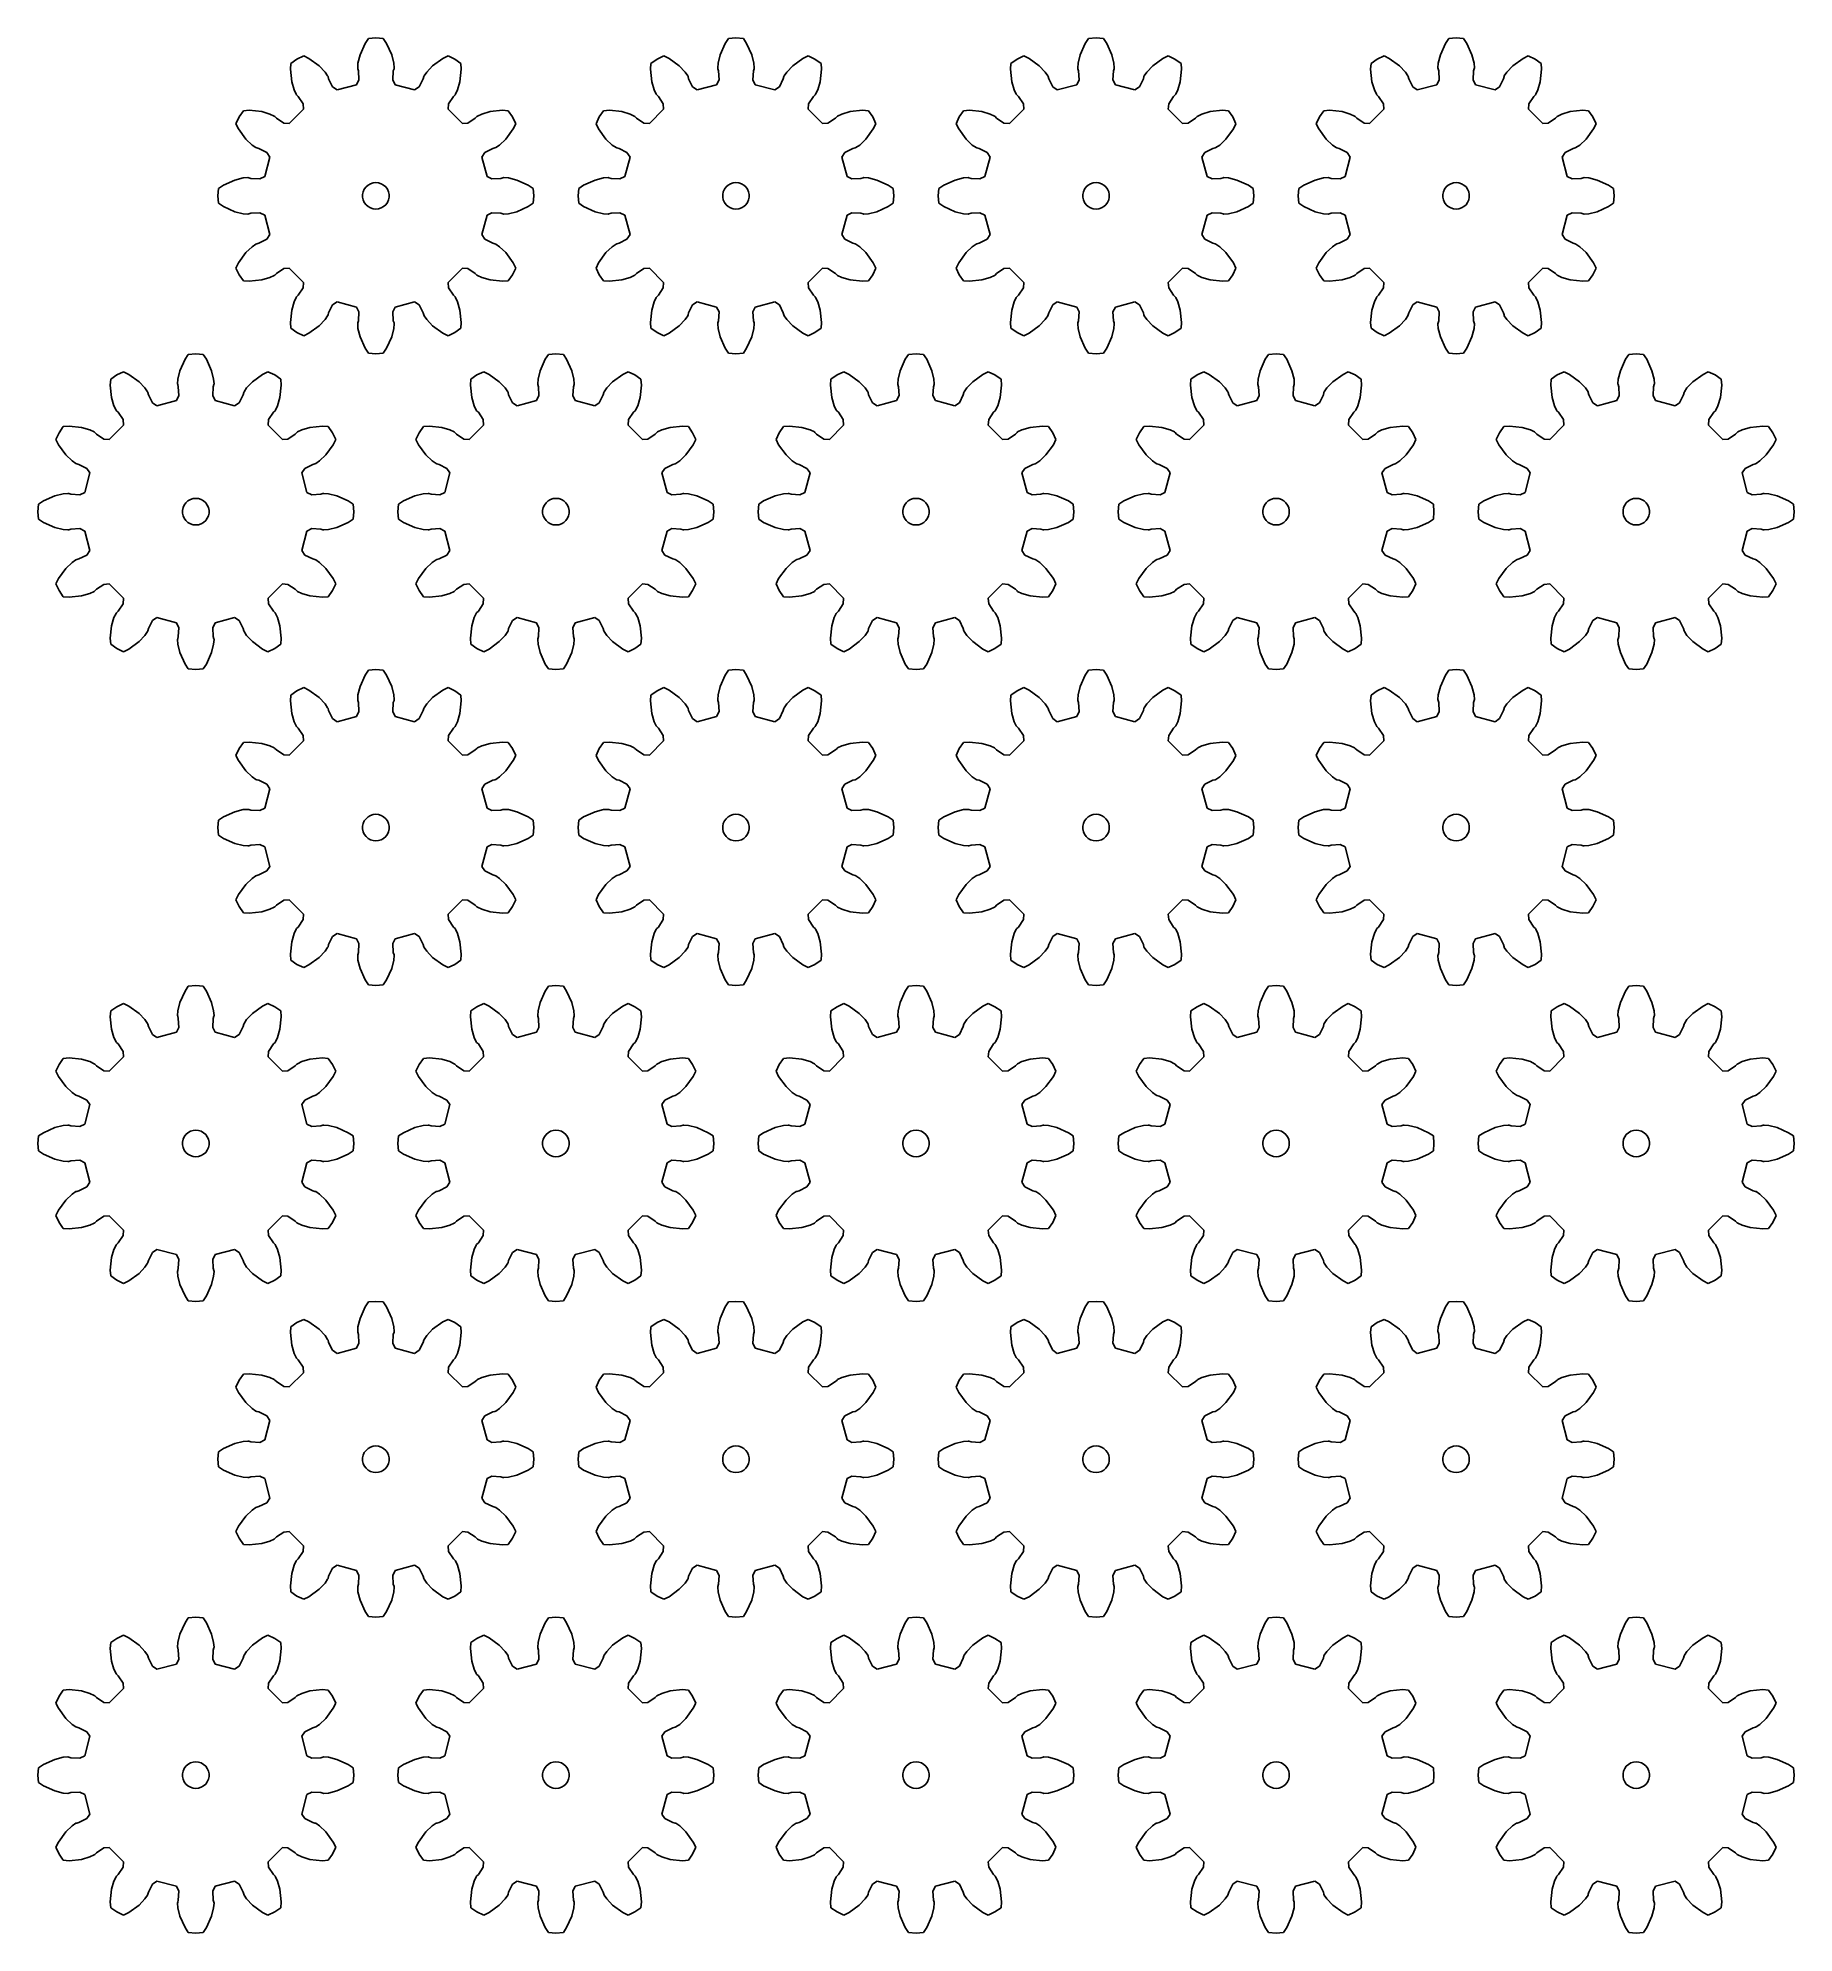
# Model space of a CAD drawing. Extents: x 0 to 198, y 0 to 214.
import ezdxf

# ---------------------------------------------------------------- set-up
doc = ezdxf.new("R2010")
doc.units = 0

msp = doc.modelspace()

# ---------------------------------------------------------------- linework, layer by layer
for p, q in [((38.15, 213.9), (37.31, 213.83)), ((38.99, 213.83), (38.15, 213.9)), ((78.8, 213.9), (77.96, 213.83)), ((79.64, 213.83), (78.8, 213.9)), ((119.45, 213.9), (118.61, 213.83)), ((120.3, 213.83), (119.45, 213.9)), ((160.1, 213.9), (159.26, 213.83)), ((160.95, 213.83), (160.1, 213.9)), ((30.01, 211.87), (29.24, 211.52)), ((30.6, 211.58), (30.01, 211.87)), ((36.37, 211.99), (36.13, 211.05)), ((36.94, 213.28), (36.37, 211.99)), ((37.31, 213.83), (36.94, 213.28)), ((39.36, 213.28), (38.99, 213.83)), ((39.94, 211.99), (39.36, 213.28)), ((40.17, 211.05), (39.94, 211.99)), ((46.3, 211.87), (45.7, 211.58)), ((47.06, 211.52), (46.3, 211.87)), ((70.66, 211.87), (69.89, 211.52)), ((71.25, 211.58), (70.66, 211.87)), ((77.02, 211.99), (76.78, 211.05)), ((77.59, 213.28), (77.02, 211.99)), ((77.96, 213.83), (77.59, 213.28)), ((80.01, 213.28), (79.64, 213.83)), ((80.59, 211.99), (80.01, 213.28)), ((80.82, 211.05), (80.59, 211.99)), ((86.95, 211.87), (86.35, 211.58)), ((87.71, 211.52), (86.95, 211.87)), ((111.31, 211.87), (110.54, 211.52)), ((111.9, 211.58), (111.31, 211.87)), ((117.67, 211.99), (117.43, 211.05)), ((118.24, 213.28), (117.67, 211.99)), ((118.61, 213.83), (118.24, 213.28)), ((120.67, 213.28), (120.3, 213.83)), ((121.24, 211.99), (120.67, 213.28)), ((121.47, 211.05), (121.24, 211.99)), ((127.6, 211.87), (127, 211.58)), ((128.36, 211.52), (127.6, 211.87)), ((151.96, 211.87), (151.19, 211.52)), ((152.55, 211.58), (151.96, 211.87)), ((158.32, 211.99), (158.08, 211.05)), ((158.89, 213.28), (158.32, 211.99)), ((159.26, 213.83), (158.89, 213.28)), ((161.32, 213.28), (160.95, 213.83)), ((161.89, 211.99), (161.32, 213.28)), ((162.12, 211.05), (161.89, 211.99)), ((168.25, 211.87), (167.65, 211.58)), ((169.02, 211.52), (168.25, 211.87)), ((28.54, 211.03), (28.5, 210.37)), ((28.5, 210.37), (28.65, 208.96)), ((29.24, 211.52), (28.54, 211.03)), ((31.74, 210.75), (30.6, 211.58)), ((32.42, 210.05), (31.74, 210.75)), ((32.71, 209.61), (32.42, 210.05)), ((36.13, 211.05), (36.1, 210.52)), ((36.1, 210.52), (36.11, 210.43)), ((36.11, 210.43), (36.18, 210.18)), ((36.18, 210.18), (36.24, 209.18)), ((40.06, 209.18), (40.12, 210.18)), ((40.12, 210.18), (40.2, 210.43)), ((40.2, 210.52), (40.17, 211.05)), ((40.2, 210.43), (40.2, 210.52)), ((43.89, 210.05), (43.59, 209.61)), ((44.56, 210.75), (43.89, 210.05)), ((45.7, 211.58), (44.56, 210.75)), ((47.76, 211.03), (47.06, 211.52)), ((47.65, 208.96), (47.8, 210.37)), ((47.8, 210.37), (47.76, 211.03)), ((69.2, 211.03), (69.15, 210.37)), ((69.15, 210.37), (69.3, 208.96)), ((69.89, 211.52), (69.2, 211.03)), ((72.39, 210.75), (71.25, 211.58)), ((73.07, 210.05), (72.39, 210.75)), ((73.36, 209.61), (73.07, 210.05)), ((76.78, 211.05), (76.75, 210.52)), ((76.75, 210.52), (76.76, 210.43)), ((76.76, 210.43), (76.83, 210.18)), ((76.83, 210.18), (76.89, 209.18)), ((80.71, 209.18), (80.77, 210.18)), ((80.77, 210.18), (80.85, 210.43)), ((80.86, 210.52), (80.82, 211.05)), ((80.85, 210.43), (80.86, 210.52)), ((84.54, 210.05), (84.24, 209.61)), ((85.21, 210.75), (84.54, 210.05)), ((86.35, 211.58), (85.21, 210.75)), ((88.41, 211.03), (87.71, 211.52)), ((88.3, 208.96), (88.45, 210.37)), ((88.45, 210.37), (88.41, 211.03)), ((109.85, 211.03), (109.8, 210.37)), ((109.8, 210.37), (109.95, 208.96)), ((110.54, 211.52), (109.85, 211.03)), ((113.04, 210.75), (111.9, 211.58)), ((113.72, 210.05), (113.04, 210.75)), ((114.01, 209.61), (113.72, 210.05)), ((117.43, 211.05), (117.4, 210.52)), ((117.4, 210.52), (117.41, 210.43)), ((117.41, 210.43), (117.48, 210.18)), ((117.48, 210.18), (117.54, 209.18)), ((121.36, 209.18), (121.42, 210.18)), ((121.42, 210.18), (121.5, 210.43)), ((121.51, 210.52), (121.47, 211.05)), ((121.5, 210.43), (121.51, 210.52)), ((125.19, 210.05), (124.89, 209.61)), ((125.86, 210.75), (125.19, 210.05)), ((127, 211.58), (125.86, 210.75)), ((129.06, 211.03), (128.36, 211.52)), ((128.95, 208.96), (129.1, 210.37)), ((129.1, 210.37), (129.06, 211.03)), ((150.5, 211.03), (150.45, 210.37)), ((150.45, 210.37), (150.6, 208.96)), ((151.19, 211.52), (150.5, 211.03)), ((153.69, 210.75), (152.55, 211.58)), ((154.37, 210.05), (153.69, 210.75)), ((154.66, 209.61), (154.37, 210.05)), ((158.08, 211.05), (158.05, 210.52)), ((158.05, 210.52), (158.06, 210.43)), ((158.06, 210.43), (158.13, 210.18)), ((158.13, 210.18), (158.19, 209.18)), ((162.01, 209.18), (162.08, 210.18)), ((162.08, 210.18), (162.15, 210.43)), ((162.16, 210.52), (162.12, 211.05)), ((162.15, 210.43), (162.16, 210.52)), ((165.84, 210.05), (165.54, 209.61)), ((166.51, 210.75), (165.84, 210.05)), ((167.65, 211.58), (166.51, 210.75)), ((169.71, 211.03), (169.02, 211.52)), ((169.6, 208.96), (169.75, 210.37)), ((169.75, 210.37), (169.71, 211.03)), ((28.65, 208.96), (28.92, 208.03)), ((28.92, 208.03), (29.15, 207.56)), ((29.15, 207.56), (29.2, 207.48)), ((32.75, 209.53), (32.71, 209.61)), ((32.81, 209.28), (32.75, 209.53)), ((33.25, 208.38), (32.81, 209.28)), ((33.77, 208.03), (33.25, 208.38)), ((35.97, 208.62), (33.77, 208.03)), ((36.24, 209.18), (35.97, 208.62)), ((40.33, 208.62), (40.06, 209.18)), ((42.53, 208.03), (40.33, 208.62)), ((43.05, 208.38), (42.53, 208.03)), ((43.49, 209.28), (43.05, 208.38)), ((43.55, 209.53), (43.49, 209.28)), ((43.59, 209.61), (43.55, 209.53)), ((47.1, 207.48), (47.15, 207.56)), ((47.15, 207.56), (47.38, 208.03)), ((47.38, 208.03), (47.65, 208.96)), ((69.3, 208.96), (69.57, 208.03)), ((69.57, 208.03), (69.8, 207.56)), ((69.8, 207.56), (69.86, 207.48)), ((73.4, 209.53), (73.36, 209.61)), ((73.46, 209.28), (73.4, 209.53)), ((73.91, 208.38), (73.46, 209.28)), ((74.42, 208.03), (73.91, 208.38)), ((76.62, 208.62), (74.42, 208.03)), ((76.89, 209.18), (76.62, 208.62)), ((80.98, 208.62), (80.71, 209.18)), ((83.18, 208.03), (80.98, 208.62)), ((83.7, 208.38), (83.18, 208.03)), ((84.14, 209.28), (83.7, 208.38)), ((84.21, 209.53), (84.14, 209.28)), ((84.24, 209.61), (84.21, 209.53)), ((87.75, 207.48), (87.8, 207.56)), ((87.8, 207.56), (88.03, 208.03)), ((88.03, 208.03), (88.3, 208.96)), ((109.95, 208.96), (110.22, 208.03)), ((110.22, 208.03), (110.45, 207.56)), ((110.45, 207.56), (110.51, 207.48)), ((114.05, 209.53), (114.01, 209.61)), ((114.11, 209.28), (114.05, 209.53)), ((114.56, 208.38), (114.11, 209.28)), ((115.07, 208.03), (114.56, 208.38)), ((117.27, 208.62), (115.07, 208.03)), ((117.54, 209.18), (117.27, 208.62)), ((121.63, 208.62), (121.36, 209.18)), ((123.83, 208.03), (121.63, 208.62)), ((124.35, 208.38), (123.83, 208.03)), ((124.79, 209.28), (124.35, 208.38)), ((124.86, 209.53), (124.79, 209.28)), ((124.89, 209.61), (124.86, 209.53)), ((128.4, 207.48), (128.45, 207.56)), ((128.45, 207.56), (128.68, 208.03)), ((128.68, 208.03), (128.95, 208.96)), ((150.6, 208.96), (150.87, 208.03)), ((150.87, 208.03), (151.1, 207.56)), ((151.1, 207.56), (151.16, 207.48)), ((154.7, 209.53), (154.66, 209.61)), ((154.76, 209.28), (154.7, 209.53)), ((155.21, 208.38), (154.76, 209.28)), ((155.72, 208.03), (155.21, 208.38)), ((157.92, 208.62), (155.72, 208.03)), ((158.19, 209.18), (157.92, 208.62)), ((162.29, 208.62), (162.01, 209.18)), ((164.49, 208.03), (162.29, 208.62)), ((165, 208.38), (164.49, 208.03)), ((165.44, 209.28), (165, 208.38)), ((165.51, 209.53), (165.44, 209.28)), ((165.54, 209.61), (165.51, 209.53)), ((169.05, 207.48), (169.1, 207.56)), ((169.1, 207.56), (169.33, 208.03)), ((169.33, 208.03), (169.6, 208.96)), ((23.2, 205.69), (22.71, 204.99)), ((23.86, 205.73), (23.2, 205.69)), ((25.27, 205.58), (23.86, 205.73)), ((26.2, 205.31), (25.27, 205.58)), ((29.99, 205.85), (28.38, 204.24)), ((29.2, 207.48), (29.39, 207.3)), ((29.39, 207.3), (29.94, 206.47)), ((29.94, 206.47), (29.99, 205.85)), ((46.31, 205.85), (46.36, 206.47)), ((47.92, 204.24), (46.31, 205.85)), ((46.36, 206.47), (46.91, 207.3)), ((46.91, 207.3), (47.1, 207.48)), ((51.04, 205.58), (50.1, 205.31)), ((52.44, 205.73), (51.04, 205.58)), ((53.1, 205.69), (52.44, 205.73)), ((53.59, 204.99), (53.1, 205.69)), ((63.85, 205.69), (63.36, 204.99)), ((64.51, 205.73), (63.85, 205.69)), ((65.92, 205.58), (64.51, 205.73)), ((66.85, 205.31), (65.92, 205.58)), ((70.64, 205.85), (69.03, 204.24)), ((69.86, 207.48), (70.04, 207.3)), ((70.04, 207.3), (70.6, 206.47)), ((70.6, 206.47), (70.64, 205.85)), ((86.96, 205.85), (87.01, 206.47)), ((88.57, 204.24), (86.96, 205.85)), ((87.01, 206.47), (87.56, 207.3)), ((87.56, 207.3), (87.75, 207.48)), ((91.69, 205.58), (90.75, 205.31)), ((93.09, 205.73), (91.69, 205.58)), ((93.75, 205.69), (93.09, 205.73)), ((94.24, 204.99), (93.75, 205.69)), ((104.5, 205.69), (104.01, 204.99)), ((105.16, 205.73), (104.5, 205.69)), ((106.57, 205.58), (105.16, 205.73)), ((107.5, 205.31), (106.57, 205.58)), ((111.29, 205.85), (109.68, 204.24)), ((110.51, 207.48), (110.69, 207.3)), ((110.69, 207.3), (111.25, 206.47)), ((111.25, 206.47), (111.29, 205.85)), ((127.61, 205.85), (127.66, 206.47)), ((129.23, 204.24), (127.61, 205.85)), ((127.66, 206.47), (128.21, 207.3)), ((128.21, 207.3), (128.4, 207.48)), ((132.34, 205.58), (131.4, 205.31)), ((133.74, 205.73), (132.34, 205.58)), ((134.4, 205.69), (133.74, 205.73)), ((134.89, 204.99), (134.4, 205.69)), ((145.15, 205.69), (144.67, 204.99)), ((145.81, 205.73), (145.15, 205.69)), ((147.22, 205.58), (145.81, 205.73)), ((148.15, 205.31), (147.22, 205.58)), ((151.94, 205.85), (150.33, 204.24)), ((151.16, 207.48), (151.34, 207.3)), ((151.34, 207.3), (151.9, 206.47)), ((151.9, 206.47), (151.94, 205.85)), ((168.27, 205.85), (168.31, 206.47)), ((169.88, 204.24), (168.27, 205.85)), ((168.31, 206.47), (168.86, 207.3)), ((168.86, 207.3), (169.05, 207.48)), ((172.99, 205.58), (172.05, 205.31)), ((174.39, 205.73), (172.99, 205.58)), ((175.05, 205.69), (174.39, 205.73)), ((175.54, 204.99), (175.05, 205.69)), ((22.71, 204.99), (22.36, 204.22)), ((22.36, 204.22), (22.65, 203.63)), ((22.65, 203.63), (23.48, 202.49)), ((26.67, 205.08), (26.2, 205.31)), ((26.75, 205.02), (26.67, 205.08)), ((26.93, 204.84), (26.75, 205.02)), ((27.76, 204.29), (26.93, 204.84)), ((28.38, 204.24), (27.76, 204.29)), ((48.54, 204.29), (47.92, 204.24)), ((49.38, 204.84), (48.54, 204.29)), ((49.56, 205.02), (49.38, 204.84)), ((49.63, 205.08), (49.56, 205.02)), ((50.1, 205.31), (49.63, 205.08)), ((52.82, 202.49), (53.65, 203.63)), ((53.95, 204.22), (53.59, 204.99)), ((53.65, 203.63), (53.95, 204.22)), ((63.36, 204.99), (63.01, 204.22)), ((63.01, 204.22), (63.3, 203.63)), ((63.3, 203.63), (64.13, 202.49)), ((67.33, 205.08), (66.85, 205.31)), ((67.4, 205.02), (67.33, 205.08)), ((67.58, 204.84), (67.4, 205.02)), ((68.41, 204.29), (67.58, 204.84)), ((69.03, 204.24), (68.41, 204.29)), ((89.19, 204.29), (88.57, 204.24)), ((90.03, 204.84), (89.19, 204.29)), ((90.21, 205.02), (90.03, 204.84)), ((90.28, 205.08), (90.21, 205.02)), ((90.75, 205.31), (90.28, 205.08)), ((93.47, 202.49), (94.3, 203.63)), ((94.6, 204.22), (94.24, 204.99)), ((94.3, 203.63), (94.6, 204.22)), ((104.01, 204.99), (103.66, 204.22)), ((103.66, 204.22), (103.95, 203.63)), ((103.95, 203.63), (104.78, 202.49)), ((107.98, 205.08), (107.5, 205.31)), ((108.05, 205.02), (107.98, 205.08)), ((108.23, 204.84), (108.05, 205.02)), ((109.06, 204.29), (108.23, 204.84)), ((109.68, 204.24), (109.06, 204.29)), ((129.84, 204.29), (129.23, 204.24)), ((130.68, 204.84), (129.84, 204.29)), ((130.86, 205.02), (130.68, 204.84)), ((130.93, 205.08), (130.86, 205.02)), ((131.4, 205.31), (130.93, 205.08)), ((134.12, 202.49), (134.96, 203.63)), ((135.25, 204.22), (134.89, 204.99)), ((134.96, 203.63), (135.25, 204.22)), ((144.67, 204.99), (144.31, 204.22)), ((144.31, 204.22), (144.6, 203.63)), ((144.6, 203.63), (145.43, 202.49)), ((148.63, 205.08), (148.15, 205.31)), ((148.7, 205.02), (148.63, 205.08)), ((148.88, 204.84), (148.7, 205.02)), ((149.71, 204.29), (148.88, 204.84)), ((150.33, 204.24), (149.71, 204.29)), ((170.49, 204.29), (169.88, 204.24)), ((171.33, 204.84), (170.49, 204.29)), ((171.51, 205.02), (171.33, 204.84)), ((171.58, 205.08), (171.51, 205.02)), ((172.05, 205.31), (171.58, 205.08)), ((174.77, 202.49), (175.61, 203.63)), ((175.9, 204.22), (175.54, 204.99)), ((175.61, 203.63), (175.9, 204.22)), ((23.48, 202.49), (24.18, 201.81)), ((24.18, 201.81), (24.62, 201.52)), ((24.62, 201.52), (24.7, 201.48)), ((24.7, 201.48), (24.95, 201.42)), ((24.95, 201.42), (25.85, 200.97)), ((50.45, 200.97), (51.35, 201.42)), ((51.35, 201.42), (51.6, 201.48)), ((51.6, 201.48), (51.68, 201.52)), ((51.68, 201.52), (52.12, 201.81)), ((52.12, 201.81), (52.82, 202.49)), ((64.13, 202.49), (64.83, 201.81)), ((64.83, 201.81), (65.27, 201.52)), ((65.27, 201.52), (65.35, 201.48)), ((65.35, 201.48), (65.6, 201.42)), ((65.6, 201.42), (66.5, 200.97)), ((91.1, 200.97), (92, 201.42)), ((92, 201.42), (92.25, 201.48)), ((92.25, 201.48), (92.33, 201.52)), ((92.33, 201.52), (92.77, 201.81)), ((92.77, 201.81), (93.47, 202.49)), ((104.78, 202.49), (105.48, 201.81)), ((105.48, 201.81), (105.92, 201.52)), ((105.92, 201.52), (106, 201.48)), ((106, 201.48), (106.25, 201.42)), ((106.25, 201.42), (107.15, 200.97)), ((131.75, 200.97), (132.65, 201.42)), ((132.65, 201.42), (132.9, 201.48)), ((132.9, 201.48), (132.98, 201.52)), ((132.98, 201.52), (133.42, 201.81)), ((133.42, 201.81), (134.12, 202.49)), ((145.43, 202.49), (146.13, 201.81)), ((146.13, 201.81), (146.57, 201.52)), ((146.57, 201.52), (146.65, 201.48)), ((146.65, 201.48), (146.9, 201.42)), ((146.9, 201.42), (147.8, 200.97)), ((172.41, 200.97), (173.3, 201.42)), ((173.3, 201.42), (173.55, 201.48)), ((173.55, 201.48), (173.63, 201.52)), ((173.63, 201.52), (174.07, 201.81)), ((174.07, 201.81), (174.77, 202.49)), ((26.2, 200.46), (25.61, 198.26)), ((25.85, 200.97), (26.2, 200.46)), ((50.11, 200.46), (50.45, 200.97)), ((50.7, 198.26), (50.11, 200.46)), ((66.85, 200.46), (66.26, 198.26)), ((66.5, 200.97), (66.85, 200.46)), ((90.76, 200.46), (91.1, 200.97)), ((91.35, 198.26), (90.76, 200.46)), ((107.5, 200.46), (106.91, 198.26)), ((107.15, 200.97), (107.5, 200.46)), ((131.41, 200.46), (131.75, 200.97)), ((132, 198.26), (131.41, 200.46)), ((148.15, 200.46), (147.56, 198.26)), ((147.8, 200.97), (148.15, 200.46)), ((172.06, 200.46), (172.41, 200.97)), ((172.65, 198.26), (172.06, 200.46)), ((20.4, 196.92), (20.33, 196.08)), ((20.95, 197.29), (20.4, 196.92)), ((22.24, 197.86), (20.95, 197.29)), ((23.18, 198.1), (22.24, 197.86)), ((23.71, 198.13), (23.18, 198.1)), ((23.8, 198.12), (23.71, 198.13)), ((24.05, 198.05), (23.8, 198.12)), ((25.05, 197.99), (24.05, 198.05)), ((25.61, 198.26), (25.05, 197.99)), ((36.72, 196.54), (36.85, 196.83)), ((36.85, 196.83), (37.04, 197.08)), ((37.04, 197.08), (37.27, 197.29)), ((37.27, 197.29), (37.54, 197.45)), ((37.54, 197.45), (37.84, 197.55)), ((37.84, 197.55), (38.15, 197.58)), ((38.15, 197.58), (38.46, 197.55)), ((38.46, 197.55), (38.76, 197.45)), ((38.76, 197.45), (39.03, 197.29)), ((39.03, 197.29), (39.27, 197.08)), ((39.27, 197.08), (39.45, 196.83)), ((39.45, 196.83), (39.58, 196.54)), ((51.25, 197.99), (50.7, 198.26)), ((52.25, 198.05), (51.25, 197.99)), ((52.5, 198.12), (52.25, 198.05)), ((52.59, 198.13), (52.5, 198.12)), ((53.12, 198.1), (52.59, 198.13)), ((54.06, 197.86), (53.12, 198.1)), ((55.35, 197.29), (54.06, 197.86)), ((55.9, 196.92), (55.35, 197.29)), ((55.98, 196.08), (55.9, 196.92)), ((61.05, 196.92), (60.98, 196.08)), ((61.6, 197.29), (61.05, 196.92)), ((62.89, 197.86), (61.6, 197.29)), ((63.84, 198.1), (62.89, 197.86)), ((64.36, 198.13), (63.84, 198.1)), ((64.45, 198.12), (64.36, 198.13)), ((64.7, 198.05), (64.45, 198.12)), ((65.7, 197.99), (64.7, 198.05)), ((66.26, 198.26), (65.7, 197.99)), ((77.37, 196.54), (77.5, 196.83)), ((77.5, 196.83), (77.69, 197.08)), ((77.69, 197.08), (77.92, 197.29)), ((77.92, 197.29), (78.19, 197.45)), ((78.19, 197.45), (78.49, 197.55)), ((78.49, 197.55), (78.8, 197.58)), ((78.8, 197.58), (79.11, 197.55)), ((79.11, 197.55), (79.41, 197.45)), ((79.41, 197.45), (79.68, 197.29)), ((79.68, 197.29), (79.92, 197.08)), ((79.92, 197.08), (80.1, 196.83)), ((80.1, 196.83), (80.23, 196.54)), ((91.9, 197.99), (91.35, 198.26)), ((92.9, 198.05), (91.9, 197.99)), ((93.15, 198.12), (92.9, 198.05)), ((93.24, 198.13), (93.15, 198.12)), ((93.77, 198.1), (93.24, 198.13)), ((94.71, 197.86), (93.77, 198.1)), ((96, 197.29), (94.71, 197.86)), ((96.55, 196.92), (96, 197.29)), ((96.63, 196.08), (96.55, 196.92)), ((101.7, 196.92), (101.63, 196.08)), ((102.25, 197.29), (101.7, 196.92)), ((103.54, 197.86), (102.25, 197.29)), ((104.49, 198.1), (103.54, 197.86)), ((105.01, 198.13), (104.49, 198.1)), ((105.1, 198.12), (105.01, 198.13)), ((105.35, 198.05), (105.1, 198.12)), ((106.35, 197.99), (105.35, 198.05)), ((106.91, 198.26), (106.35, 197.99)), ((118.03, 196.54), (118.15, 196.83)), ((118.15, 196.83), (118.34, 197.08)), ((118.34, 197.08), (118.57, 197.29)), ((118.57, 197.29), (118.84, 197.45)), ((118.84, 197.45), (119.14, 197.55)), ((119.14, 197.55), (119.45, 197.58)), ((119.45, 197.58), (119.76, 197.55)), ((119.76, 197.55), (120.06, 197.45)), ((120.06, 197.45), (120.33, 197.29)), ((120.33, 197.29), (120.57, 197.08)), ((120.57, 197.08), (120.75, 196.83)), ((120.75, 196.83), (120.88, 196.54)), ((132.55, 197.99), (132, 198.26)), ((133.55, 198.05), (132.55, 197.99)), ((133.8, 198.12), (133.55, 198.05)), ((133.89, 198.13), (133.8, 198.12)), ((134.42, 198.1), (133.89, 198.13)), ((135.36, 197.86), (134.42, 198.1)), ((136.65, 197.29), (135.36, 197.86)), ((137.2, 196.92), (136.65, 197.29)), ((137.28, 196.08), (137.2, 196.92)), ((142.35, 196.92), (142.28, 196.08)), ((142.9, 197.29), (142.35, 196.92)), ((144.19, 197.86), (142.9, 197.29)), ((145.14, 198.1), (144.19, 197.86)), ((145.67, 198.13), (145.14, 198.1)), ((145.75, 198.12), (145.67, 198.13)), ((146, 198.05), (145.75, 198.12)), ((147, 197.99), (146, 198.05)), ((147.56, 198.26), (147, 197.99)), ((158.68, 196.54), (158.8, 196.83)), ((158.8, 196.83), (158.99, 197.08)), ((158.99, 197.08), (159.22, 197.29)), ((159.22, 197.29), (159.49, 197.45)), ((159.49, 197.45), (159.79, 197.55)), ((159.79, 197.55), (160.1, 197.58)), ((160.1, 197.58), (160.41, 197.55)), ((160.41, 197.55), (160.71, 197.45)), ((160.71, 197.45), (160.98, 197.29)), ((160.98, 197.29), (161.22, 197.08)), ((161.22, 197.08), (161.4, 196.83)), ((161.4, 196.83), (161.53, 196.54)), ((173.21, 197.99), (172.65, 198.26)), ((174.2, 198.05), (173.21, 197.99)), ((174.45, 198.12), (174.2, 198.05)), ((174.54, 198.13), (174.45, 198.12)), ((175.07, 198.1), (174.54, 198.13)), ((176.01, 197.86), (175.07, 198.1)), ((177.3, 197.29), (176.01, 197.86)), ((177.85, 196.92), (177.3, 197.29)), ((177.93, 196.08), (177.85, 196.92)), ((20.33, 196.08), (20.4, 195.24)), ((20.4, 195.24), (20.95, 194.87)), ((20.95, 194.87), (22.24, 194.29)), ((36.66, 196.24), (36.72, 196.54)), ((36.66, 195.92), (36.66, 196.24)), ((36.72, 195.62), (36.66, 195.92)), ((36.85, 195.33), (36.72, 195.62)), ((37.04, 195.08), (36.85, 195.33)), ((37.27, 194.87), (37.04, 195.08)), ((37.54, 194.71), (37.27, 194.87)), ((37.84, 194.61), (37.54, 194.71)), ((38.76, 194.71), (38.46, 194.61)), ((39.03, 194.87), (38.76, 194.71)), ((39.27, 195.08), (39.03, 194.87)), ((39.45, 195.33), (39.27, 195.08)), ((39.58, 195.62), (39.45, 195.33)), ((39.58, 196.54), (39.64, 196.24)), ((39.64, 195.92), (39.58, 195.62)), ((39.64, 196.24), (39.64, 195.92)), ((54.06, 194.29), (55.35, 194.87)), ((55.35, 194.87), (55.9, 195.24)), ((55.9, 195.24), (55.98, 196.08)), ((60.98, 196.08), (61.05, 195.24)), ((61.05, 195.24), (61.6, 194.87)), ((61.6, 194.87), (62.89, 194.29)), ((77.31, 196.24), (77.37, 196.54)), ((77.31, 195.92), (77.31, 196.24)), ((77.37, 195.62), (77.31, 195.92)), ((77.5, 195.33), (77.37, 195.62)), ((77.69, 195.08), (77.5, 195.33)), ((77.92, 194.87), (77.69, 195.08)), ((78.19, 194.71), (77.92, 194.87)), ((78.49, 194.61), (78.19, 194.71)), ((79.41, 194.71), (79.11, 194.61)), ((79.68, 194.87), (79.41, 194.71)), ((79.92, 195.08), (79.68, 194.87)), ((80.1, 195.33), (79.92, 195.08)), ((80.23, 195.62), (80.1, 195.33)), ((80.23, 196.54), (80.29, 196.24)), ((80.29, 195.92), (80.23, 195.62)), ((80.29, 196.24), (80.29, 195.92)), ((94.71, 194.29), (96, 194.87)), ((96, 194.87), (96.55, 195.24)), ((96.55, 195.24), (96.63, 196.08)), ((101.63, 196.08), (101.7, 195.24)), ((101.7, 195.24), (102.25, 194.87)), ((102.25, 194.87), (103.54, 194.29)), ((117.96, 196.24), (118.03, 196.54)), ((117.96, 195.92), (117.96, 196.24)), ((118.03, 195.62), (117.96, 195.92)), ((118.15, 195.33), (118.03, 195.62)), ((118.34, 195.08), (118.15, 195.33)), ((118.57, 194.87), (118.34, 195.08)), ((118.84, 194.71), (118.57, 194.87)), ((119.14, 194.61), (118.84, 194.71)), ((120.06, 194.71), (119.76, 194.61)), ((120.33, 194.87), (120.06, 194.71)), ((120.57, 195.08), (120.33, 194.87)), ((120.75, 195.33), (120.57, 195.08)), ((120.88, 195.62), (120.75, 195.33)), ((120.88, 196.54), (120.94, 196.24)), ((120.94, 195.92), (120.88, 195.62)), ((120.94, 196.24), (120.94, 195.92)), ((135.36, 194.29), (136.65, 194.87)), ((136.65, 194.87), (137.2, 195.24)), ((137.2, 195.24), (137.28, 196.08)), ((142.28, 196.08), (142.35, 195.24)), ((142.35, 195.24), (142.9, 194.87)), ((142.9, 194.87), (144.19, 194.29)), ((158.61, 196.24), (158.68, 196.54)), ((158.61, 195.92), (158.61, 196.24)), ((158.68, 195.62), (158.61, 195.92)), ((158.8, 195.33), (158.68, 195.62)), ((158.99, 195.08), (158.8, 195.33)), ((159.22, 194.87), (158.99, 195.08)), ((159.49, 194.71), (159.22, 194.87)), ((159.79, 194.61), (159.49, 194.71)), ((160.71, 194.71), (160.41, 194.61)), ((160.98, 194.87), (160.71, 194.71)), ((161.22, 195.08), (160.98, 194.87)), ((161.4, 195.33), (161.22, 195.08)), ((161.53, 195.62), (161.4, 195.33)), ((161.53, 196.54), (161.59, 196.24)), ((161.59, 195.92), (161.53, 195.62)), ((161.59, 196.24), (161.59, 195.92)), ((176.01, 194.29), (177.3, 194.87)), ((177.3, 194.87), (177.85, 195.24)), ((177.85, 195.24), (177.93, 196.08)), ((22.24, 194.29), (23.18, 194.06)), ((23.18, 194.06), (23.71, 194.02)), ((23.71, 194.02), (23.8, 194.03)), ((23.8, 194.03), (24.05, 194.11)), ((24.05, 194.11), (25.05, 194.17)), ((25.05, 194.17), (25.61, 193.9)), ((25.61, 193.9), (26.2, 191.7)), ((38.15, 194.58), (37.84, 194.61)), ((38.46, 194.61), (38.15, 194.58)), ((50.11, 191.7), (50.7, 193.9)), ((50.7, 193.9), (51.25, 194.17)), ((51.25, 194.17), (52.25, 194.11)), ((52.25, 194.11), (52.5, 194.03)), ((52.5, 194.03), (52.59, 194.02)), ((52.59, 194.02), (53.12, 194.06)), ((53.12, 194.06), (54.06, 194.29)), ((62.89, 194.29), (63.84, 194.06)), ((63.84, 194.06), (64.36, 194.02)), ((64.36, 194.02), (64.45, 194.03)), ((64.45, 194.03), (64.7, 194.11)), ((64.7, 194.11), (65.7, 194.17)), ((65.7, 194.17), (66.26, 193.9)), ((66.26, 193.9), (66.85, 191.7)), ((78.8, 194.58), (78.49, 194.61)), ((79.11, 194.61), (78.8, 194.58)), ((90.76, 191.7), (91.35, 193.9)), ((91.35, 193.9), (91.9, 194.17)), ((91.9, 194.17), (92.9, 194.11)), ((92.9, 194.11), (93.15, 194.03)), ((93.15, 194.03), (93.24, 194.02)), ((93.24, 194.02), (93.77, 194.06)), ((93.77, 194.06), (94.71, 194.29)), ((103.54, 194.29), (104.49, 194.06)), ((104.49, 194.06), (105.01, 194.02)), ((105.01, 194.02), (105.1, 194.03)), ((105.1, 194.03), (105.35, 194.11)), ((105.35, 194.11), (106.35, 194.17)), ((106.35, 194.17), (106.91, 193.9)), ((106.91, 193.9), (107.5, 191.7)), ((119.45, 194.58), (119.14, 194.61)), ((119.76, 194.61), (119.45, 194.58)), ((131.41, 191.7), (132, 193.9)), ((132, 193.9), (132.55, 194.17)), ((132.55, 194.17), (133.55, 194.11)), ((133.55, 194.11), (133.8, 194.03)), ((133.8, 194.03), (133.89, 194.02)), ((133.89, 194.02), (134.42, 194.06)), ((134.42, 194.06), (135.36, 194.29)), ((144.19, 194.29), (145.14, 194.06)), ((145.14, 194.06), (145.67, 194.02)), ((145.67, 194.02), (145.75, 194.03)), ((145.75, 194.03), (146, 194.11)), ((146, 194.11), (147, 194.17)), ((147, 194.17), (147.56, 193.9)), ((147.56, 193.9), (148.15, 191.7)), ((160.1, 194.58), (159.79, 194.61)), ((160.41, 194.61), (160.1, 194.58)), ((172.06, 191.7), (172.65, 193.9)), ((172.65, 193.9), (173.21, 194.17)), ((173.21, 194.17), (174.2, 194.11)), ((174.2, 194.11), (174.45, 194.03)), ((174.45, 194.03), (174.54, 194.02)), ((174.54, 194.02), (175.07, 194.06)), ((175.07, 194.06), (176.01, 194.29)), ((24.62, 190.64), (24.18, 190.34)), ((24.7, 190.67), (24.62, 190.64)), ((24.95, 190.74), (24.7, 190.67)), ((25.85, 191.18), (24.95, 190.74)), ((26.2, 191.7), (25.85, 191.18)), ((50.45, 191.18), (50.11, 191.7)), ((51.35, 190.74), (50.45, 191.18)), ((51.6, 190.67), (51.35, 190.74)), ((51.68, 190.64), (51.6, 190.67)), ((52.12, 190.34), (51.68, 190.64)), ((65.27, 190.64), (64.83, 190.34)), ((65.35, 190.67), (65.27, 190.64)), ((65.6, 190.74), (65.35, 190.67)), ((66.5, 191.18), (65.6, 190.74)), ((66.85, 191.7), (66.5, 191.18)), ((91.1, 191.18), (90.76, 191.7)), ((92, 190.74), (91.1, 191.18)), ((92.25, 190.67), (92, 190.74)), ((92.33, 190.64), (92.25, 190.67)), ((92.77, 190.34), (92.33, 190.64)), ((105.92, 190.64), (105.48, 190.34)), ((106, 190.67), (105.92, 190.64)), ((106.25, 190.74), (106, 190.67)), ((107.15, 191.18), (106.25, 190.74)), ((107.5, 191.7), (107.15, 191.18)), ((131.75, 191.18), (131.41, 191.7)), ((132.65, 190.74), (131.75, 191.18)), ((132.9, 190.67), (132.65, 190.74)), ((132.98, 190.64), (132.9, 190.67)), ((133.42, 190.34), (132.98, 190.64)), ((146.57, 190.64), (146.13, 190.34)), ((146.65, 190.67), (146.57, 190.64)), ((146.9, 190.74), (146.65, 190.67)), ((147.8, 191.18), (146.9, 190.74)), ((148.15, 191.7), (147.8, 191.18)), ((172.41, 191.18), (172.06, 191.7)), ((173.3, 190.74), (172.41, 191.18)), ((173.55, 190.67), (173.3, 190.74)), ((173.63, 190.64), (173.55, 190.67)), ((174.07, 190.34), (173.63, 190.64)), ((22.65, 188.53), (22.36, 187.93)), ((23.48, 189.67), (22.65, 188.53)), ((24.18, 190.34), (23.48, 189.67)), ((52.82, 189.67), (52.12, 190.34)), ((53.65, 188.53), (52.82, 189.67)), ((53.95, 187.93), (53.65, 188.53)), ((63.3, 188.53), (63.01, 187.93)), ((64.13, 189.67), (63.3, 188.53)), ((64.83, 190.34), (64.13, 189.67)), ((93.47, 189.67), (92.77, 190.34)), ((94.3, 188.53), (93.47, 189.67)), ((94.6, 187.93), (94.3, 188.53)), ((103.95, 188.53), (103.66, 187.93)), ((104.78, 189.67), (103.95, 188.53)), ((105.48, 190.34), (104.78, 189.67)), ((134.12, 189.67), (133.42, 190.34)), ((134.96, 188.53), (134.12, 189.67)), ((135.25, 187.93), (134.96, 188.53)), ((144.6, 188.53), (144.31, 187.93)), ((145.43, 189.67), (144.6, 188.53)), ((146.13, 190.34), (145.43, 189.67)), ((174.77, 189.67), (174.07, 190.34)), ((175.61, 188.53), (174.77, 189.67)), ((175.9, 187.93), (175.61, 188.53)), ((22.36, 187.93), (22.71, 187.17)), ((22.71, 187.17), (23.2, 186.47)), ((23.2, 186.47), (23.86, 186.43)), ((23.86, 186.43), (25.27, 186.58)), ((25.27, 186.58), (26.2, 186.85)), ((26.2, 186.85), (26.67, 187.08)), ((26.67, 187.08), (26.75, 187.13)), ((26.75, 187.13), (26.93, 187.32)), ((26.93, 187.32), (27.76, 187.87)), ((27.76, 187.87), (28.38, 187.92)), ((28.38, 187.92), (29.99, 186.31)), ((29.99, 186.31), (29.94, 185.69)), ((46.31, 186.31), (47.92, 187.92)), ((46.36, 185.69), (46.31, 186.31)), ((47.92, 187.92), (48.54, 187.87)), ((48.54, 187.87), (49.38, 187.32)), ((49.38, 187.32), (49.56, 187.13)), ((49.56, 187.13), (49.63, 187.08)), ((49.63, 187.08), (50.1, 186.85)), ((50.1, 186.85), (51.04, 186.58)), ((51.04, 186.58), (52.44, 186.43)), ((52.44, 186.43), (53.1, 186.47)), ((53.1, 186.47), (53.59, 187.17)), ((53.59, 187.17), (53.95, 187.93)), ((63.01, 187.93), (63.36, 187.17)), ((63.36, 187.17), (63.85, 186.47)), ((63.85, 186.47), (64.51, 186.43)), ((64.51, 186.43), (65.92, 186.58)), ((65.92, 186.58), (66.85, 186.85)), ((66.85, 186.85), (67.33, 187.08)), ((67.33, 187.08), (67.4, 187.13)), ((67.4, 187.13), (67.58, 187.32)), ((67.58, 187.32), (68.41, 187.87)), ((68.41, 187.87), (69.03, 187.92)), ((69.03, 187.92), (70.64, 186.31)), ((70.64, 186.31), (70.6, 185.69)), ((86.96, 186.31), (88.57, 187.92)), ((87.01, 185.69), (86.96, 186.31)), ((88.57, 187.92), (89.19, 187.87)), ((89.19, 187.87), (90.03, 187.32)), ((90.03, 187.32), (90.21, 187.13)), ((90.21, 187.13), (90.28, 187.08)), ((90.28, 187.08), (90.75, 186.85)), ((90.75, 186.85), (91.69, 186.58)), ((91.69, 186.58), (93.09, 186.43)), ((93.09, 186.43), (93.75, 186.47)), ((93.75, 186.47), (94.24, 187.17)), ((94.24, 187.17), (94.6, 187.93)), ((103.66, 187.93), (104.01, 187.17)), ((104.01, 187.17), (104.5, 186.47)), ((104.5, 186.47), (105.16, 186.43)), ((105.16, 186.43), (106.57, 186.58)), ((106.57, 186.58), (107.5, 186.85)), ((107.5, 186.85), (107.98, 187.08)), ((107.98, 187.08), (108.05, 187.13)), ((108.05, 187.13), (108.23, 187.32)), ((108.23, 187.32), (109.06, 187.87)), ((109.06, 187.87), (109.68, 187.92)), ((109.68, 187.92), (111.29, 186.31)), ((111.29, 186.31), (111.25, 185.69)), ((127.61, 186.31), (129.23, 187.92)), ((127.66, 185.69), (127.61, 186.31)), ((129.23, 187.92), (129.84, 187.87)), ((129.84, 187.87), (130.68, 187.32)), ((130.68, 187.32), (130.86, 187.13)), ((130.86, 187.13), (130.93, 187.08)), ((130.93, 187.08), (131.4, 186.85)), ((131.4, 186.85), (132.34, 186.58)), ((132.34, 186.58), (133.74, 186.43)), ((133.74, 186.43), (134.4, 186.47)), ((134.4, 186.47), (134.89, 187.17)), ((134.89, 187.17), (135.25, 187.93)), ((144.31, 187.93), (144.67, 187.17)), ((144.67, 187.17), (145.15, 186.47)), ((145.15, 186.47), (145.81, 186.43)), ((145.81, 186.43), (147.22, 186.58)), ((147.22, 186.58), (148.15, 186.85)), ((148.15, 186.85), (148.63, 187.08)), ((148.63, 187.08), (148.7, 187.13)), ((148.7, 187.13), (148.88, 187.32)), ((148.88, 187.32), (149.71, 187.87)), ((149.71, 187.87), (150.33, 187.92)), ((150.33, 187.92), (151.94, 186.31)), ((151.94, 186.31), (151.9, 185.69)), ((168.27, 186.31), (169.88, 187.92)), ((168.31, 185.69), (168.27, 186.31)), ((169.88, 187.92), (170.49, 187.87)), ((170.49, 187.87), (171.33, 187.32)), ((171.33, 187.32), (171.51, 187.13)), ((171.51, 187.13), (171.58, 187.08)), ((171.58, 187.08), (172.05, 186.85)), ((172.05, 186.85), (172.99, 186.58)), ((172.99, 186.58), (174.39, 186.43)), ((174.39, 186.43), (175.05, 186.47)), ((175.05, 186.47), (175.54, 187.17)), ((175.54, 187.17), (175.9, 187.93)), ((28.92, 184.13), (28.65, 183.19)), ((29.15, 184.6), (28.92, 184.13)), ((29.2, 184.67), (29.15, 184.6)), ((29.39, 184.85), (29.2, 184.67)), ((29.94, 185.69), (29.39, 184.85)), ((33.25, 183.78), (33.77, 184.12)), ((33.77, 184.12), (35.97, 183.53)), ((40.33, 183.53), (42.53, 184.12)), ((42.53, 184.12), (43.05, 183.78)), ((46.91, 184.85), (46.36, 185.69)), ((47.1, 184.67), (46.91, 184.85)), ((47.15, 184.6), (47.1, 184.67)), ((47.38, 184.13), (47.15, 184.6)), ((47.65, 183.19), (47.38, 184.13)), ((69.57, 184.13), (69.3, 183.19)), ((69.8, 184.6), (69.57, 184.13)), ((69.86, 184.67), (69.8, 184.6)), ((70.04, 184.85), (69.86, 184.67)), ((70.6, 185.69), (70.04, 184.85)), ((73.91, 183.78), (74.42, 184.12)), ((74.42, 184.12), (76.62, 183.53)), ((80.98, 183.53), (83.18, 184.12)), ((83.18, 184.12), (83.7, 183.78)), ((87.56, 184.85), (87.01, 185.69)), ((87.75, 184.67), (87.56, 184.85)), ((87.8, 184.6), (87.75, 184.67)), ((88.03, 184.13), (87.8, 184.6)), ((88.3, 183.19), (88.03, 184.13)), ((110.22, 184.13), (109.95, 183.19)), ((110.45, 184.6), (110.22, 184.13)), ((110.51, 184.67), (110.45, 184.6)), ((110.69, 184.85), (110.51, 184.67)), ((111.25, 185.69), (110.69, 184.85)), ((114.56, 183.78), (115.07, 184.12)), ((115.07, 184.12), (117.27, 183.53)), ((121.63, 183.53), (123.83, 184.12)), ((123.83, 184.12), (124.35, 183.78)), ((128.21, 184.85), (127.66, 185.69)), ((128.4, 184.67), (128.21, 184.85)), ((128.45, 184.6), (128.4, 184.67)), ((128.68, 184.13), (128.45, 184.6)), ((128.95, 183.19), (128.68, 184.13)), ((150.87, 184.13), (150.6, 183.19)), ((151.1, 184.6), (150.87, 184.13)), ((151.16, 184.67), (151.1, 184.6)), ((151.34, 184.85), (151.16, 184.67)), ((151.9, 185.69), (151.34, 184.85)), ((155.21, 183.78), (155.72, 184.12)), ((155.72, 184.12), (157.92, 183.53)), ((162.29, 183.53), (164.49, 184.12)), ((164.49, 184.12), (165, 183.78)), ((168.86, 184.85), (168.31, 185.69)), ((169.05, 184.67), (168.86, 184.85)), ((169.1, 184.6), (169.05, 184.67)), ((169.33, 184.13), (169.1, 184.6)), ((169.6, 183.19), (169.33, 184.13)), ((28.65, 183.19), (28.5, 181.79)), ((31.74, 181.41), (32.42, 182.11)), ((32.42, 182.11), (32.71, 182.55)), ((32.71, 182.55), (32.75, 182.63)), ((32.75, 182.63), (32.81, 182.88)), ((32.81, 182.88), (33.25, 183.78)), ((35.97, 183.53), (36.24, 182.98)), ((36.18, 181.98), (36.11, 181.73)), ((36.24, 182.98), (36.18, 181.98)), ((40.06, 182.98), (40.33, 183.53)), ((40.12, 181.98), (40.06, 182.98)), ((40.2, 181.73), (40.12, 181.98)), ((43.05, 183.78), (43.49, 182.88)), ((43.49, 182.88), (43.55, 182.63)), ((43.55, 182.63), (43.59, 182.55)), ((43.59, 182.55), (43.89, 182.11)), ((43.89, 182.11), (44.56, 181.41)), ((47.8, 181.79), (47.65, 183.19)), ((69.3, 183.19), (69.15, 181.79)), ((72.39, 181.41), (73.07, 182.11)), ((73.07, 182.11), (73.36, 182.55)), ((73.36, 182.55), (73.4, 182.63)), ((73.4, 182.63), (73.46, 182.88)), ((73.46, 182.88), (73.91, 183.78)), ((76.62, 183.53), (76.89, 182.98)), ((76.83, 181.98), (76.76, 181.73)), ((76.89, 182.98), (76.83, 181.98)), ((80.71, 182.98), (80.98, 183.53)), ((80.77, 181.98), (80.71, 182.98)), ((80.85, 181.73), (80.77, 181.98)), ((83.7, 183.78), (84.14, 182.88)), ((84.14, 182.88), (84.21, 182.63)), ((84.21, 182.63), (84.24, 182.55)), ((84.24, 182.55), (84.54, 182.11)), ((84.54, 182.11), (85.21, 181.41)), ((88.45, 181.79), (88.3, 183.19)), ((109.95, 183.19), (109.8, 181.79)), ((113.04, 181.41), (113.72, 182.11)), ((113.72, 182.11), (114.01, 182.55)), ((114.01, 182.55), (114.05, 182.63)), ((114.05, 182.63), (114.11, 182.88)), ((114.11, 182.88), (114.56, 183.78)), ((117.27, 183.53), (117.54, 182.98)), ((117.48, 181.98), (117.41, 181.73)), ((117.54, 182.98), (117.48, 181.98)), ((121.36, 182.98), (121.63, 183.53)), ((121.42, 181.98), (121.36, 182.98)), ((121.5, 181.73), (121.42, 181.98)), ((124.35, 183.78), (124.79, 182.88)), ((124.79, 182.88), (124.86, 182.63)), ((124.86, 182.63), (124.89, 182.55)), ((124.89, 182.55), (125.19, 182.11)), ((125.19, 182.11), (125.86, 181.41)), ((129.1, 181.79), (128.95, 183.19)), ((150.6, 183.19), (150.45, 181.79)), ((153.69, 181.41), (154.37, 182.11)), ((154.37, 182.11), (154.66, 182.55)), ((154.66, 182.55), (154.7, 182.63)), ((154.7, 182.63), (154.76, 182.88)), ((154.76, 182.88), (155.21, 183.78)), ((157.92, 183.53), (158.19, 182.98)), ((158.13, 181.98), (158.06, 181.73)), ((158.19, 182.98), (158.13, 181.98)), ((162.01, 182.98), (162.29, 183.53)), ((162.08, 181.98), (162.01, 182.98)), ((162.15, 181.73), (162.08, 181.98)), ((165, 183.78), (165.44, 182.88)), ((165.44, 182.88), (165.51, 182.63)), ((165.51, 182.63), (165.54, 182.55)), ((165.54, 182.55), (165.84, 182.11)), ((165.84, 182.11), (166.51, 181.41)), ((169.75, 181.79), (169.6, 183.19)), ((28.5, 181.79), (28.54, 181.13)), ((28.54, 181.13), (29.24, 180.64)), ((29.24, 180.64), (30.01, 180.28)), ((30.01, 180.28), (30.6, 180.58)), ((30.6, 180.58), (31.74, 181.41)), ((36.11, 181.73), (36.1, 181.64)), ((36.1, 181.64), (36.13, 181.11)), ((36.13, 181.11), (36.37, 180.17)), ((36.37, 180.17), (36.94, 178.88)), ((39.36, 178.88), (39.94, 180.17)), ((39.94, 180.17), (40.17, 181.11)), ((40.17, 181.11), (40.2, 181.64)), ((40.2, 181.64), (40.2, 181.73)), ((44.56, 181.41), (45.7, 180.58)), ((45.7, 180.58), (46.3, 180.28)), ((46.3, 180.28), (47.06, 180.64)), ((47.06, 180.64), (47.76, 181.13)), ((47.76, 181.13), (47.8, 181.79)), ((69.15, 181.79), (69.2, 181.13)), ((69.2, 181.13), (69.89, 180.64)), ((69.89, 180.64), (70.66, 180.28)), ((70.66, 180.28), (71.25, 180.58)), ((71.25, 180.58), (72.39, 181.41)), ((76.76, 181.73), (76.75, 181.64)), ((76.75, 181.64), (76.78, 181.11)), ((76.78, 181.11), (77.02, 180.17)), ((77.02, 180.17), (77.59, 178.88)), ((80.01, 178.88), (80.59, 180.17)), ((80.59, 180.17), (80.82, 181.11)), ((80.82, 181.11), (80.86, 181.64)), ((80.86, 181.64), (80.85, 181.73)), ((85.21, 181.41), (86.35, 180.58)), ((86.35, 180.58), (86.95, 180.28)), ((86.95, 180.28), (87.71, 180.64)), ((87.71, 180.64), (88.41, 181.13)), ((88.41, 181.13), (88.45, 181.79)), ((109.8, 181.79), (109.85, 181.13)), ((109.85, 181.13), (110.54, 180.64)), ((110.54, 180.64), (111.31, 180.28)), ((111.31, 180.28), (111.9, 180.58)), ((111.9, 180.58), (113.04, 181.41)), ((117.41, 181.73), (117.4, 181.64)), ((117.4, 181.64), (117.43, 181.11)), ((117.43, 181.11), (117.67, 180.17)), ((117.67, 180.17), (118.24, 178.88)), ((120.67, 178.88), (121.24, 180.17)), ((121.24, 180.17), (121.47, 181.11)), ((121.47, 181.11), (121.51, 181.64)), ((121.51, 181.64), (121.5, 181.73)), ((125.86, 181.41), (127, 180.58)), ((127, 180.58), (127.6, 180.28)), ((127.6, 180.28), (128.36, 180.64)), ((128.36, 180.64), (129.06, 181.13)), ((129.06, 181.13), (129.1, 181.79)), ((150.45, 181.79), (150.5, 181.13)), ((150.5, 181.13), (151.19, 180.64)), ((151.19, 180.64), (151.96, 180.28)), ((151.96, 180.28), (152.55, 180.58)), ((152.55, 180.58), (153.69, 181.41)), ((158.06, 181.73), (158.05, 181.64)), ((158.05, 181.64), (158.08, 181.11)), ((158.08, 181.11), (158.32, 180.17)), ((158.32, 180.17), (158.89, 178.88)), ((161.32, 178.88), (161.89, 180.17)), ((161.89, 180.17), (162.12, 181.11)), ((162.12, 181.11), (162.16, 181.64)), ((162.16, 181.64), (162.15, 181.73)), ((166.51, 181.41), (167.65, 180.58)), ((167.65, 180.58), (168.25, 180.28)), ((168.25, 180.28), (169.02, 180.64)), ((169.02, 180.64), (169.71, 181.13)), ((169.71, 181.13), (169.75, 181.79)), ((16.61, 177.63), (16.04, 176.34)), ((16.98, 178.18), (16.61, 177.63)), ((17.83, 178.25), (16.98, 178.18)), ((18.67, 178.18), (17.83, 178.25)), ((19.04, 177.63), (18.67, 178.18)), ((19.61, 176.34), (19.04, 177.63)), ((36.94, 178.88), (37.31, 178.33)), ((37.31, 178.33), (38.15, 178.25)), ((38.15, 178.25), (38.99, 178.33)), ((38.99, 178.33), (39.36, 178.88)), ((57.26, 177.63), (56.69, 176.34)), ((57.63, 178.18), (57.26, 177.63)), ((58.48, 178.25), (57.63, 178.18)), ((59.32, 178.18), (58.48, 178.25)), ((59.69, 177.63), (59.32, 178.18)), ((60.26, 176.34), (59.69, 177.63)), ((77.59, 178.88), (77.96, 178.33)), ((77.96, 178.33), (78.8, 178.25)), ((78.8, 178.25), (79.64, 178.33)), ((79.64, 178.33), (80.01, 178.88)), ((97.91, 177.63), (97.34, 176.34)), ((98.28, 178.18), (97.91, 177.63)), ((99.13, 178.25), (98.28, 178.18)), ((99.97, 178.18), (99.13, 178.25)), ((100.34, 177.63), (99.97, 178.18)), ((100.91, 176.34), (100.34, 177.63)), ((118.24, 178.88), (118.61, 178.33)), ((118.61, 178.33), (119.45, 178.25)), ((119.45, 178.25), (120.3, 178.33)), ((120.3, 178.33), (120.67, 178.88)), ((138.56, 177.63), (137.99, 176.34)), ((138.93, 178.18), (138.56, 177.63)), ((139.78, 178.25), (138.93, 178.18)), ((140.62, 178.18), (139.78, 178.25)), ((140.99, 177.63), (140.62, 178.18)), ((141.56, 176.34), (140.99, 177.63)), ((158.89, 178.88), (159.26, 178.33)), ((159.26, 178.33), (160.1, 178.25)), ((160.1, 178.25), (160.95, 178.33)), ((160.95, 178.33), (161.32, 178.88)), ((179.21, 177.63), (178.64, 176.34)), ((179.58, 178.18), (179.21, 177.63)), ((180.43, 178.25), (179.58, 178.18)), ((181.27, 178.18), (180.43, 178.25)), ((181.64, 177.63), (181.27, 178.18)), ((182.21, 176.34), (181.64, 177.63)), ((8.91, 175.87), (8.22, 175.38)), ((9.68, 176.22), (8.91, 175.87)), ((10.28, 175.93), (9.68, 176.22)), ((11.42, 175.1), (10.28, 175.93)), ((16.04, 176.34), (15.81, 175.39)), ((19.84, 175.39), (19.61, 176.34)), ((25.37, 175.93), (24.23, 175.1)), ((25.97, 176.22), (25.37, 175.93)), ((26.74, 175.87), (25.97, 176.22)), ((27.43, 175.38), (26.74, 175.87)), ((49.56, 175.87), (48.87, 175.38)), ((50.33, 176.22), (49.56, 175.87)), ((50.93, 175.93), (50.33, 176.22)), ((52.07, 175.1), (50.93, 175.93)), ((56.69, 176.34), (56.46, 175.39)), ((60.49, 175.39), (60.26, 176.34)), ((66.03, 175.93), (64.88, 175.1)), ((66.62, 176.22), (66.03, 175.93)), ((67.39, 175.87), (66.62, 176.22)), ((68.08, 175.38), (67.39, 175.87)), ((90.21, 175.87), (89.52, 175.38)), ((90.98, 176.22), (90.21, 175.87)), ((91.58, 175.93), (90.98, 176.22)), ((92.72, 175.1), (91.58, 175.93)), ((97.34, 176.34), (97.11, 175.39)), ((101.15, 175.39), (100.91, 176.34)), ((106.68, 175.93), (105.54, 175.1)), ((107.27, 176.22), (106.68, 175.93)), ((108.04, 175.87), (107.27, 176.22)), ((108.73, 175.38), (108.04, 175.87)), ((130.86, 175.87), (130.17, 175.38)), ((131.63, 176.22), (130.86, 175.87)), ((132.23, 175.93), (131.63, 176.22)), ((133.37, 175.1), (132.23, 175.93)), ((137.99, 176.34), (137.76, 175.39)), ((141.8, 175.39), (141.56, 176.34)), ((147.33, 175.93), (146.19, 175.1)), ((147.92, 176.22), (147.33, 175.93)), ((148.69, 175.87), (147.92, 176.22)), ((149.38, 175.38), (148.69, 175.87)), ((171.52, 175.87), (170.82, 175.38)), ((172.28, 176.22), (171.52, 175.87)), ((172.88, 175.93), (172.28, 176.22)), ((174.02, 175.1), (172.88, 175.93)), ((178.64, 176.34), (178.41, 175.39)), ((182.45, 175.39), (182.21, 176.34)), ((187.98, 175.93), (186.84, 175.1)), ((188.57, 176.22), (187.98, 175.93)), ((189.34, 175.87), (188.57, 176.22)), ((190.03, 175.38), (189.34, 175.87)), ((8.22, 175.38), (8.17, 174.72)), ((8.17, 174.72), (8.32, 173.31)), ((8.32, 173.31), (8.59, 172.38)), ((12.09, 174.4), (11.42, 175.1)), ((12.39, 173.96), (12.09, 174.4)), ((12.42, 173.88), (12.39, 173.96)), ((12.48, 173.63), (12.42, 173.88)), ((12.93, 172.73), (12.48, 173.63)), ((15.91, 173.53), (15.64, 172.97)), ((15.81, 175.39), (15.77, 174.87)), ((15.77, 174.87), (15.78, 174.78)), ((15.78, 174.78), (15.85, 174.53)), ((15.85, 174.53), (15.91, 173.53)), ((19.74, 173.53), (19.8, 174.53)), ((20.01, 172.97), (19.74, 173.53)), ((19.8, 174.53), (19.87, 174.78)), ((19.88, 174.87), (19.84, 175.39)), ((19.87, 174.78), (19.88, 174.87)), ((23.17, 173.63), (22.72, 172.73)), ((23.23, 173.88), (23.17, 173.63)), ((23.27, 173.96), (23.23, 173.88)), ((23.56, 174.4), (23.27, 173.96)), ((24.23, 175.1), (23.56, 174.4)), ((27.06, 172.38), (27.33, 173.31)), ((27.33, 173.31), (27.48, 174.72)), ((27.48, 174.72), (27.43, 175.38)), ((48.87, 175.38), (48.82, 174.72)), ((48.82, 174.72), (48.98, 173.31)), ((48.98, 173.31), (49.25, 172.38)), ((52.74, 174.4), (52.07, 175.1)), ((53.04, 173.96), (52.74, 174.4)), ((53.07, 173.88), (53.04, 173.96)), ((53.13, 173.63), (53.07, 173.88)), ((53.58, 172.73), (53.13, 173.63)), ((56.56, 173.53), (56.29, 172.97)), ((56.46, 175.39), (56.42, 174.87)), ((56.42, 174.87), (56.43, 174.78)), ((56.43, 174.78), (56.5, 174.53)), ((56.5, 174.53), (56.56, 173.53)), ((60.39, 173.53), (60.45, 174.53)), ((60.66, 172.97), (60.39, 173.53)), ((60.45, 174.53), (60.52, 174.78)), ((60.53, 174.87), (60.49, 175.39)), ((60.52, 174.78), (60.53, 174.87)), ((63.82, 173.63), (63.37, 172.73)), ((63.88, 173.88), (63.82, 173.63)), ((63.92, 173.96), (63.88, 173.88)), ((64.21, 174.4), (63.92, 173.96)), ((64.88, 175.1), (64.21, 174.4)), ((67.71, 172.38), (67.98, 173.31)), ((67.98, 173.31), (68.13, 174.72)), ((68.13, 174.72), (68.08, 175.38)), ((89.52, 175.38), (89.48, 174.72)), ((89.48, 174.72), (89.63, 173.31)), ((89.63, 173.31), (89.9, 172.38)), ((93.39, 174.4), (92.72, 175.1)), ((93.69, 173.96), (93.39, 174.4)), ((93.72, 173.88), (93.69, 173.96)), ((93.78, 173.63), (93.72, 173.88)), ((94.23, 172.73), (93.78, 173.63)), ((97.22, 173.53), (96.94, 172.97)), ((97.11, 175.39), (97.07, 174.87)), ((97.07, 174.87), (97.08, 174.78)), ((97.08, 174.78), (97.15, 174.53)), ((97.15, 174.53), (97.22, 173.53)), ((101.04, 173.53), (101.1, 174.53)), ((101.31, 172.97), (101.04, 173.53)), ((101.1, 174.53), (101.17, 174.78)), ((101.18, 174.87), (101.15, 175.39)), ((101.17, 174.78), (101.18, 174.87)), ((104.47, 173.63), (104.02, 172.73)), ((104.53, 173.88), (104.47, 173.63)), ((104.57, 173.96), (104.53, 173.88)), ((104.86, 174.4), (104.57, 173.96)), ((105.54, 175.1), (104.86, 174.4)), ((108.36, 172.38), (108.63, 173.31)), ((108.63, 173.31), (108.78, 174.72)), ((108.78, 174.72), (108.73, 175.38)), ((130.17, 175.38), (130.13, 174.72)), ((130.13, 174.72), (130.28, 173.31)), ((130.28, 173.31), (130.55, 172.38)), ((134.04, 174.4), (133.37, 175.1)), ((134.34, 173.96), (134.04, 174.4)), ((134.37, 173.88), (134.34, 173.96)), ((134.44, 173.63), (134.37, 173.88)), ((134.88, 172.73), (134.44, 173.63)), ((137.87, 173.53), (137.59, 172.97)), ((137.76, 175.39), (137.72, 174.87)), ((137.72, 174.87), (137.73, 174.78)), ((137.73, 174.78), (137.8, 174.53)), ((137.8, 174.53), (137.87, 173.53)), ((141.69, 173.53), (141.75, 174.53)), ((141.96, 172.97), (141.69, 173.53)), ((141.75, 174.53), (141.82, 174.78)), ((141.83, 174.87), (141.8, 175.39)), ((141.82, 174.78), (141.83, 174.87)), ((145.12, 173.63), (144.67, 172.73)), ((145.18, 173.88), (145.12, 173.63)), ((145.22, 173.96), (145.18, 173.88)), ((145.51, 174.4), (145.22, 173.96)), ((146.19, 175.1), (145.51, 174.4)), ((149.01, 172.38), (149.28, 173.31)), ((149.28, 173.31), (149.43, 174.72)), ((149.43, 174.72), (149.38, 175.38)), ((170.82, 175.38), (170.78, 174.72)), ((170.78, 174.72), (170.93, 173.31)), ((170.93, 173.31), (171.2, 172.38)), ((174.69, 174.4), (174.02, 175.1)), ((174.99, 173.96), (174.69, 174.4)), ((175.02, 173.88), (174.99, 173.96)), ((175.09, 173.63), (175.02, 173.88)), ((175.53, 172.73), (175.09, 173.63)), ((178.52, 173.53), (178.25, 172.97)), ((178.41, 175.39), (178.37, 174.87)), ((178.37, 174.87), (178.38, 174.78)), ((178.38, 174.78), (178.46, 174.53)), ((178.46, 174.53), (178.52, 173.53)), ((182.34, 173.53), (182.4, 174.53)), ((182.61, 172.97), (182.34, 173.53)), ((182.4, 174.53), (182.47, 174.78)), ((182.48, 174.87), (182.45, 175.39)), ((182.47, 174.78), (182.48, 174.87)), ((185.77, 173.63), (185.32, 172.73)), ((185.83, 173.88), (185.77, 173.63)), ((185.87, 173.96), (185.83, 173.88)), ((186.16, 174.4), (185.87, 173.96)), ((186.84, 175.1), (186.16, 174.4)), ((189.66, 172.38), (189.93, 173.31)), ((189.93, 173.31), (190.08, 174.72)), ((190.08, 174.72), (190.03, 175.38)), ((8.59, 172.38), (8.83, 171.9)), ((8.83, 171.9), (8.88, 171.83)), ((8.88, 171.83), (9.07, 171.65)), ((9.07, 171.65), (9.62, 170.82)), ((13.44, 172.38), (12.93, 172.73)), ((15.64, 172.97), (13.44, 172.38)), ((22.21, 172.38), (20.01, 172.97)), ((22.72, 172.73), (22.21, 172.38)), ((26.03, 170.82), (26.58, 171.65)), ((26.58, 171.65), (26.77, 171.83)), ((26.77, 171.83), (26.82, 171.9)), ((26.82, 171.9), (27.06, 172.38)), ((49.25, 172.38), (49.48, 171.9)), ((49.48, 171.9), (49.53, 171.83)), ((49.53, 171.83), (49.72, 171.65)), ((49.72, 171.65), (50.27, 170.82)), ((54.09, 172.38), (53.58, 172.73)), ((56.29, 172.97), (54.09, 172.38)), ((62.86, 172.38), (60.66, 172.97)), ((63.37, 172.73), (62.86, 172.38)), ((66.68, 170.82), (67.24, 171.65)), ((67.24, 171.65), (67.42, 171.83)), ((67.42, 171.83), (67.47, 171.9)), ((67.47, 171.9), (67.71, 172.38)), ((89.9, 172.38), (90.13, 171.9)), ((90.13, 171.9), (90.18, 171.83)), ((90.18, 171.83), (90.37, 171.65)), ((90.37, 171.65), (90.92, 170.82)), ((94.74, 172.38), (94.23, 172.73)), ((96.94, 172.97), (94.74, 172.38)), ((103.51, 172.38), (101.31, 172.97)), ((104.02, 172.73), (103.51, 172.38)), ((107.33, 170.82), (107.89, 171.65)), ((107.89, 171.65), (108.07, 171.83)), ((108.07, 171.83), (108.12, 171.9)), ((108.12, 171.9), (108.36, 172.38)), ((130.55, 172.38), (130.78, 171.9)), ((130.78, 171.9), (130.83, 171.83)), ((130.83, 171.83), (131.02, 171.65)), ((131.02, 171.65), (131.57, 170.82)), ((135.4, 172.38), (134.88, 172.73)), ((137.59, 172.97), (135.4, 172.38)), ((144.16, 172.38), (141.96, 172.97)), ((144.67, 172.73), (144.16, 172.38)), ((147.98, 170.82), (148.54, 171.65)), ((148.54, 171.65), (148.72, 171.83)), ((148.72, 171.83), (148.78, 171.9)), ((148.78, 171.9), (149.01, 172.38)), ((171.2, 172.38), (171.43, 171.9)), ((171.43, 171.9), (171.48, 171.83)), ((171.48, 171.83), (171.67, 171.65)), ((171.67, 171.65), (172.22, 170.82)), ((176.05, 172.38), (175.53, 172.73)), ((178.25, 172.97), (176.05, 172.38)), ((184.81, 172.38), (182.61, 172.97)), ((185.32, 172.73), (184.81, 172.38)), ((188.63, 170.82), (189.19, 171.65)), ((189.19, 171.65), (189.37, 171.83)), ((189.37, 171.83), (189.43, 171.9)), ((189.43, 171.9), (189.66, 172.38)), ((2.39, 169.34), (2.03, 168.57)), ((2.87, 170.03), (2.39, 169.34)), ((3.54, 170.08), (2.87, 170.03)), ((4.94, 169.93), (3.54, 170.08)), ((5.87, 169.66), (4.94, 169.93)), ((6.35, 169.43), (5.87, 169.66)), ((6.42, 169.37), (6.35, 169.43)), ((6.6, 169.19), (6.42, 169.37)), ((7.43, 168.63), (6.6, 169.19)), ((9.66, 170.2), (8.05, 168.59)), ((9.62, 170.82), (9.66, 170.2)), ((25.99, 170.2), (26.03, 170.82)), ((27.6, 168.59), (25.99, 170.2)), ((29.05, 169.19), (28.22, 168.63)), ((29.23, 169.37), (29.05, 169.19)), ((29.3, 169.43), (29.23, 169.37)), ((29.78, 169.66), (29.3, 169.43)), ((30.71, 169.93), (29.78, 169.66)), ((32.11, 170.08), (30.71, 169.93)), ((32.78, 170.03), (32.11, 170.08)), ((33.26, 169.34), (32.78, 170.03)), ((33.62, 168.57), (33.26, 169.34)), ((43.04, 169.34), (42.68, 168.57)), ((43.52, 170.03), (43.04, 169.34)), ((44.19, 170.08), (43.52, 170.03)), ((45.59, 169.93), (44.19, 170.08)), ((46.52, 169.66), (45.59, 169.93)), ((47, 169.43), (46.52, 169.66)), ((47.07, 169.37), (47, 169.43)), ((47.25, 169.19), (47.07, 169.37)), ((48.08, 168.63), (47.25, 169.19)), ((50.31, 170.2), (48.7, 168.59)), ((50.27, 170.82), (50.31, 170.2)), ((66.64, 170.2), (66.68, 170.82)), ((68.25, 168.59), (66.64, 170.2)), ((69.7, 169.19), (68.87, 168.63)), ((69.88, 169.37), (69.7, 169.19)), ((69.95, 169.43), (69.88, 169.37)), ((70.43, 169.66), (69.95, 169.43)), ((71.36, 169.93), (70.43, 169.66)), ((72.77, 170.08), (71.36, 169.93)), ((73.43, 170.03), (72.77, 170.08)), ((73.91, 169.34), (73.43, 170.03)), ((74.27, 168.57), (73.91, 169.34)), ((83.69, 169.34), (83.33, 168.57)), ((84.18, 170.03), (83.69, 169.34)), ((84.84, 170.08), (84.18, 170.03)), ((86.24, 169.93), (84.84, 170.08)), ((87.17, 169.66), (86.24, 169.93)), ((87.65, 169.43), (87.17, 169.66)), ((87.72, 169.37), (87.65, 169.43)), ((87.9, 169.19), (87.72, 169.37)), ((88.74, 168.63), (87.9, 169.19)), ((90.96, 170.2), (89.35, 168.59)), ((90.92, 170.82), (90.96, 170.2)), ((107.29, 170.2), (107.33, 170.82)), ((108.9, 168.59), (107.29, 170.2)), ((110.35, 169.19), (109.52, 168.63)), ((110.53, 169.37), (110.35, 169.19)), ((110.6, 169.43), (110.53, 169.37)), ((111.08, 169.66), (110.6, 169.43)), ((112.01, 169.93), (111.08, 169.66)), ((113.42, 170.08), (112.01, 169.93)), ((114.08, 170.03), (113.42, 170.08)), ((114.56, 169.34), (114.08, 170.03)), ((114.92, 168.57), (114.56, 169.34)), ((124.34, 169.34), (123.98, 168.57)), ((124.83, 170.03), (124.34, 169.34)), ((125.49, 170.08), (124.83, 170.03)), ((126.89, 169.93), (125.49, 170.08)), ((127.83, 169.66), (126.89, 169.93)), ((128.3, 169.43), (127.83, 169.66)), ((128.37, 169.37), (128.3, 169.43)), ((128.55, 169.19), (128.37, 169.37)), ((129.39, 168.63), (128.55, 169.19)), ((131.61, 170.2), (130, 168.59)), ((131.57, 170.82), (131.61, 170.2)), ((147.94, 170.2), (147.98, 170.82)), ((149.55, 168.59), (147.94, 170.2)), ((151, 169.19), (150.17, 168.63)), ((151.18, 169.37), (151, 169.19)), ((151.25, 169.43), (151.18, 169.37)), ((151.73, 169.66), (151.25, 169.43)), ((152.66, 169.93), (151.73, 169.66)), ((154.07, 170.08), (152.66, 169.93)), ((154.73, 170.03), (154.07, 170.08)), ((155.21, 169.34), (154.73, 170.03)), ((155.57, 168.57), (155.21, 169.34)), ((164.99, 169.34), (164.63, 168.57)), ((165.48, 170.03), (164.99, 169.34)), ((166.14, 170.08), (165.48, 170.03)), ((167.54, 169.93), (166.14, 170.08)), ((168.48, 169.66), (167.54, 169.93)), ((168.95, 169.43), (168.48, 169.66)), ((169.02, 169.37), (168.95, 169.43)), ((169.2, 169.19), (169.02, 169.37)), ((170.04, 168.63), (169.2, 169.19)), ((172.27, 170.2), (170.66, 168.59)), ((172.22, 170.82), (172.27, 170.2)), ((188.59, 170.2), (188.63, 170.82)), ((190.2, 168.59), (188.59, 170.2)), ((191.65, 169.19), (190.82, 168.63)), ((191.83, 169.37), (191.65, 169.19)), ((191.9, 169.43), (191.83, 169.37)), ((192.38, 169.66), (191.9, 169.43)), ((193.31, 169.93), (192.38, 169.66)), ((194.72, 170.08), (193.31, 169.93)), ((195.38, 170.03), (194.72, 170.08)), ((195.87, 169.34), (195.38, 170.03)), ((196.22, 168.57), (195.87, 169.34)), ((2.03, 168.57), (2.32, 167.98)), ((2.32, 167.98), (3.16, 166.84)), ((8.05, 168.59), (7.43, 168.63)), ((28.22, 168.63), (27.6, 168.59)), ((32.5, 166.84), (33.33, 167.98)), ((33.33, 167.98), (33.62, 168.57)), ((42.68, 168.57), (42.97, 167.98)), ((42.97, 167.98), (43.81, 166.84)), ((48.7, 168.59), (48.08, 168.63)), ((68.87, 168.63), (68.25, 168.59)), ((73.15, 166.84), (73.98, 167.98)), ((73.98, 167.98), (74.27, 168.57)), ((83.33, 168.57), (83.62, 167.98)), ((83.62, 167.98), (84.46, 166.84)), ((89.35, 168.59), (88.74, 168.63)), ((109.52, 168.63), (108.9, 168.59)), ((113.8, 166.84), (114.63, 167.98)), ((114.63, 167.98), (114.92, 168.57)), ((123.98, 168.57), (124.27, 167.98)), ((124.27, 167.98), (125.11, 166.84)), ((130, 168.59), (129.39, 168.63)), ((150.17, 168.63), (149.55, 168.59)), ((154.45, 166.84), (155.28, 167.98)), ((155.28, 167.98), (155.57, 168.57)), ((164.63, 168.57), (164.93, 167.98)), ((164.93, 167.98), (165.76, 166.84)), ((170.66, 168.59), (170.04, 168.63)), ((190.82, 168.63), (190.2, 168.59)), ((195.1, 166.84), (195.93, 167.98)), ((195.93, 167.98), (196.22, 168.57)), ((3.16, 166.84), (3.86, 166.16)), ((3.86, 166.16), (4.29, 165.87)), ((4.29, 165.87), (4.38, 165.83)), ((4.38, 165.83), (4.63, 165.77)), ((4.63, 165.77), (5.52, 165.32)), ((5.87, 164.81), (5.28, 162.61)), ((5.52, 165.32), (5.87, 164.81)), ((29.78, 164.81), (30.13, 165.32)), ((30.37, 162.61), (29.78, 164.81)), ((30.13, 165.32), (31.02, 165.77)), ((31.02, 165.77), (31.28, 165.83)), ((31.28, 165.83), (31.36, 165.87)), ((31.36, 165.87), (31.8, 166.16)), ((31.8, 166.16), (32.5, 166.84)), ((43.81, 166.84), (44.51, 166.16)), ((44.51, 166.16), (44.95, 165.87)), ((44.95, 165.87), (45.03, 165.83)), ((45.03, 165.83), (45.28, 165.77)), ((45.28, 165.77), (46.17, 165.32)), ((46.52, 164.81), (45.93, 162.61)), ((46.17, 165.32), (46.52, 164.81)), ((70.43, 164.81), (70.78, 165.32)), ((71.02, 162.61), (70.43, 164.81)), ((70.78, 165.32), (71.67, 165.77)), ((71.67, 165.77), (71.93, 165.83)), ((71.93, 165.83), (72.01, 165.87)), ((72.01, 165.87), (72.45, 166.16)), ((72.45, 166.16), (73.15, 166.84)), ((84.46, 166.84), (85.16, 166.16)), ((85.16, 166.16), (85.6, 165.87)), ((85.6, 165.87), (85.68, 165.83)), ((85.68, 165.83), (85.93, 165.77)), ((85.93, 165.77), (86.82, 165.32)), ((87.17, 164.81), (86.58, 162.61)), ((86.82, 165.32), (87.17, 164.81)), ((111.08, 164.81), (111.43, 165.32)), ((111.67, 162.61), (111.08, 164.81)), ((111.43, 165.32), (112.32, 165.77)), ((112.32, 165.77), (112.58, 165.83)), ((112.58, 165.83), (112.66, 165.87)), ((112.66, 165.87), (113.1, 166.16)), ((113.1, 166.16), (113.8, 166.84)), ((125.11, 166.84), (125.81, 166.16)), ((125.81, 166.16), (126.25, 165.87)), ((126.25, 165.87), (126.33, 165.83)), ((126.33, 165.83), (126.58, 165.77)), ((126.58, 165.77), (127.47, 165.32)), ((127.82, 164.81), (127.23, 162.61)), ((127.47, 165.32), (127.82, 164.81)), ((151.73, 164.81), (152.08, 165.32)), ((152.32, 162.61), (151.73, 164.81)), ((152.08, 165.32), (152.98, 165.77)), ((152.98, 165.77), (153.23, 165.83)), ((153.23, 165.83), (153.31, 165.87)), ((153.31, 165.87), (153.75, 166.16)), ((153.75, 166.16), (154.45, 166.84)), ((165.76, 166.84), (166.46, 166.16)), ((166.46, 166.16), (166.9, 165.87)), ((166.9, 165.87), (166.98, 165.83)), ((166.98, 165.83), (167.23, 165.77)), ((167.23, 165.77), (168.13, 165.32)), ((168.47, 164.81), (167.88, 162.61)), ((168.13, 165.32), (168.47, 164.81)), ((192.38, 164.81), (192.73, 165.32)), ((192.97, 162.61), (192.38, 164.81)), ((192.73, 165.32), (193.63, 165.77)), ((193.63, 165.77), (193.88, 165.83)), ((193.88, 165.83), (193.96, 165.87)), ((193.96, 165.87), (194.4, 166.16)), ((194.4, 166.16), (195.1, 166.84)), ((5.28, 162.61), (4.72, 162.34)), ((30.93, 162.34), (30.37, 162.61)), ((45.93, 162.61), (45.37, 162.34)), ((71.58, 162.34), (71.02, 162.61)), ((86.58, 162.61), (86.02, 162.34)), ((112.23, 162.34), (111.67, 162.61)), ((127.23, 162.61), (126.68, 162.34)), ((152.88, 162.34), (152.32, 162.61)), ((167.88, 162.61), (167.33, 162.34)), ((193.53, 162.34), (192.97, 162.61)), ((0.07, 161.27), (0, 160.43)), ((0, 160.43), (0.07, 159.58)), ((0.62, 161.64), (0.07, 161.27)), ((1.92, 162.21), (0.62, 161.64)), ((2.86, 162.45), (1.92, 162.21)), ((3.39, 162.48), (2.86, 162.45)), ((3.48, 162.47), (3.39, 162.48)), ((3.72, 162.4), (3.48, 162.47)), ((4.72, 162.34), (3.72, 162.4)), ((16.33, 160.58), (16.4, 160.89)), ((16.33, 160.27), (16.33, 160.58)), ((16.4, 160.89), (16.53, 161.18)), ((16.53, 161.18), (16.71, 161.43)), ((16.71, 161.43), (16.94, 161.64)), ((16.94, 161.64), (17.22, 161.8)), ((17.22, 161.8), (17.51, 161.9)), ((17.51, 161.9), (17.83, 161.93)), ((17.83, 161.93), (18.14, 161.9)), ((18.14, 161.9), (18.44, 161.8)), ((18.44, 161.8), (18.71, 161.64)), ((18.71, 161.64), (18.94, 161.43)), ((18.94, 161.43), (19.12, 161.18)), ((19.12, 161.18), (19.25, 160.89)), ((19.25, 160.89), (19.32, 160.58)), ((19.32, 160.58), (19.32, 160.27)), ((31.93, 162.4), (30.93, 162.34)), ((32.18, 162.47), (31.93, 162.4)), ((32.26, 162.48), (32.18, 162.47)), ((32.79, 162.45), (32.26, 162.48)), ((33.73, 162.21), (32.79, 162.45)), ((35.03, 161.64), (33.73, 162.21)), ((35.58, 161.27), (35.03, 161.64)), ((35.65, 160.43), (35.58, 161.27)), ((35.58, 159.58), (35.65, 160.43)), ((40.72, 161.27), (40.65, 160.43)), ((40.65, 160.43), (40.72, 159.58)), ((41.28, 161.64), (40.72, 161.27)), ((42.57, 162.21), (41.28, 161.64)), ((43.51, 162.45), (42.57, 162.21)), ((44.04, 162.48), (43.51, 162.45)), ((44.13, 162.47), (44.04, 162.48)), ((44.38, 162.4), (44.13, 162.47)), ((45.37, 162.34), (44.38, 162.4)), ((56.98, 160.58), (57.05, 160.89)), ((56.98, 160.27), (56.98, 160.58)), ((57.05, 160.89), (57.18, 161.18)), ((57.18, 161.18), (57.36, 161.43)), ((57.36, 161.43), (57.59, 161.64)), ((57.59, 161.64), (57.87, 161.8)), ((57.87, 161.8), (58.16, 161.9)), ((58.16, 161.9), (58.48, 161.93)), ((58.48, 161.93), (58.79, 161.9)), ((58.79, 161.9), (59.09, 161.8)), ((59.09, 161.8), (59.36, 161.64)), ((59.36, 161.64), (59.59, 161.43)), ((59.59, 161.43), (59.78, 161.18)), ((59.78, 161.18), (59.9, 160.89)), ((59.9, 160.89), (59.97, 160.58)), ((59.97, 160.58), (59.97, 160.27)), ((72.58, 162.4), (71.58, 162.34)), ((72.83, 162.47), (72.58, 162.4)), ((72.91, 162.48), (72.83, 162.47)), ((73.44, 162.45), (72.91, 162.48)), ((74.38, 162.21), (73.44, 162.45)), ((75.68, 161.64), (74.38, 162.21)), ((76.23, 161.27), (75.68, 161.64)), ((76.3, 160.43), (76.23, 161.27)), ((76.23, 159.58), (76.3, 160.43)), ((81.38, 161.27), (81.3, 160.43)), ((81.3, 160.43), (81.38, 159.58)), ((81.93, 161.64), (81.38, 161.27)), ((83.22, 162.21), (81.93, 161.64)), ((84.16, 162.45), (83.22, 162.21)), ((84.69, 162.48), (84.16, 162.45)), ((84.78, 162.47), (84.69, 162.48)), ((85.03, 162.4), (84.78, 162.47)), ((86.02, 162.34), (85.03, 162.4)), ((97.63, 160.58), (97.7, 160.89)), ((97.63, 160.27), (97.63, 160.58)), ((97.7, 160.89), (97.83, 161.18)), ((97.83, 161.18), (98.01, 161.43)), ((98.01, 161.43), (98.25, 161.64)), ((98.25, 161.64), (98.52, 161.8)), ((98.52, 161.8), (98.81, 161.9)), ((98.81, 161.9), (99.13, 161.93)), ((99.13, 161.93), (99.44, 161.9)), ((99.44, 161.9), (99.74, 161.8)), ((99.74, 161.8), (100.01, 161.64)), ((100.01, 161.64), (100.24, 161.43)), ((100.24, 161.43), (100.43, 161.18)), ((100.43, 161.18), (100.55, 160.89)), ((100.55, 160.89), (100.62, 160.58)), ((100.62, 160.58), (100.62, 160.27)), ((113.23, 162.4), (112.23, 162.34)), ((113.48, 162.47), (113.23, 162.4)), ((113.56, 162.48), (113.48, 162.47)), ((114.09, 162.45), (113.56, 162.48)), ((115.04, 162.21), (114.09, 162.45)), ((116.33, 161.64), (115.04, 162.21)), ((116.88, 161.27), (116.33, 161.64)), ((116.95, 160.43), (116.88, 161.27)), ((116.88, 159.58), (116.95, 160.43)), ((122.03, 161.27), (121.95, 160.43)), ((121.95, 160.43), (122.03, 159.58)), ((122.58, 161.64), (122.03, 161.27)), ((123.87, 162.21), (122.58, 161.64)), ((124.81, 162.45), (123.87, 162.21)), ((125.34, 162.48), (124.81, 162.45)), ((125.43, 162.47), (125.34, 162.48)), ((125.68, 162.4), (125.43, 162.47)), ((126.68, 162.34), (125.68, 162.4)), ((138.29, 160.58), (138.35, 160.89)), ((138.29, 160.27), (138.29, 160.58)), ((138.35, 160.89), (138.48, 161.18)), ((138.48, 161.18), (138.66, 161.43)), ((138.66, 161.43), (138.9, 161.64)), ((138.9, 161.64), (139.17, 161.8)), ((139.17, 161.8), (139.47, 161.9)), ((139.47, 161.9), (139.78, 161.93)), ((139.78, 161.93), (140.09, 161.9)), ((140.09, 161.9), (140.39, 161.8)), ((140.39, 161.8), (140.66, 161.64)), ((140.66, 161.64), (140.89, 161.43)), ((140.89, 161.43), (141.08, 161.18)), ((141.08, 161.18), (141.2, 160.89)), ((141.2, 160.89), (141.27, 160.58)), ((141.27, 160.58), (141.27, 160.27)), ((153.88, 162.4), (152.88, 162.34)), ((154.13, 162.47), (153.88, 162.4)), ((154.22, 162.48), (154.13, 162.47)), ((154.74, 162.45), (154.22, 162.48)), ((155.69, 162.21), (154.74, 162.45)), ((156.98, 161.64), (155.69, 162.21)), ((157.53, 161.27), (156.98, 161.64)), ((157.6, 160.43), (157.53, 161.27)), ((157.53, 159.58), (157.6, 160.43)), ((162.68, 161.27), (162.6, 160.43)), ((162.6, 160.43), (162.68, 159.58)), ((163.23, 161.64), (162.68, 161.27)), ((164.52, 162.21), (163.23, 161.64)), ((165.46, 162.45), (164.52, 162.21)), ((165.99, 162.48), (165.46, 162.45)), ((166.08, 162.47), (165.99, 162.48)), ((166.33, 162.4), (166.08, 162.47)), ((167.33, 162.34), (166.33, 162.4)), ((178.94, 160.58), (179, 160.89)), ((178.94, 160.27), (178.94, 160.58)), ((179, 160.89), (179.13, 161.18)), ((179.13, 161.18), (179.31, 161.43)), ((179.31, 161.43), (179.55, 161.64)), ((179.55, 161.64), (179.82, 161.8)), ((179.82, 161.8), (180.12, 161.9)), ((180.12, 161.9), (180.43, 161.93)), ((180.43, 161.93), (180.74, 161.9)), ((180.74, 161.9), (181.04, 161.8)), ((181.04, 161.8), (181.31, 161.64)), ((181.31, 161.64), (181.54, 161.43)), ((181.54, 161.43), (181.73, 161.18)), ((181.73, 161.18), (181.85, 160.89)), ((181.85, 160.89), (181.92, 160.58)), ((181.92, 160.58), (181.92, 160.27)), ((194.53, 162.4), (193.53, 162.34)), ((194.78, 162.47), (194.53, 162.4)), ((194.87, 162.48), (194.78, 162.47)), ((195.39, 162.45), (194.87, 162.48)), ((196.34, 162.21), (195.39, 162.45)), ((197.63, 161.64), (196.34, 162.21)), ((198.18, 161.27), (197.63, 161.64)), ((198.25, 160.43), (198.18, 161.27)), ((198.18, 159.58), (198.25, 160.43)), ((0.07, 159.58), (0.62, 159.21)), ((0.62, 159.21), (1.92, 158.64)), ((1.92, 158.64), (2.86, 158.41)), ((2.86, 158.41), (3.39, 158.37)), ((3.39, 158.37), (3.48, 158.38)), ((3.48, 158.38), (3.72, 158.46)), ((3.72, 158.46), (4.72, 158.52)), ((4.72, 158.52), (5.28, 158.25)), ((16.4, 159.96), (16.33, 160.27)), ((16.53, 159.68), (16.4, 159.96)), ((16.71, 159.42), (16.53, 159.68)), ((16.94, 159.21), (16.71, 159.42)), ((17.22, 159.06), (16.94, 159.21)), ((17.51, 158.96), (17.22, 159.06)), ((17.83, 158.93), (17.51, 158.96)), ((18.14, 158.96), (17.83, 158.93)), ((18.44, 159.06), (18.14, 158.96)), ((18.71, 159.21), (18.44, 159.06)), ((18.94, 159.42), (18.71, 159.21)), ((19.12, 159.68), (18.94, 159.42)), ((19.25, 159.96), (19.12, 159.68)), ((19.32, 160.27), (19.25, 159.96)), ((30.37, 158.25), (30.93, 158.52)), ((30.93, 158.52), (31.93, 158.46)), ((31.93, 158.46), (32.18, 158.38)), ((32.18, 158.38), (32.26, 158.37)), ((32.26, 158.37), (32.79, 158.41)), ((32.79, 158.41), (33.73, 158.64)), ((33.73, 158.64), (35.03, 159.21)), ((35.03, 159.21), (35.58, 159.58)), ((40.72, 159.58), (41.28, 159.21)), ((41.28, 159.21), (42.57, 158.64)), ((42.57, 158.64), (43.51, 158.41)), ((43.51, 158.41), (44.04, 158.37)), ((44.04, 158.37), (44.13, 158.38)), ((44.13, 158.38), (44.38, 158.46)), ((44.38, 158.46), (45.37, 158.52)), ((45.37, 158.52), (45.93, 158.25)), ((57.05, 159.96), (56.98, 160.27)), ((57.18, 159.68), (57.05, 159.96)), ((57.36, 159.42), (57.18, 159.68)), ((57.59, 159.21), (57.36, 159.42)), ((57.87, 159.06), (57.59, 159.21)), ((58.16, 158.96), (57.87, 159.06)), ((58.48, 158.93), (58.16, 158.96)), ((58.79, 158.96), (58.48, 158.93)), ((59.09, 159.06), (58.79, 158.96)), ((59.36, 159.21), (59.09, 159.06)), ((59.59, 159.42), (59.36, 159.21)), ((59.78, 159.68), (59.59, 159.42)), ((59.9, 159.96), (59.78, 159.68)), ((59.97, 160.27), (59.9, 159.96)), ((71.02, 158.25), (71.58, 158.52)), ((71.58, 158.52), (72.58, 158.46)), ((72.58, 158.46), (72.83, 158.38)), ((72.83, 158.38), (72.91, 158.37)), ((72.91, 158.37), (73.44, 158.41)), ((73.44, 158.41), (74.38, 158.64)), ((74.38, 158.64), (75.68, 159.21)), ((75.68, 159.21), (76.23, 159.58)), ((81.38, 159.58), (81.93, 159.21)), ((81.93, 159.21), (83.22, 158.64)), ((83.22, 158.64), (84.16, 158.41)), ((84.16, 158.41), (84.69, 158.37)), ((84.69, 158.37), (84.78, 158.38)), ((84.78, 158.38), (85.03, 158.46)), ((85.03, 158.46), (86.02, 158.52)), ((86.02, 158.52), (86.58, 158.25)), ((97.7, 159.96), (97.63, 160.27)), ((97.83, 159.68), (97.7, 159.96)), ((98.01, 159.42), (97.83, 159.68)), ((98.25, 159.21), (98.01, 159.42)), ((98.52, 159.06), (98.25, 159.21)), ((98.81, 158.96), (98.52, 159.06)), ((99.13, 158.93), (98.81, 158.96)), ((99.44, 158.96), (99.13, 158.93)), ((99.74, 159.06), (99.44, 158.96)), ((100.01, 159.21), (99.74, 159.06)), ((100.24, 159.42), (100.01, 159.21)), ((100.43, 159.68), (100.24, 159.42)), ((100.55, 159.96), (100.43, 159.68)), ((100.62, 160.27), (100.55, 159.96)), ((111.67, 158.25), (112.23, 158.52)), ((112.23, 158.52), (113.23, 158.46)), ((113.23, 158.46), (113.48, 158.38)), ((113.48, 158.38), (113.56, 158.37)), ((113.56, 158.37), (114.09, 158.41)), ((114.09, 158.41), (115.04, 158.64)), ((115.04, 158.64), (116.33, 159.21)), ((116.33, 159.21), (116.88, 159.58)), ((122.03, 159.58), (122.58, 159.21)), ((122.58, 159.21), (123.87, 158.64)), ((123.87, 158.64), (124.81, 158.41)), ((124.81, 158.41), (125.34, 158.37)), ((125.34, 158.37), (125.43, 158.38)), ((125.43, 158.38), (125.68, 158.46)), ((125.68, 158.46), (126.68, 158.52)), ((126.68, 158.52), (127.23, 158.25)), ((138.35, 159.96), (138.29, 160.27)), ((138.48, 159.68), (138.35, 159.96)), ((138.66, 159.42), (138.48, 159.68)), ((138.9, 159.21), (138.66, 159.42)), ((139.17, 159.06), (138.9, 159.21)), ((139.47, 158.96), (139.17, 159.06)), ((139.78, 158.93), (139.47, 158.96)), ((140.09, 158.96), (139.78, 158.93)), ((140.39, 159.06), (140.09, 158.96)), ((140.66, 159.21), (140.39, 159.06)), ((140.89, 159.42), (140.66, 159.21)), ((141.08, 159.68), (140.89, 159.42)), ((141.2, 159.96), (141.08, 159.68)), ((141.27, 160.27), (141.2, 159.96)), ((152.32, 158.25), (152.88, 158.52)), ((152.88, 158.52), (153.88, 158.46)), ((153.88, 158.46), (154.13, 158.38)), ((154.13, 158.38), (154.22, 158.37)), ((154.22, 158.37), (154.74, 158.41)), ((154.74, 158.41), (155.69, 158.64)), ((155.69, 158.64), (156.98, 159.21)), ((156.98, 159.21), (157.53, 159.58)), ((162.68, 159.58), (163.23, 159.21)), ((163.23, 159.21), (164.52, 158.64)), ((164.52, 158.64), (165.46, 158.41)), ((165.46, 158.41), (165.99, 158.37)), ((165.99, 158.37), (166.08, 158.38)), ((166.08, 158.38), (166.33, 158.46)), ((166.33, 158.46), (167.33, 158.52)), ((167.33, 158.52), (167.88, 158.25)), ((179, 159.96), (178.94, 160.27)), ((179.13, 159.68), (179, 159.96)), ((179.31, 159.42), (179.13, 159.68)), ((179.55, 159.21), (179.31, 159.42)), ((179.82, 159.06), (179.55, 159.21)), ((180.12, 158.96), (179.82, 159.06)), ((180.43, 158.93), (180.12, 158.96)), ((180.74, 158.96), (180.43, 158.93)), ((181.04, 159.06), (180.74, 158.96)), ((181.31, 159.21), (181.04, 159.06)), ((181.54, 159.42), (181.31, 159.21)), ((181.73, 159.68), (181.54, 159.42)), ((181.85, 159.96), (181.73, 159.68)), ((181.92, 160.27), (181.85, 159.96)), ((192.97, 158.25), (193.53, 158.52)), ((193.53, 158.52), (194.53, 158.46)), ((194.53, 158.46), (194.78, 158.38)), ((194.78, 158.38), (194.87, 158.37)), ((194.87, 158.37), (195.39, 158.41)), ((195.39, 158.41), (196.34, 158.64)), ((196.34, 158.64), (197.63, 159.21)), ((197.63, 159.21), (198.18, 159.58)), ((5.28, 158.25), (5.87, 156.05)), ((29.78, 156.05), (30.37, 158.25)), ((45.93, 158.25), (46.52, 156.05)), ((70.43, 156.05), (71.02, 158.25)), ((86.58, 158.25), (87.17, 156.05)), ((111.08, 156.05), (111.67, 158.25)), ((127.23, 158.25), (127.82, 156.05)), ((151.73, 156.05), (152.32, 158.25)), ((167.88, 158.25), (168.47, 156.05)), ((192.38, 156.05), (192.97, 158.25)), ((3.16, 154.02), (2.32, 152.88)), ((3.86, 154.69), (3.16, 154.02)), ((4.29, 154.99), (3.86, 154.69)), ((4.38, 155.02), (4.29, 154.99)), ((4.63, 155.09), (4.38, 155.02)), ((5.52, 155.53), (4.63, 155.09)), ((5.87, 156.05), (5.52, 155.53)), ((30.13, 155.53), (29.78, 156.05)), ((31.02, 155.09), (30.13, 155.53)), ((31.28, 155.02), (31.02, 155.09)), ((31.36, 154.99), (31.28, 155.02)), ((31.8, 154.69), (31.36, 154.99)), ((32.5, 154.02), (31.8, 154.69)), ((33.33, 152.88), (32.5, 154.02)), ((43.81, 154.02), (42.97, 152.88)), ((44.51, 154.69), (43.81, 154.02)), ((44.95, 154.99), (44.51, 154.69)), ((45.03, 155.02), (44.95, 154.99)), ((45.28, 155.09), (45.03, 155.02)), ((46.17, 155.53), (45.28, 155.09)), ((46.52, 156.05), (46.17, 155.53)), ((70.78, 155.53), (70.43, 156.05)), ((71.67, 155.09), (70.78, 155.53)), ((71.93, 155.02), (71.67, 155.09)), ((72.01, 154.99), (71.93, 155.02)), ((72.45, 154.69), (72.01, 154.99)), ((73.15, 154.02), (72.45, 154.69)), ((73.98, 152.88), (73.15, 154.02)), ((84.46, 154.02), (83.62, 152.88)), ((85.16, 154.69), (84.46, 154.02)), ((85.6, 154.99), (85.16, 154.69)), ((85.68, 155.02), (85.6, 154.99)), ((85.93, 155.09), (85.68, 155.02)), ((86.82, 155.53), (85.93, 155.09)), ((87.17, 156.05), (86.82, 155.53)), ((111.43, 155.53), (111.08, 156.05)), ((112.32, 155.09), (111.43, 155.53)), ((112.58, 155.02), (112.32, 155.09)), ((112.66, 154.99), (112.58, 155.02)), ((113.1, 154.69), (112.66, 154.99)), ((113.8, 154.02), (113.1, 154.69)), ((114.63, 152.88), (113.8, 154.02)), ((125.11, 154.02), (124.27, 152.88)), ((125.81, 154.69), (125.11, 154.02)), ((126.25, 154.99), (125.81, 154.69)), ((126.33, 155.02), (126.25, 154.99)), ((126.58, 155.09), (126.33, 155.02)), ((127.47, 155.53), (126.58, 155.09)), ((127.82, 156.05), (127.47, 155.53)), ((152.08, 155.53), (151.73, 156.05)), ((152.98, 155.09), (152.08, 155.53)), ((153.23, 155.02), (152.98, 155.09)), ((153.31, 154.99), (153.23, 155.02)), ((153.75, 154.69), (153.31, 154.99)), ((154.45, 154.02), (153.75, 154.69)), ((155.28, 152.88), (154.45, 154.02)), ((165.76, 154.02), (164.93, 152.88)), ((166.46, 154.69), (165.76, 154.02)), ((166.9, 154.99), (166.46, 154.69)), ((166.98, 155.02), (166.9, 154.99)), ((167.23, 155.09), (166.98, 155.02)), ((168.13, 155.53), (167.23, 155.09)), ((168.47, 156.05), (168.13, 155.53)), ((192.73, 155.53), (192.38, 156.05)), ((193.63, 155.09), (192.73, 155.53)), ((193.88, 155.02), (193.63, 155.09)), ((193.96, 154.99), (193.88, 155.02)), ((194.4, 154.69), (193.96, 154.99)), ((195.1, 154.02), (194.4, 154.69)), ((195.93, 152.88), (195.1, 154.02)), ((2.32, 152.88), (2.03, 152.28)), ((2.03, 152.28), (2.39, 151.52)), ((6.6, 151.67), (7.43, 152.22)), ((7.43, 152.22), (8.05, 152.27)), ((8.05, 152.27), (9.66, 150.66)), ((25.99, 150.66), (27.6, 152.27)), ((27.6, 152.27), (28.22, 152.22)), ((28.22, 152.22), (29.05, 151.67)), ((33.26, 151.52), (33.62, 152.28)), ((33.62, 152.28), (33.33, 152.88)), ((42.97, 152.88), (42.68, 152.28)), ((42.68, 152.28), (43.04, 151.52)), ((47.25, 151.67), (48.08, 152.22)), ((48.08, 152.22), (48.7, 152.27)), ((48.7, 152.27), (50.31, 150.66)), ((66.64, 150.66), (68.25, 152.27)), ((68.25, 152.27), (68.87, 152.22)), ((68.87, 152.22), (69.7, 151.67)), ((73.91, 151.52), (74.27, 152.28)), ((74.27, 152.28), (73.98, 152.88)), ((83.62, 152.88), (83.33, 152.28)), ((83.33, 152.28), (83.69, 151.52)), ((87.9, 151.67), (88.74, 152.22)), ((88.74, 152.22), (89.35, 152.27)), ((89.35, 152.27), (90.96, 150.66)), ((107.29, 150.66), (108.9, 152.27)), ((108.9, 152.27), (109.52, 152.22)), ((109.52, 152.22), (110.35, 151.67)), ((114.56, 151.52), (114.92, 152.28)), ((114.92, 152.28), (114.63, 152.88)), ((124.27, 152.88), (123.98, 152.28)), ((123.98, 152.28), (124.34, 151.52)), ((128.55, 151.67), (129.39, 152.22)), ((129.39, 152.22), (130, 152.27)), ((130, 152.27), (131.61, 150.66)), ((147.94, 150.66), (149.55, 152.27)), ((149.55, 152.27), (150.17, 152.22)), ((150.17, 152.22), (151, 151.67)), ((155.21, 151.52), (155.57, 152.28)), ((155.57, 152.28), (155.28, 152.88)), ((164.93, 152.88), (164.63, 152.28)), ((164.63, 152.28), (164.99, 151.52)), ((169.2, 151.67), (170.04, 152.22)), ((170.04, 152.22), (170.66, 152.27)), ((170.66, 152.27), (172.27, 150.66)), ((188.59, 150.66), (190.2, 152.27)), ((190.2, 152.27), (190.82, 152.22)), ((190.82, 152.22), (191.65, 151.67)), ((195.87, 151.52), (196.22, 152.28)), ((196.22, 152.28), (195.93, 152.88)), ((2.39, 151.52), (2.87, 150.82)), ((2.87, 150.82), (3.54, 150.78)), ((3.54, 150.78), (4.94, 150.93)), ((4.94, 150.93), (5.87, 151.2)), ((5.87, 151.2), (6.35, 151.43)), ((6.35, 151.43), (6.42, 151.48)), ((6.42, 151.48), (6.6, 151.67)), ((9.62, 150.04), (9.07, 149.2)), ((9.66, 150.66), (9.62, 150.04)), ((26.03, 150.04), (25.99, 150.66)), ((26.58, 149.2), (26.03, 150.04)), ((29.05, 151.67), (29.23, 151.48)), ((29.23, 151.48), (29.3, 151.43)), ((29.3, 151.43), (29.78, 151.2)), ((29.78, 151.2), (30.71, 150.93)), ((30.71, 150.93), (32.11, 150.78)), ((32.11, 150.78), (32.78, 150.82)), ((32.78, 150.82), (33.26, 151.52)), ((43.04, 151.52), (43.52, 150.82)), ((43.52, 150.82), (44.19, 150.78)), ((44.19, 150.78), (45.59, 150.93)), ((45.59, 150.93), (46.52, 151.2)), ((46.52, 151.2), (47, 151.43)), ((47, 151.43), (47.07, 151.48)), ((47.07, 151.48), (47.25, 151.67)), ((50.27, 150.04), (49.72, 149.2)), ((50.31, 150.66), (50.27, 150.04)), ((66.68, 150.04), (66.64, 150.66)), ((67.24, 149.2), (66.68, 150.04)), ((69.7, 151.67), (69.88, 151.48)), ((69.88, 151.48), (69.95, 151.43)), ((69.95, 151.43), (70.43, 151.2)), ((70.43, 151.2), (71.36, 150.93)), ((71.36, 150.93), (72.77, 150.78)), ((72.77, 150.78), (73.43, 150.82)), ((73.43, 150.82), (73.91, 151.52)), ((83.69, 151.52), (84.18, 150.82)), ((84.18, 150.82), (84.84, 150.78)), ((84.84, 150.78), (86.24, 150.93)), ((86.24, 150.93), (87.17, 151.2)), ((87.17, 151.2), (87.65, 151.43)), ((87.65, 151.43), (87.72, 151.48)), ((87.72, 151.48), (87.9, 151.67)), ((90.92, 150.04), (90.37, 149.2)), ((90.96, 150.66), (90.92, 150.04)), ((107.33, 150.04), (107.29, 150.66)), ((107.89, 149.2), (107.33, 150.04)), ((110.35, 151.67), (110.53, 151.48)), ((110.53, 151.48), (110.6, 151.43)), ((110.6, 151.43), (111.08, 151.2)), ((111.08, 151.2), (112.01, 150.93)), ((112.01, 150.93), (113.42, 150.78)), ((113.42, 150.78), (114.08, 150.82)), ((114.08, 150.82), (114.56, 151.52)), ((124.34, 151.52), (124.83, 150.82)), ((124.83, 150.82), (125.49, 150.78)), ((125.49, 150.78), (126.89, 150.93)), ((126.89, 150.93), (127.83, 151.2)), ((127.83, 151.2), (128.3, 151.43)), ((128.3, 151.43), (128.37, 151.48)), ((128.37, 151.48), (128.55, 151.67)), ((131.57, 150.04), (131.02, 149.2)), ((131.61, 150.66), (131.57, 150.04)), ((147.98, 150.04), (147.94, 150.66)), ((148.54, 149.2), (147.98, 150.04)), ((151, 151.67), (151.18, 151.48)), ((151.18, 151.48), (151.25, 151.43)), ((151.25, 151.43), (151.73, 151.2)), ((151.73, 151.2), (152.66, 150.93)), ((152.66, 150.93), (154.07, 150.78)), ((154.07, 150.78), (154.73, 150.82)), ((154.73, 150.82), (155.21, 151.52)), ((164.99, 151.52), (165.48, 150.82)), ((165.48, 150.82), (166.14, 150.78)), ((166.14, 150.78), (167.54, 150.93)), ((167.54, 150.93), (168.48, 151.2)), ((168.48, 151.2), (168.95, 151.43)), ((168.95, 151.43), (169.02, 151.48)), ((169.02, 151.48), (169.2, 151.67)), ((172.22, 150.04), (171.67, 149.2)), ((172.27, 150.66), (172.22, 150.04)), ((188.63, 150.04), (188.59, 150.66)), ((189.19, 149.2), (188.63, 150.04)), ((191.65, 151.67), (191.83, 151.48)), ((191.83, 151.48), (191.9, 151.43)), ((191.9, 151.43), (192.38, 151.2)), ((192.38, 151.2), (193.31, 150.93)), ((193.31, 150.93), (194.72, 150.78)), ((194.72, 150.78), (195.38, 150.82)), ((195.38, 150.82), (195.87, 151.52)), ((8.59, 148.48), (8.32, 147.54)), ((8.83, 148.95), (8.59, 148.48)), ((8.88, 149.02), (8.83, 148.95)), ((9.07, 149.2), (8.88, 149.02)), ((12.48, 147.23), (12.93, 148.13)), ((12.93, 148.13), (13.44, 148.47)), ((13.44, 148.47), (15.64, 147.88)), ((15.64, 147.88), (15.91, 147.33)), ((19.74, 147.33), (20.01, 147.88)), ((20.01, 147.88), (22.21, 148.47)), ((22.21, 148.47), (22.72, 148.13)), ((22.72, 148.13), (23.17, 147.23)), ((26.77, 149.02), (26.58, 149.2)), ((26.82, 148.95), (26.77, 149.02)), ((27.06, 148.48), (26.82, 148.95)), ((27.33, 147.54), (27.06, 148.48)), ((49.25, 148.48), (48.98, 147.54)), ((49.48, 148.95), (49.25, 148.48)), ((49.53, 149.02), (49.48, 148.95)), ((49.72, 149.2), (49.53, 149.02)), ((53.13, 147.23), (53.58, 148.13)), ((53.58, 148.13), (54.09, 148.47)), ((54.09, 148.47), (56.29, 147.88)), ((56.29, 147.88), (56.56, 147.33)), ((60.39, 147.33), (60.66, 147.88)), ((60.66, 147.88), (62.86, 148.47)), ((62.86, 148.47), (63.37, 148.13)), ((63.37, 148.13), (63.82, 147.23)), ((67.42, 149.02), (67.24, 149.2)), ((67.47, 148.95), (67.42, 149.02)), ((67.71, 148.48), (67.47, 148.95)), ((67.98, 147.54), (67.71, 148.48)), ((89.9, 148.48), (89.63, 147.54)), ((90.13, 148.95), (89.9, 148.48)), ((90.18, 149.02), (90.13, 148.95)), ((90.37, 149.2), (90.18, 149.02)), ((93.78, 147.23), (94.23, 148.13)), ((94.23, 148.13), (94.74, 148.47)), ((94.74, 148.47), (96.94, 147.88)), ((96.94, 147.88), (97.22, 147.33)), ((101.04, 147.33), (101.31, 147.88)), ((101.31, 147.88), (103.51, 148.47)), ((103.51, 148.47), (104.02, 148.13)), ((104.02, 148.13), (104.47, 147.23)), ((108.07, 149.02), (107.89, 149.2)), ((108.12, 148.95), (108.07, 149.02)), ((108.36, 148.48), (108.12, 148.95)), ((108.63, 147.54), (108.36, 148.48)), ((130.55, 148.48), (130.28, 147.54)), ((130.78, 148.95), (130.55, 148.48)), ((130.83, 149.02), (130.78, 148.95)), ((131.02, 149.2), (130.83, 149.02)), ((134.44, 147.23), (134.88, 148.13)), ((134.88, 148.13), (135.4, 148.47)), ((135.4, 148.47), (137.59, 147.88)), ((137.59, 147.88), (137.87, 147.33)), ((141.69, 147.33), (141.96, 147.88)), ((141.96, 147.88), (144.16, 148.47)), ((144.16, 148.47), (144.67, 148.13)), ((144.67, 148.13), (145.12, 147.23)), ((148.72, 149.02), (148.54, 149.2)), ((148.78, 148.95), (148.72, 149.02)), ((149.01, 148.48), (148.78, 148.95)), ((149.28, 147.54), (149.01, 148.48)), ((171.2, 148.48), (170.93, 147.54)), ((171.43, 148.95), (171.2, 148.48)), ((171.48, 149.02), (171.43, 148.95)), ((171.67, 149.2), (171.48, 149.02)), ((175.09, 147.23), (175.53, 148.13)), ((175.53, 148.13), (176.05, 148.47)), ((176.05, 148.47), (178.25, 147.88)), ((178.25, 147.88), (178.52, 147.33)), ((182.34, 147.33), (182.61, 147.88)), ((182.61, 147.88), (184.81, 148.47)), ((184.81, 148.47), (185.32, 148.13)), ((185.32, 148.13), (185.77, 147.23)), ((189.37, 149.02), (189.19, 149.2)), ((189.43, 148.95), (189.37, 149.02)), ((189.66, 148.48), (189.43, 148.95)), ((189.93, 147.54), (189.66, 148.48)), ((8.32, 147.54), (8.17, 146.14)), ((8.17, 146.14), (8.22, 145.48)), ((8.22, 145.48), (8.91, 144.99)), ((10.28, 144.93), (11.42, 145.76)), ((11.42, 145.76), (12.09, 146.46)), ((12.09, 146.46), (12.39, 146.9)), ((12.39, 146.9), (12.42, 146.98)), ((12.42, 146.98), (12.48, 147.23)), ((15.78, 146.08), (15.77, 145.99)), ((15.77, 145.99), (15.81, 145.46)), ((15.85, 146.33), (15.78, 146.08)), ((15.81, 145.46), (16.04, 144.52)), ((15.91, 147.33), (15.85, 146.33)), ((19.61, 144.52), (19.84, 145.46)), ((19.8, 146.33), (19.74, 147.33)), ((19.87, 146.08), (19.8, 146.33)), ((19.84, 145.46), (19.88, 145.99)), ((19.88, 145.99), (19.87, 146.08)), ((23.17, 147.23), (23.23, 146.98)), ((23.23, 146.98), (23.27, 146.9)), ((23.27, 146.9), (23.56, 146.46)), ((23.56, 146.46), (24.23, 145.76)), ((24.23, 145.76), (25.37, 144.93)), ((26.74, 144.99), (27.43, 145.48)), ((27.48, 146.14), (27.33, 147.54)), ((27.43, 145.48), (27.48, 146.14)), ((48.98, 147.54), (48.82, 146.14)), ((48.82, 146.14), (48.87, 145.48)), ((48.87, 145.48), (49.56, 144.99)), ((50.93, 144.93), (52.07, 145.76)), ((52.07, 145.76), (52.74, 146.46)), ((52.74, 146.46), (53.04, 146.9)), ((53.04, 146.9), (53.07, 146.98)), ((53.07, 146.98), (53.13, 147.23)), ((56.43, 146.08), (56.42, 145.99)), ((56.42, 145.99), (56.46, 145.46)), ((56.5, 146.33), (56.43, 146.08)), ((56.46, 145.46), (56.69, 144.52)), ((56.56, 147.33), (56.5, 146.33)), ((60.26, 144.52), (60.49, 145.46)), ((60.45, 146.33), (60.39, 147.33)), ((60.52, 146.08), (60.45, 146.33)), ((60.49, 145.46), (60.53, 145.99)), ((60.53, 145.99), (60.52, 146.08)), ((63.82, 147.23), (63.88, 146.98)), ((63.88, 146.98), (63.92, 146.9)), ((63.92, 146.9), (64.21, 146.46)), ((64.21, 146.46), (64.88, 145.76)), ((64.88, 145.76), (66.03, 144.93)), ((67.39, 144.99), (68.08, 145.48)), ((68.13, 146.14), (67.98, 147.54)), ((68.08, 145.48), (68.13, 146.14)), ((89.63, 147.54), (89.48, 146.14)), ((89.48, 146.14), (89.52, 145.48)), ((89.52, 145.48), (90.21, 144.99)), ((91.58, 144.93), (92.72, 145.76)), ((92.72, 145.76), (93.39, 146.46)), ((93.39, 146.46), (93.69, 146.9)), ((93.69, 146.9), (93.72, 146.98)), ((93.72, 146.98), (93.78, 147.23)), ((97.08, 146.08), (97.07, 145.99)), ((97.07, 145.99), (97.11, 145.46)), ((97.15, 146.33), (97.08, 146.08)), ((97.11, 145.46), (97.34, 144.52)), ((97.22, 147.33), (97.15, 146.33)), ((100.91, 144.52), (101.15, 145.46)), ((101.1, 146.33), (101.04, 147.33)), ((101.17, 146.08), (101.1, 146.33)), ((101.15, 145.46), (101.18, 145.99)), ((101.18, 145.99), (101.17, 146.08)), ((104.47, 147.23), (104.53, 146.98)), ((104.53, 146.98), (104.57, 146.9)), ((104.57, 146.9), (104.86, 146.46)), ((104.86, 146.46), (105.54, 145.76)), ((105.54, 145.76), (106.68, 144.93)), ((108.04, 144.99), (108.73, 145.48)), ((108.78, 146.14), (108.63, 147.54)), ((108.73, 145.48), (108.78, 146.14)), ((130.28, 147.54), (130.13, 146.14)), ((130.13, 146.14), (130.17, 145.48)), ((130.17, 145.48), (130.86, 144.99)), ((132.23, 144.93), (133.37, 145.76)), ((133.37, 145.76), (134.04, 146.46)), ((134.04, 146.46), (134.34, 146.9)), ((134.34, 146.9), (134.37, 146.98)), ((134.37, 146.98), (134.44, 147.23)), ((137.73, 146.08), (137.72, 145.99)), ((137.72, 145.99), (137.76, 145.46)), ((137.8, 146.33), (137.73, 146.08)), ((137.76, 145.46), (137.99, 144.52)), ((137.87, 147.33), (137.8, 146.33)), ((141.56, 144.52), (141.8, 145.46)), ((141.75, 146.33), (141.69, 147.33)), ((141.82, 146.08), (141.75, 146.33)), ((141.8, 145.46), (141.83, 145.99)), ((141.83, 145.99), (141.82, 146.08)), ((145.12, 147.23), (145.18, 146.98)), ((145.18, 146.98), (145.22, 146.9)), ((145.22, 146.9), (145.51, 146.46)), ((145.51, 146.46), (146.19, 145.76)), ((146.19, 145.76), (147.33, 144.93)), ((148.69, 144.99), (149.38, 145.48)), ((149.43, 146.14), (149.28, 147.54)), ((149.38, 145.48), (149.43, 146.14)), ((170.93, 147.54), (170.78, 146.14)), ((170.78, 146.14), (170.82, 145.48)), ((170.82, 145.48), (171.52, 144.99)), ((172.88, 144.93), (174.02, 145.76)), ((174.02, 145.76), (174.69, 146.46)), ((174.69, 146.46), (174.99, 146.9)), ((174.99, 146.9), (175.02, 146.98)), ((175.02, 146.98), (175.09, 147.23)), ((178.38, 146.08), (178.37, 145.99)), ((178.37, 145.99), (178.41, 145.46)), ((178.46, 146.33), (178.38, 146.08)), ((178.41, 145.46), (178.64, 144.52)), ((178.52, 147.33), (178.46, 146.33)), ((182.21, 144.52), (182.45, 145.46)), ((182.4, 146.33), (182.34, 147.33)), ((182.47, 146.08), (182.4, 146.33)), ((182.45, 145.46), (182.48, 145.99)), ((182.48, 145.99), (182.47, 146.08)), ((185.77, 147.23), (185.83, 146.98)), ((185.83, 146.98), (185.87, 146.9)), ((185.87, 146.9), (186.16, 146.46)), ((186.16, 146.46), (186.84, 145.76)), ((186.84, 145.76), (187.98, 144.93)), ((189.34, 144.99), (190.03, 145.48)), ((190.08, 146.14), (189.93, 147.54)), ((190.03, 145.48), (190.08, 146.14)), ((8.91, 144.99), (9.68, 144.63)), ((9.68, 144.63), (10.28, 144.93)), ((16.04, 144.52), (16.61, 143.23)), ((19.04, 143.23), (19.61, 144.52)), ((25.37, 144.93), (25.97, 144.63)), ((25.97, 144.63), (26.74, 144.99)), ((49.56, 144.99), (50.33, 144.63)), ((50.33, 144.63), (50.93, 144.93)), ((56.69, 144.52), (57.26, 143.23)), ((59.69, 143.23), (60.26, 144.52)), ((66.03, 144.93), (66.62, 144.63)), ((66.62, 144.63), (67.39, 144.99)), ((90.21, 144.99), (90.98, 144.63)), ((90.98, 144.63), (91.58, 144.93)), ((97.34, 144.52), (97.91, 143.23)), ((100.34, 143.23), (100.91, 144.52)), ((106.68, 144.93), (107.27, 144.63)), ((107.27, 144.63), (108.04, 144.99)), ((130.86, 144.99), (131.63, 144.63)), ((131.63, 144.63), (132.23, 144.93)), ((137.99, 144.52), (138.56, 143.23)), ((140.99, 143.23), (141.56, 144.52)), ((147.33, 144.93), (147.92, 144.63)), ((147.92, 144.63), (148.69, 144.99)), ((171.52, 144.99), (172.28, 144.63)), ((172.28, 144.63), (172.88, 144.93)), ((178.64, 144.52), (179.21, 143.23)), ((181.64, 143.23), (182.21, 144.52)), ((187.98, 144.93), (188.57, 144.63)), ((188.57, 144.63), (189.34, 144.99)), ((16.61, 143.23), (16.98, 142.68)), ((16.98, 142.68), (17.83, 142.6)), ((17.83, 142.6), (18.67, 142.68)), ((18.67, 142.68), (19.04, 143.23)), ((36.94, 141.98), (36.37, 140.69)), ((37.31, 142.53), (36.94, 141.98)), ((38.15, 142.6), (37.31, 142.53)), ((38.99, 142.53), (38.15, 142.6)), ((39.36, 141.98), (38.99, 142.53)), ((39.94, 140.69), (39.36, 141.98)), ((57.26, 143.23), (57.63, 142.68)), ((57.63, 142.68), (58.48, 142.6)), ((58.48, 142.6), (59.32, 142.68)), ((59.32, 142.68), (59.69, 143.23)), ((77.59, 141.98), (77.02, 140.69)), ((77.96, 142.53), (77.59, 141.98)), ((78.8, 142.6), (77.96, 142.53)), ((79.64, 142.53), (78.8, 142.6)), ((80.01, 141.98), (79.64, 142.53)), ((80.59, 140.69), (80.01, 141.98)), ((97.91, 143.23), (98.28, 142.68)), ((98.28, 142.68), (99.13, 142.6)), ((99.13, 142.6), (99.97, 142.68)), ((99.97, 142.68), (100.34, 143.23)), ((118.24, 141.98), (117.67, 140.69)), ((118.61, 142.53), (118.24, 141.98)), ((119.45, 142.6), (118.61, 142.53)), ((120.3, 142.53), (119.45, 142.6)), ((120.67, 141.98), (120.3, 142.53)), ((121.24, 140.69), (120.67, 141.98)), ((138.56, 143.23), (138.93, 142.68)), ((138.93, 142.68), (139.78, 142.6)), ((139.78, 142.6), (140.62, 142.68)), ((140.62, 142.68), (140.99, 143.23)), ((158.89, 141.98), (158.32, 140.69)), ((159.26, 142.53), (158.89, 141.98)), ((160.1, 142.6), (159.26, 142.53)), ((160.95, 142.53), (160.1, 142.6)), ((161.32, 141.98), (160.95, 142.53)), ((161.89, 140.69), (161.32, 141.98)), ((179.21, 143.23), (179.58, 142.68)), ((179.58, 142.68), (180.43, 142.6)), ((180.43, 142.6), (181.27, 142.68)), ((181.27, 142.68), (181.64, 143.23)), ((28.54, 139.73), (28.5, 139.07)), ((28.5, 139.07), (28.65, 137.66)), ((29.24, 140.21), (28.54, 139.73)), ((30.01, 140.57), (29.24, 140.21)), ((30.6, 140.28), (30.01, 140.57)), ((31.74, 139.45), (30.6, 140.28)), ((32.42, 138.75), (31.74, 139.45)), ((36.13, 139.74), (36.1, 139.22)), ((36.1, 139.22), (36.11, 139.13)), ((36.11, 139.13), (36.18, 138.88)), ((36.37, 140.69), (36.13, 139.74)), ((40.17, 139.74), (39.94, 140.69)), ((40.12, 138.88), (40.2, 139.13)), ((40.2, 139.22), (40.17, 139.74)), ((40.2, 139.13), (40.2, 139.22)), ((44.56, 139.45), (43.89, 138.75)), ((45.7, 140.28), (44.56, 139.45)), ((46.3, 140.57), (45.7, 140.28)), ((47.06, 140.21), (46.3, 140.57)), ((47.76, 139.73), (47.06, 140.21)), ((47.65, 137.66), (47.8, 139.07)), ((47.8, 139.07), (47.76, 139.73)), ((69.2, 139.73), (69.15, 139.07)), ((69.15, 139.07), (69.3, 137.66)), ((69.89, 140.21), (69.2, 139.73)), ((70.66, 140.57), (69.89, 140.21)), ((71.25, 140.28), (70.66, 140.57)), ((72.39, 139.45), (71.25, 140.28)), ((73.07, 138.75), (72.39, 139.45)), ((76.78, 139.74), (76.75, 139.22)), ((76.75, 139.22), (76.76, 139.13)), ((76.76, 139.13), (76.83, 138.88)), ((77.02, 140.69), (76.78, 139.74)), ((80.82, 139.74), (80.59, 140.69)), ((80.77, 138.88), (80.85, 139.13)), ((80.86, 139.22), (80.82, 139.74)), ((80.85, 139.13), (80.86, 139.22)), ((85.21, 139.45), (84.54, 138.75)), ((86.35, 140.28), (85.21, 139.45)), ((86.95, 140.57), (86.35, 140.28)), ((87.71, 140.21), (86.95, 140.57)), ((88.41, 139.73), (87.71, 140.21)), ((88.3, 137.66), (88.45, 139.07)), ((88.45, 139.07), (88.41, 139.73)), ((109.85, 139.73), (109.8, 139.07)), ((109.8, 139.07), (109.95, 137.66)), ((110.54, 140.21), (109.85, 139.73)), ((111.31, 140.57), (110.54, 140.21)), ((111.9, 140.28), (111.31, 140.57)), ((113.04, 139.45), (111.9, 140.28)), ((113.72, 138.75), (113.04, 139.45)), ((117.43, 139.74), (117.4, 139.22)), ((117.4, 139.22), (117.41, 139.13)), ((117.41, 139.13), (117.48, 138.88)), ((117.67, 140.69), (117.43, 139.74)), ((121.47, 139.74), (121.24, 140.69)), ((121.42, 138.88), (121.5, 139.13)), ((121.51, 139.22), (121.47, 139.74)), ((121.5, 139.13), (121.51, 139.22)), ((125.86, 139.45), (125.19, 138.75)), ((127, 140.28), (125.86, 139.45)), ((127.6, 140.57), (127, 140.28)), ((128.36, 140.21), (127.6, 140.57)), ((129.06, 139.73), (128.36, 140.21)), ((128.95, 137.66), (129.1, 139.07)), ((129.1, 139.07), (129.06, 139.73)), ((150.5, 139.73), (150.45, 139.07)), ((150.45, 139.07), (150.6, 137.66)), ((151.19, 140.21), (150.5, 139.73)), ((151.96, 140.57), (151.19, 140.21)), ((152.55, 140.28), (151.96, 140.57)), ((153.69, 139.45), (152.55, 140.28)), ((154.37, 138.75), (153.69, 139.45)), ((158.08, 139.74), (158.05, 139.22)), ((158.05, 139.22), (158.06, 139.13)), ((158.06, 139.13), (158.13, 138.88)), ((158.32, 140.69), (158.08, 139.74)), ((162.12, 139.74), (161.89, 140.69)), ((162.08, 138.88), (162.15, 139.13)), ((162.16, 139.22), (162.12, 139.74)), ((162.15, 139.13), (162.16, 139.22)), ((166.51, 139.45), (165.84, 138.75)), ((167.65, 140.28), (166.51, 139.45)), ((168.25, 140.57), (167.65, 140.28)), ((169.02, 140.21), (168.25, 140.57)), ((169.71, 139.73), (169.02, 140.21)), ((169.6, 137.66), (169.75, 139.07)), ((169.75, 139.07), (169.71, 139.73)), ((28.65, 137.66), (28.92, 136.73)), ((32.71, 138.31), (32.42, 138.75)), ((32.75, 138.23), (32.71, 138.31)), ((32.81, 137.98), (32.75, 138.23)), ((33.25, 137.08), (32.81, 137.98)), ((33.77, 136.73), (33.25, 137.08)), ((35.97, 137.32), (33.77, 136.73)), ((36.24, 137.88), (35.97, 137.32)), ((36.18, 138.88), (36.24, 137.88)), ((40.06, 137.88), (40.12, 138.88)), ((40.33, 137.32), (40.06, 137.88)), ((42.53, 136.73), (40.33, 137.32)), ((43.05, 137.08), (42.53, 136.73)), ((43.49, 137.98), (43.05, 137.08)), ((43.55, 138.23), (43.49, 137.98)), ((43.59, 138.31), (43.55, 138.23)), ((43.89, 138.75), (43.59, 138.31)), ((47.38, 136.73), (47.65, 137.66)), ((69.3, 137.66), (69.57, 136.73)), ((73.36, 138.31), (73.07, 138.75)), ((73.4, 138.23), (73.36, 138.31)), ((73.46, 137.98), (73.4, 138.23)), ((73.91, 137.08), (73.46, 137.98)), ((74.42, 136.73), (73.91, 137.08)), ((76.62, 137.32), (74.42, 136.73)), ((76.89, 137.88), (76.62, 137.32)), ((76.83, 138.88), (76.89, 137.88)), ((80.71, 137.88), (80.77, 138.88)), ((80.98, 137.32), (80.71, 137.88)), ((83.18, 136.73), (80.98, 137.32)), ((83.7, 137.08), (83.18, 136.73)), ((84.14, 137.98), (83.7, 137.08)), ((84.21, 138.23), (84.14, 137.98)), ((84.24, 138.31), (84.21, 138.23)), ((84.54, 138.75), (84.24, 138.31)), ((88.03, 136.73), (88.3, 137.66)), ((109.95, 137.66), (110.22, 136.73)), ((114.01, 138.31), (113.72, 138.75)), ((114.05, 138.23), (114.01, 138.31)), ((114.11, 137.98), (114.05, 138.23)), ((114.56, 137.08), (114.11, 137.98)), ((115.07, 136.73), (114.56, 137.08)), ((117.27, 137.32), (115.07, 136.73)), ((117.54, 137.88), (117.27, 137.32)), ((117.48, 138.88), (117.54, 137.88)), ((121.36, 137.88), (121.42, 138.88)), ((121.63, 137.32), (121.36, 137.88)), ((123.83, 136.73), (121.63, 137.32)), ((124.35, 137.08), (123.83, 136.73)), ((124.79, 137.98), (124.35, 137.08)), ((124.86, 138.23), (124.79, 137.98)), ((124.89, 138.31), (124.86, 138.23)), ((125.19, 138.75), (124.89, 138.31)), ((128.68, 136.73), (128.95, 137.66)), ((150.6, 137.66), (150.87, 136.73)), ((154.66, 138.31), (154.37, 138.75)), ((154.7, 138.23), (154.66, 138.31)), ((154.76, 137.98), (154.7, 138.23)), ((155.21, 137.08), (154.76, 137.98)), ((155.72, 136.73), (155.21, 137.08)), ((157.92, 137.32), (155.72, 136.73)), ((158.19, 137.88), (157.92, 137.32)), ((158.13, 138.88), (158.19, 137.88)), ((162.01, 137.88), (162.08, 138.88)), ((162.29, 137.32), (162.01, 137.88)), ((164.49, 136.73), (162.29, 137.32)), ((165, 137.08), (164.49, 136.73)), ((165.44, 137.98), (165, 137.08)), ((165.51, 138.23), (165.44, 137.98)), ((165.54, 138.31), (165.51, 138.23)), ((165.84, 138.75), (165.54, 138.31)), ((169.33, 136.73), (169.6, 137.66)), ((28.92, 136.73), (29.15, 136.25)), ((29.15, 136.25), (29.2, 136.18)), ((29.2, 136.18), (29.39, 136)), ((29.39, 136), (29.94, 135.17)), ((29.94, 135.17), (29.99, 134.55)), ((46.31, 134.55), (46.36, 135.17)), ((46.36, 135.17), (46.91, 136)), ((46.91, 136), (47.1, 136.18)), ((47.1, 136.18), (47.15, 136.25)), ((47.15, 136.25), (47.38, 136.73)), ((69.57, 136.73), (69.8, 136.25)), ((69.8, 136.25), (69.86, 136.18)), ((69.86, 136.18), (70.04, 136)), ((70.04, 136), (70.6, 135.17)), ((70.6, 135.17), (70.64, 134.55)), ((86.96, 134.55), (87.01, 135.17)), ((87.01, 135.17), (87.56, 136)), ((87.56, 136), (87.75, 136.18)), ((87.75, 136.18), (87.8, 136.25)), ((87.8, 136.25), (88.03, 136.73)), ((110.22, 136.73), (110.45, 136.25)), ((110.45, 136.25), (110.51, 136.18)), ((110.51, 136.18), (110.69, 136)), ((110.69, 136), (111.25, 135.17)), ((111.25, 135.17), (111.29, 134.55)), ((127.61, 134.55), (127.66, 135.17)), ((127.66, 135.17), (128.21, 136)), ((128.21, 136), (128.4, 136.18)), ((128.4, 136.18), (128.45, 136.25)), ((128.45, 136.25), (128.68, 136.73)), ((150.87, 136.73), (151.1, 136.25)), ((151.1, 136.25), (151.16, 136.18)), ((151.16, 136.18), (151.34, 136)), ((151.34, 136), (151.9, 135.17)), ((151.9, 135.17), (151.94, 134.55)), ((168.27, 134.55), (168.31, 135.17)), ((168.31, 135.17), (168.86, 136)), ((168.86, 136), (169.05, 136.18)), ((169.05, 136.18), (169.1, 136.25)), ((169.1, 136.25), (169.33, 136.73)), ((22.71, 133.69), (22.36, 132.92)), ((22.36, 132.92), (22.65, 132.33)), ((23.2, 134.38), (22.71, 133.69)), ((23.86, 134.43), (23.2, 134.38)), ((25.27, 134.28), (23.86, 134.43)), ((26.2, 134.01), (25.27, 134.28)), ((26.67, 133.78), (26.2, 134.01)), ((26.75, 133.72), (26.67, 133.78)), ((26.93, 133.54), (26.75, 133.72)), ((27.76, 132.98), (26.93, 133.54)), ((28.38, 132.94), (27.76, 132.98)), ((29.99, 134.55), (28.38, 132.94)), ((47.92, 132.94), (46.31, 134.55)), ((48.54, 132.98), (47.92, 132.94)), ((49.38, 133.54), (48.54, 132.98)), ((49.56, 133.72), (49.38, 133.54)), ((49.63, 133.78), (49.56, 133.72)), ((50.1, 134.01), (49.63, 133.78)), ((51.04, 134.28), (50.1, 134.01)), ((52.44, 134.43), (51.04, 134.28)), ((53.1, 134.38), (52.44, 134.43)), ((53.59, 133.69), (53.1, 134.38)), ((53.95, 132.92), (53.59, 133.69)), ((53.65, 132.33), (53.95, 132.92)), ((63.36, 133.69), (63.01, 132.92)), ((63.01, 132.92), (63.3, 132.33)), ((63.85, 134.38), (63.36, 133.69)), ((64.51, 134.43), (63.85, 134.38)), ((65.92, 134.28), (64.51, 134.43)), ((66.85, 134.01), (65.92, 134.28)), ((67.33, 133.78), (66.85, 134.01)), ((67.4, 133.72), (67.33, 133.78)), ((67.58, 133.54), (67.4, 133.72)), ((68.41, 132.98), (67.58, 133.54)), ((69.03, 132.94), (68.41, 132.98)), ((70.64, 134.55), (69.03, 132.94)), ((88.57, 132.94), (86.96, 134.55)), ((89.19, 132.98), (88.57, 132.94)), ((90.03, 133.54), (89.19, 132.98)), ((90.21, 133.72), (90.03, 133.54)), ((90.28, 133.78), (90.21, 133.72)), ((90.75, 134.01), (90.28, 133.78)), ((91.69, 134.28), (90.75, 134.01)), ((93.09, 134.43), (91.69, 134.28)), ((93.75, 134.38), (93.09, 134.43)), ((94.24, 133.69), (93.75, 134.38)), ((94.6, 132.92), (94.24, 133.69)), ((94.3, 132.33), (94.6, 132.92)), ((104.01, 133.69), (103.66, 132.92)), ((103.66, 132.92), (103.95, 132.33)), ((104.5, 134.38), (104.01, 133.69)), ((105.16, 134.43), (104.5, 134.38)), ((106.57, 134.28), (105.16, 134.43)), ((107.5, 134.01), (106.57, 134.28)), ((107.98, 133.78), (107.5, 134.01)), ((108.05, 133.72), (107.98, 133.78)), ((108.23, 133.54), (108.05, 133.72)), ((109.06, 132.98), (108.23, 133.54)), ((109.68, 132.94), (109.06, 132.98)), ((111.29, 134.55), (109.68, 132.94)), ((129.23, 132.94), (127.61, 134.55)), ((129.84, 132.98), (129.23, 132.94)), ((130.68, 133.54), (129.84, 132.98)), ((130.86, 133.72), (130.68, 133.54)), ((130.93, 133.78), (130.86, 133.72)), ((131.4, 134.01), (130.93, 133.78)), ((132.34, 134.28), (131.4, 134.01)), ((133.74, 134.43), (132.34, 134.28)), ((134.4, 134.38), (133.74, 134.43)), ((134.89, 133.69), (134.4, 134.38)), ((135.25, 132.92), (134.89, 133.69)), ((134.96, 132.33), (135.25, 132.92)), ((144.67, 133.69), (144.31, 132.92)), ((144.31, 132.92), (144.6, 132.33)), ((145.15, 134.38), (144.67, 133.69)), ((145.81, 134.43), (145.15, 134.38)), ((147.22, 134.28), (145.81, 134.43)), ((148.15, 134.01), (147.22, 134.28)), ((148.63, 133.78), (148.15, 134.01)), ((148.7, 133.72), (148.63, 133.78)), ((148.88, 133.54), (148.7, 133.72)), ((149.71, 132.98), (148.88, 133.54)), ((150.33, 132.94), (149.71, 132.98)), ((151.94, 134.55), (150.33, 132.94)), ((169.88, 132.94), (168.27, 134.55)), ((170.49, 132.98), (169.88, 132.94)), ((171.33, 133.54), (170.49, 132.98)), ((171.51, 133.72), (171.33, 133.54)), ((171.58, 133.78), (171.51, 133.72)), ((172.05, 134.01), (171.58, 133.78)), ((172.99, 134.28), (172.05, 134.01)), ((174.39, 134.43), (172.99, 134.28)), ((175.05, 134.38), (174.39, 134.43)), ((175.54, 133.69), (175.05, 134.38)), ((175.9, 132.92), (175.54, 133.69)), ((175.61, 132.33), (175.9, 132.92)), ((22.65, 132.33), (23.48, 131.19)), ((23.48, 131.19), (24.18, 130.51)), ((24.18, 130.51), (24.62, 130.22)), ((51.68, 130.22), (52.12, 130.51)), ((52.12, 130.51), (52.82, 131.19)), ((52.82, 131.19), (53.65, 132.33)), ((63.3, 132.33), (64.13, 131.19)), ((64.13, 131.19), (64.83, 130.51)), ((64.83, 130.51), (65.27, 130.22)), ((92.33, 130.22), (92.77, 130.51)), ((92.77, 130.51), (93.47, 131.19)), ((93.47, 131.19), (94.3, 132.33)), ((103.95, 132.33), (104.78, 131.19)), ((104.78, 131.19), (105.48, 130.51)), ((105.48, 130.51), (105.92, 130.22)), ((132.98, 130.22), (133.42, 130.51)), ((133.42, 130.51), (134.12, 131.19)), ((134.12, 131.19), (134.96, 132.33)), ((144.6, 132.33), (145.43, 131.19)), ((145.43, 131.19), (146.13, 130.51)), ((146.13, 130.51), (146.57, 130.22)), ((173.63, 130.22), (174.07, 130.51)), ((174.07, 130.51), (174.77, 131.19)), ((174.77, 131.19), (175.61, 132.33)), ((24.62, 130.22), (24.7, 130.18)), ((24.7, 130.18), (24.95, 130.12)), ((24.95, 130.12), (25.85, 129.67)), ((26.2, 129.16), (25.61, 126.96)), ((25.85, 129.67), (26.2, 129.16)), ((50.11, 129.16), (50.45, 129.67)), ((50.7, 126.96), (50.11, 129.16)), ((50.45, 129.67), (51.35, 130.12)), ((51.35, 130.12), (51.6, 130.18)), ((51.6, 130.18), (51.68, 130.22)), ((65.27, 130.22), (65.35, 130.18)), ((65.35, 130.18), (65.6, 130.12)), ((65.6, 130.12), (66.5, 129.67)), ((66.85, 129.16), (66.26, 126.96)), ((66.5, 129.67), (66.85, 129.16)), ((90.76, 129.16), (91.1, 129.67)), ((91.35, 126.96), (90.76, 129.16)), ((91.1, 129.67), (92, 130.12)), ((92, 130.12), (92.25, 130.18)), ((92.25, 130.18), (92.33, 130.22)), ((105.92, 130.22), (106, 130.18)), ((106, 130.18), (106.25, 130.12)), ((106.25, 130.12), (107.15, 129.67)), ((107.5, 129.16), (106.91, 126.96)), ((107.15, 129.67), (107.5, 129.16)), ((131.41, 129.16), (131.75, 129.67)), ((132, 126.96), (131.41, 129.16)), ((131.75, 129.67), (132.65, 130.12)), ((132.65, 130.12), (132.9, 130.18)), ((132.9, 130.18), (132.98, 130.22)), ((146.57, 130.22), (146.65, 130.18)), ((146.65, 130.18), (146.9, 130.12)), ((146.9, 130.12), (147.8, 129.67)), ((148.15, 129.16), (147.56, 126.96)), ((147.8, 129.67), (148.15, 129.16)), ((172.06, 129.16), (172.41, 129.67)), ((172.65, 126.96), (172.06, 129.16)), ((172.41, 129.67), (173.3, 130.12)), ((173.3, 130.12), (173.55, 130.18)), ((173.55, 130.18), (173.63, 130.22)), ((22.24, 126.56), (20.95, 125.99)), ((23.18, 126.8), (22.24, 126.56)), ((23.71, 126.83), (23.18, 126.8)), ((23.8, 126.82), (23.71, 126.83)), ((24.05, 126.75), (23.8, 126.82)), ((25.05, 126.69), (24.05, 126.75)), ((25.61, 126.96), (25.05, 126.69)), ((37.54, 126.15), (37.84, 126.24)), ((37.84, 126.24), (38.15, 126.28)), ((38.15, 126.28), (38.46, 126.24)), ((38.46, 126.24), (38.76, 126.15)), ((51.25, 126.69), (50.7, 126.96)), ((52.25, 126.75), (51.25, 126.69)), ((52.5, 126.82), (52.25, 126.75)), ((52.59, 126.83), (52.5, 126.82)), ((53.12, 126.8), (52.59, 126.83)), ((54.06, 126.56), (53.12, 126.8)), ((55.35, 125.99), (54.06, 126.56)), ((62.89, 126.56), (61.6, 125.99)), ((63.84, 126.8), (62.89, 126.56)), ((64.36, 126.83), (63.84, 126.8)), ((64.45, 126.82), (64.36, 126.83)), ((64.7, 126.75), (64.45, 126.82)), ((65.7, 126.69), (64.7, 126.75)), ((66.26, 126.96), (65.7, 126.69)), ((78.19, 126.15), (78.49, 126.24)), ((78.49, 126.24), (78.8, 126.28)), ((78.8, 126.28), (79.11, 126.24)), ((79.11, 126.24), (79.41, 126.15)), ((91.9, 126.69), (91.35, 126.96)), ((92.9, 126.75), (91.9, 126.69)), ((93.15, 126.82), (92.9, 126.75)), ((93.24, 126.83), (93.15, 126.82)), ((93.77, 126.8), (93.24, 126.83)), ((94.71, 126.56), (93.77, 126.8)), ((96, 125.99), (94.71, 126.56)), ((103.54, 126.56), (102.25, 125.99)), ((104.49, 126.8), (103.54, 126.56)), ((105.01, 126.83), (104.49, 126.8)), ((105.1, 126.82), (105.01, 126.83)), ((105.35, 126.75), (105.1, 126.82)), ((106.35, 126.69), (105.35, 126.75)), ((106.91, 126.96), (106.35, 126.69)), ((118.84, 126.15), (119.14, 126.24)), ((119.14, 126.24), (119.45, 126.28)), ((119.45, 126.28), (119.76, 126.24)), ((119.76, 126.24), (120.06, 126.15)), ((132.55, 126.69), (132, 126.96)), ((133.55, 126.75), (132.55, 126.69)), ((133.8, 126.82), (133.55, 126.75)), ((133.89, 126.83), (133.8, 126.82)), ((134.42, 126.8), (133.89, 126.83)), ((135.36, 126.56), (134.42, 126.8)), ((136.65, 125.99), (135.36, 126.56)), ((144.19, 126.56), (142.9, 125.99)), ((145.14, 126.8), (144.19, 126.56)), ((145.67, 126.83), (145.14, 126.8)), ((145.75, 126.82), (145.67, 126.83)), ((146, 126.75), (145.75, 126.82)), ((147, 126.69), (146, 126.75)), ((147.56, 126.96), (147, 126.69)), ((159.49, 126.15), (159.79, 126.24)), ((159.79, 126.24), (160.1, 126.28)), ((160.1, 126.28), (160.41, 126.24)), ((160.41, 126.24), (160.71, 126.15)), ((173.21, 126.69), (172.65, 126.96)), ((174.2, 126.75), (173.21, 126.69)), ((174.45, 126.82), (174.2, 126.75)), ((174.54, 126.83), (174.45, 126.82)), ((175.07, 126.8), (174.54, 126.83)), ((176.01, 126.56), (175.07, 126.8)), ((177.3, 125.99), (176.01, 126.56)), ((20.4, 125.62), (20.33, 124.78)), ((20.33, 124.78), (20.4, 123.93)), ((20.95, 125.99), (20.4, 125.62)), ((36.66, 124.93), (36.72, 125.24)), ((36.66, 124.62), (36.66, 124.93)), ((36.72, 124.31), (36.66, 124.62)), ((36.72, 125.24), (36.85, 125.53)), ((36.85, 124.03), (36.72, 124.31)), ((36.85, 125.53), (37.04, 125.78)), ((37.04, 125.78), (37.27, 125.99)), ((37.27, 125.99), (37.54, 126.15)), ((38.76, 126.15), (39.03, 125.99)), ((39.03, 125.99), (39.27, 125.78)), ((39.27, 125.78), (39.45, 125.53)), ((39.45, 125.53), (39.58, 125.24)), ((39.58, 124.31), (39.45, 124.03)), ((39.58, 125.24), (39.64, 124.93)), ((39.64, 124.62), (39.58, 124.31)), ((39.64, 124.93), (39.64, 124.62)), ((55.9, 125.62), (55.35, 125.99)), ((55.98, 124.78), (55.9, 125.62)), ((55.9, 123.93), (55.98, 124.78)), ((61.05, 125.62), (60.98, 124.78)), ((60.98, 124.78), (61.05, 123.93)), ((61.6, 125.99), (61.05, 125.62)), ((77.31, 124.93), (77.37, 125.24)), ((77.31, 124.62), (77.31, 124.93)), ((77.37, 124.31), (77.31, 124.62)), ((77.37, 125.24), (77.5, 125.53)), ((77.5, 124.03), (77.37, 124.31)), ((77.5, 125.53), (77.69, 125.78)), ((77.69, 125.78), (77.92, 125.99)), ((77.92, 125.99), (78.19, 126.15)), ((79.41, 126.15), (79.68, 125.99)), ((79.68, 125.99), (79.92, 125.78)), ((79.92, 125.78), (80.1, 125.53)), ((80.1, 125.53), (80.23, 125.24)), ((80.23, 124.31), (80.1, 124.03)), ((80.23, 125.24), (80.29, 124.93)), ((80.29, 124.62), (80.23, 124.31)), ((80.29, 124.93), (80.29, 124.62)), ((96.55, 125.62), (96, 125.99)), ((96.63, 124.78), (96.55, 125.62)), ((96.55, 123.93), (96.63, 124.78)), ((101.7, 125.62), (101.63, 124.78)), ((101.63, 124.78), (101.7, 123.93)), ((102.25, 125.99), (101.7, 125.62)), ((117.96, 124.93), (118.03, 125.24)), ((117.96, 124.62), (117.96, 124.93)), ((118.03, 124.31), (117.96, 124.62)), ((118.03, 125.24), (118.15, 125.53)), ((118.15, 124.03), (118.03, 124.31)), ((118.15, 125.53), (118.34, 125.78)), ((118.34, 125.78), (118.57, 125.99)), ((118.57, 125.99), (118.84, 126.15)), ((120.06, 126.15), (120.33, 125.99)), ((120.33, 125.99), (120.57, 125.78)), ((120.57, 125.78), (120.75, 125.53)), ((120.75, 125.53), (120.88, 125.24)), ((120.88, 124.31), (120.75, 124.03)), ((120.88, 125.24), (120.94, 124.93)), ((120.94, 124.62), (120.88, 124.31)), ((120.94, 124.93), (120.94, 124.62)), ((137.2, 125.62), (136.65, 125.99)), ((137.28, 124.78), (137.2, 125.62)), ((137.2, 123.93), (137.28, 124.78)), ((142.35, 125.62), (142.28, 124.78)), ((142.28, 124.78), (142.35, 123.93)), ((142.9, 125.99), (142.35, 125.62)), ((158.61, 124.93), (158.68, 125.24)), ((158.61, 124.62), (158.61, 124.93)), ((158.68, 124.31), (158.61, 124.62)), ((158.68, 125.24), (158.8, 125.53)), ((158.8, 124.03), (158.68, 124.31)), ((158.8, 125.53), (158.99, 125.78)), ((158.99, 125.78), (159.22, 125.99)), ((159.22, 125.99), (159.49, 126.15)), ((160.71, 126.15), (160.98, 125.99)), ((160.98, 125.99), (161.22, 125.78)), ((161.22, 125.78), (161.4, 125.53)), ((161.4, 125.53), (161.53, 125.24)), ((161.53, 124.31), (161.4, 124.03)), ((161.53, 125.24), (161.59, 124.93)), ((161.59, 124.62), (161.53, 124.31)), ((161.59, 124.93), (161.59, 124.62)), ((177.85, 125.62), (177.3, 125.99)), ((177.93, 124.78), (177.85, 125.62)), ((177.85, 123.93), (177.93, 124.78)), ((20.4, 123.93), (20.95, 123.56)), ((20.95, 123.56), (22.24, 122.99)), ((22.24, 122.99), (23.18, 122.76)), ((23.18, 122.76), (23.71, 122.72)), ((23.71, 122.72), (23.8, 122.73)), ((23.8, 122.73), (24.05, 122.8)), ((24.05, 122.8), (25.05, 122.87)), ((25.05, 122.87), (25.61, 122.59)), ((25.61, 122.59), (26.2, 120.4)), ((37.04, 123.77), (36.85, 124.03)), ((37.27, 123.56), (37.04, 123.77)), ((37.54, 123.41), (37.27, 123.56)), ((37.84, 123.31), (37.54, 123.41)), ((38.15, 123.28), (37.84, 123.31)), ((38.46, 123.31), (38.15, 123.28)), ((38.76, 123.41), (38.46, 123.31)), ((39.03, 123.56), (38.76, 123.41)), ((39.27, 123.77), (39.03, 123.56)), ((39.45, 124.03), (39.27, 123.77)), ((50.11, 120.4), (50.7, 122.59)), ((50.7, 122.59), (51.25, 122.87)), ((51.25, 122.87), (52.25, 122.8)), ((52.25, 122.8), (52.5, 122.73)), ((52.5, 122.73), (52.59, 122.72)), ((52.59, 122.72), (53.12, 122.76)), ((53.12, 122.76), (54.06, 122.99)), ((54.06, 122.99), (55.35, 123.56)), ((55.35, 123.56), (55.9, 123.93)), ((61.05, 123.93), (61.6, 123.56)), ((61.6, 123.56), (62.89, 122.99)), ((62.89, 122.99), (63.84, 122.76)), ((63.84, 122.76), (64.36, 122.72)), ((64.36, 122.72), (64.45, 122.73)), ((64.45, 122.73), (64.7, 122.8)), ((64.7, 122.8), (65.7, 122.87)), ((65.7, 122.87), (66.26, 122.59)), ((66.26, 122.59), (66.85, 120.4)), ((77.69, 123.77), (77.5, 124.03)), ((77.92, 123.56), (77.69, 123.77)), ((78.19, 123.41), (77.92, 123.56)), ((78.49, 123.31), (78.19, 123.41)), ((78.8, 123.28), (78.49, 123.31)), ((79.11, 123.31), (78.8, 123.28)), ((79.41, 123.41), (79.11, 123.31)), ((79.68, 123.56), (79.41, 123.41)), ((79.92, 123.77), (79.68, 123.56)), ((80.1, 124.03), (79.92, 123.77)), ((90.76, 120.4), (91.35, 122.59)), ((91.35, 122.59), (91.9, 122.87)), ((91.9, 122.87), (92.9, 122.8)), ((92.9, 122.8), (93.15, 122.73)), ((93.15, 122.73), (93.24, 122.72)), ((93.24, 122.72), (93.77, 122.76)), ((93.77, 122.76), (94.71, 122.99)), ((94.71, 122.99), (96, 123.56)), ((96, 123.56), (96.55, 123.93)), ((101.7, 123.93), (102.25, 123.56)), ((102.25, 123.56), (103.54, 122.99)), ((103.54, 122.99), (104.49, 122.76)), ((104.49, 122.76), (105.01, 122.72)), ((105.01, 122.72), (105.1, 122.73)), ((105.1, 122.73), (105.35, 122.8)), ((105.35, 122.8), (106.35, 122.87)), ((106.35, 122.87), (106.91, 122.59)), ((106.91, 122.59), (107.5, 120.4)), ((118.34, 123.77), (118.15, 124.03)), ((118.57, 123.56), (118.34, 123.77)), ((118.84, 123.41), (118.57, 123.56)), ((119.14, 123.31), (118.84, 123.41)), ((119.45, 123.28), (119.14, 123.31)), ((119.76, 123.31), (119.45, 123.28)), ((120.06, 123.41), (119.76, 123.31)), ((120.33, 123.56), (120.06, 123.41)), ((120.57, 123.77), (120.33, 123.56)), ((120.75, 124.03), (120.57, 123.77)), ((131.41, 120.4), (132, 122.59)), ((132, 122.59), (132.55, 122.87)), ((132.55, 122.87), (133.55, 122.8)), ((133.55, 122.8), (133.8, 122.73)), ((133.8, 122.73), (133.89, 122.72)), ((133.89, 122.72), (134.42, 122.76)), ((134.42, 122.76), (135.36, 122.99)), ((135.36, 122.99), (136.65, 123.56)), ((136.65, 123.56), (137.2, 123.93)), ((142.35, 123.93), (142.9, 123.56)), ((142.9, 123.56), (144.19, 122.99)), ((144.19, 122.99), (145.14, 122.76)), ((145.14, 122.76), (145.67, 122.72)), ((145.67, 122.72), (145.75, 122.73)), ((145.75, 122.73), (146, 122.8)), ((146, 122.8), (147, 122.87)), ((147, 122.87), (147.56, 122.59)), ((147.56, 122.59), (148.15, 120.4)), ((158.99, 123.77), (158.8, 124.03)), ((159.22, 123.56), (158.99, 123.77)), ((159.49, 123.41), (159.22, 123.56)), ((159.79, 123.31), (159.49, 123.41)), ((160.1, 123.28), (159.79, 123.31)), ((160.41, 123.31), (160.1, 123.28)), ((160.71, 123.41), (160.41, 123.31)), ((160.98, 123.56), (160.71, 123.41)), ((161.22, 123.77), (160.98, 123.56)), ((161.4, 124.03), (161.22, 123.77)), ((172.06, 120.4), (172.65, 122.59)), ((172.65, 122.59), (173.21, 122.87)), ((173.21, 122.87), (174.2, 122.8)), ((174.2, 122.8), (174.45, 122.73)), ((174.45, 122.73), (174.54, 122.72)), ((174.54, 122.72), (175.07, 122.76)), ((175.07, 122.76), (176.01, 122.99)), ((176.01, 122.99), (177.3, 123.56)), ((177.3, 123.56), (177.85, 123.93)), ((25.85, 119.88), (24.95, 119.44)), ((26.2, 120.4), (25.85, 119.88)), ((50.45, 119.88), (50.11, 120.4)), ((51.35, 119.44), (50.45, 119.88)), ((66.5, 119.88), (65.6, 119.44)), ((66.85, 120.4), (66.5, 119.88)), ((91.1, 119.88), (90.76, 120.4)), ((92, 119.44), (91.1, 119.88)), ((107.15, 119.88), (106.25, 119.44)), ((107.5, 120.4), (107.15, 119.88)), ((131.75, 119.88), (131.41, 120.4)), ((132.65, 119.44), (131.75, 119.88)), ((147.8, 119.88), (146.9, 119.44)), ((148.15, 120.4), (147.8, 119.88)), ((172.41, 119.88), (172.06, 120.4)), ((173.3, 119.44), (172.41, 119.88)), ((23.48, 118.37), (22.65, 117.23)), ((24.18, 119.04), (23.48, 118.37)), ((24.62, 119.34), (24.18, 119.04)), ((24.7, 119.37), (24.62, 119.34)), ((24.95, 119.44), (24.7, 119.37)), ((51.6, 119.37), (51.35, 119.44)), ((51.68, 119.34), (51.6, 119.37)), ((52.12, 119.04), (51.68, 119.34)), ((52.82, 118.37), (52.12, 119.04)), ((53.65, 117.23), (52.82, 118.37)), ((64.13, 118.37), (63.3, 117.23)), ((64.83, 119.04), (64.13, 118.37)), ((65.27, 119.34), (64.83, 119.04)), ((65.35, 119.37), (65.27, 119.34)), ((65.6, 119.44), (65.35, 119.37)), ((92.25, 119.37), (92, 119.44)), ((92.33, 119.34), (92.25, 119.37)), ((92.77, 119.04), (92.33, 119.34)), ((93.47, 118.37), (92.77, 119.04)), ((94.3, 117.23), (93.47, 118.37)), ((104.78, 118.37), (103.95, 117.23)), ((105.48, 119.04), (104.78, 118.37)), ((105.92, 119.34), (105.48, 119.04)), ((106, 119.37), (105.92, 119.34)), ((106.25, 119.44), (106, 119.37)), ((132.9, 119.37), (132.65, 119.44)), ((132.98, 119.34), (132.9, 119.37)), ((133.42, 119.04), (132.98, 119.34)), ((134.12, 118.37), (133.42, 119.04)), ((134.96, 117.23), (134.12, 118.37)), ((145.43, 118.37), (144.6, 117.23)), ((146.13, 119.04), (145.43, 118.37)), ((146.57, 119.34), (146.13, 119.04)), ((146.65, 119.37), (146.57, 119.34)), ((146.9, 119.44), (146.65, 119.37)), ((173.55, 119.37), (173.3, 119.44)), ((173.63, 119.34), (173.55, 119.37)), ((174.07, 119.04), (173.63, 119.34)), ((174.77, 118.37), (174.07, 119.04)), ((175.61, 117.23), (174.77, 118.37)), ((22.65, 117.23), (22.36, 116.63)), ((22.36, 116.63), (22.71, 115.86)), ((22.71, 115.86), (23.2, 115.17)), ((25.27, 115.28), (26.2, 115.55)), ((26.2, 115.55), (26.67, 115.78)), ((26.67, 115.78), (26.75, 115.83)), ((26.75, 115.83), (26.93, 116.02)), ((26.93, 116.02), (27.76, 116.57)), ((27.76, 116.57), (28.38, 116.61)), ((28.38, 116.61), (29.99, 115)), ((46.31, 115), (47.92, 116.61)), ((47.92, 116.61), (48.54, 116.57)), ((48.54, 116.57), (49.38, 116.02)), ((49.38, 116.02), (49.56, 115.83)), ((49.56, 115.83), (49.63, 115.78)), ((49.63, 115.78), (50.1, 115.55)), ((50.1, 115.55), (51.04, 115.28)), ((53.1, 115.17), (53.59, 115.86)), ((53.59, 115.86), (53.95, 116.63)), ((53.95, 116.63), (53.65, 117.23)), ((63.3, 117.23), (63.01, 116.63)), ((63.01, 116.63), (63.36, 115.86)), ((63.36, 115.86), (63.85, 115.17)), ((65.92, 115.28), (66.85, 115.55)), ((66.85, 115.55), (67.33, 115.78)), ((67.33, 115.78), (67.4, 115.83)), ((67.4, 115.83), (67.58, 116.02)), ((67.58, 116.02), (68.41, 116.57)), ((68.41, 116.57), (69.03, 116.61)), ((69.03, 116.61), (70.64, 115)), ((86.96, 115), (88.57, 116.61)), ((88.57, 116.61), (89.19, 116.57)), ((89.19, 116.57), (90.03, 116.02)), ((90.03, 116.02), (90.21, 115.83)), ((90.21, 115.83), (90.28, 115.78)), ((90.28, 115.78), (90.75, 115.55)), ((90.75, 115.55), (91.69, 115.28)), ((93.75, 115.17), (94.24, 115.86)), ((94.24, 115.86), (94.6, 116.63)), ((94.6, 116.63), (94.3, 117.23)), ((103.95, 117.23), (103.66, 116.63)), ((103.66, 116.63), (104.01, 115.86)), ((104.01, 115.86), (104.5, 115.17)), ((106.57, 115.28), (107.5, 115.55)), ((107.5, 115.55), (107.98, 115.78)), ((107.98, 115.78), (108.05, 115.83)), ((108.05, 115.83), (108.23, 116.02)), ((108.23, 116.02), (109.06, 116.57)), ((109.06, 116.57), (109.68, 116.61)), ((109.68, 116.61), (111.29, 115)), ((127.61, 115), (129.23, 116.61)), ((129.23, 116.61), (129.84, 116.57)), ((129.84, 116.57), (130.68, 116.02)), ((130.68, 116.02), (130.86, 115.83)), ((130.86, 115.83), (130.93, 115.78)), ((130.93, 115.78), (131.4, 115.55)), ((131.4, 115.55), (132.34, 115.28)), ((134.4, 115.17), (134.89, 115.86)), ((134.89, 115.86), (135.25, 116.63)), ((135.25, 116.63), (134.96, 117.23)), ((144.6, 117.23), (144.31, 116.63)), ((144.31, 116.63), (144.67, 115.86)), ((144.67, 115.86), (145.15, 115.17)), ((147.22, 115.28), (148.15, 115.55)), ((148.15, 115.55), (148.63, 115.78)), ((148.63, 115.78), (148.7, 115.83)), ((148.7, 115.83), (148.88, 116.02)), ((148.88, 116.02), (149.71, 116.57)), ((149.71, 116.57), (150.33, 116.61)), ((150.33, 116.61), (151.94, 115)), ((168.27, 115), (169.88, 116.61)), ((169.88, 116.61), (170.49, 116.57)), ((170.49, 116.57), (171.33, 116.02)), ((171.33, 116.02), (171.51, 115.83)), ((171.51, 115.83), (171.58, 115.78)), ((171.58, 115.78), (172.05, 115.55)), ((172.05, 115.55), (172.99, 115.28)), ((175.05, 115.17), (175.54, 115.86)), ((175.54, 115.86), (175.9, 116.63)), ((175.9, 116.63), (175.61, 117.23)), ((23.2, 115.17), (23.86, 115.13)), ((23.86, 115.13), (25.27, 115.28)), ((29.2, 113.37), (29.15, 113.3)), ((29.39, 113.55), (29.2, 113.37)), ((29.94, 114.39), (29.39, 113.55)), ((29.99, 115), (29.94, 114.39)), ((46.36, 114.39), (46.31, 115)), ((46.91, 113.55), (46.36, 114.39)), ((47.1, 113.37), (46.91, 113.55)), ((47.15, 113.3), (47.1, 113.37)), ((51.04, 115.28), (52.44, 115.13)), ((52.44, 115.13), (53.1, 115.17)), ((63.85, 115.17), (64.51, 115.13)), ((64.51, 115.13), (65.92, 115.28)), ((69.86, 113.37), (69.8, 113.3)), ((70.04, 113.55), (69.86, 113.37)), ((70.6, 114.39), (70.04, 113.55)), ((70.64, 115), (70.6, 114.39)), ((87.01, 114.39), (86.96, 115)), ((87.56, 113.55), (87.01, 114.39)), ((87.75, 113.37), (87.56, 113.55)), ((87.8, 113.3), (87.75, 113.37)), ((91.69, 115.28), (93.09, 115.13)), ((93.09, 115.13), (93.75, 115.17)), ((104.5, 115.17), (105.16, 115.13)), ((105.16, 115.13), (106.57, 115.28)), ((110.51, 113.37), (110.45, 113.3)), ((110.69, 113.55), (110.51, 113.37)), ((111.25, 114.39), (110.69, 113.55)), ((111.29, 115), (111.25, 114.39)), ((127.66, 114.39), (127.61, 115)), ((128.21, 113.55), (127.66, 114.39)), ((128.4, 113.37), (128.21, 113.55)), ((128.45, 113.3), (128.4, 113.37)), ((132.34, 115.28), (133.74, 115.13)), ((133.74, 115.13), (134.4, 115.17)), ((145.15, 115.17), (145.81, 115.13)), ((145.81, 115.13), (147.22, 115.28)), ((151.16, 113.37), (151.1, 113.3)), ((151.34, 113.55), (151.16, 113.37)), ((151.9, 114.39), (151.34, 113.55)), ((151.94, 115), (151.9, 114.39)), ((168.31, 114.39), (168.27, 115)), ((168.86, 113.55), (168.31, 114.39)), ((169.05, 113.37), (168.86, 113.55)), ((169.1, 113.3), (169.05, 113.37)), ((172.99, 115.28), (174.39, 115.13)), ((174.39, 115.13), (175.05, 115.17)), ((28.65, 111.89), (28.5, 110.49)), ((28.92, 112.83), (28.65, 111.89)), ((29.15, 113.3), (28.92, 112.83)), ((32.42, 110.81), (32.71, 111.25)), ((32.71, 111.25), (32.75, 111.33)), ((32.75, 111.33), (32.81, 111.58)), ((32.81, 111.58), (33.25, 112.47)), ((33.25, 112.47), (33.77, 112.82)), ((33.77, 112.82), (35.97, 112.23)), ((35.97, 112.23), (36.24, 111.68)), ((36.24, 111.68), (36.18, 110.68)), ((40.06, 111.68), (40.33, 112.23)), ((40.12, 110.68), (40.06, 111.68)), ((40.33, 112.23), (42.53, 112.82)), ((42.53, 112.82), (43.05, 112.47)), ((43.05, 112.47), (43.49, 111.58)), ((43.49, 111.58), (43.55, 111.33)), ((43.55, 111.33), (43.59, 111.25)), ((43.59, 111.25), (43.89, 110.81)), ((47.38, 112.83), (47.15, 113.3)), ((47.65, 111.89), (47.38, 112.83)), ((47.8, 110.49), (47.65, 111.89)), ((69.3, 111.89), (69.15, 110.49)), ((69.57, 112.83), (69.3, 111.89)), ((69.8, 113.3), (69.57, 112.83)), ((73.07, 110.81), (73.36, 111.25)), ((73.36, 111.25), (73.4, 111.33)), ((73.4, 111.33), (73.46, 111.58)), ((73.46, 111.58), (73.91, 112.47)), ((73.91, 112.47), (74.42, 112.82)), ((74.42, 112.82), (76.62, 112.23)), ((76.62, 112.23), (76.89, 111.68)), ((76.89, 111.68), (76.83, 110.68)), ((80.71, 111.68), (80.98, 112.23)), ((80.77, 110.68), (80.71, 111.68)), ((80.98, 112.23), (83.18, 112.82)), ((83.18, 112.82), (83.7, 112.47)), ((83.7, 112.47), (84.14, 111.58)), ((84.14, 111.58), (84.21, 111.33)), ((84.21, 111.33), (84.24, 111.25)), ((84.24, 111.25), (84.54, 110.81)), ((88.03, 112.83), (87.8, 113.3)), ((88.3, 111.89), (88.03, 112.83)), ((88.45, 110.49), (88.3, 111.89)), ((109.95, 111.89), (109.8, 110.49)), ((110.22, 112.83), (109.95, 111.89)), ((110.45, 113.3), (110.22, 112.83)), ((113.72, 110.81), (114.01, 111.25)), ((114.01, 111.25), (114.05, 111.33)), ((114.05, 111.33), (114.11, 111.58)), ((114.11, 111.58), (114.56, 112.47)), ((114.56, 112.47), (115.07, 112.82)), ((115.07, 112.82), (117.27, 112.23)), ((117.27, 112.23), (117.54, 111.68)), ((117.54, 111.68), (117.48, 110.68)), ((121.36, 111.68), (121.63, 112.23)), ((121.42, 110.68), (121.36, 111.68)), ((121.63, 112.23), (123.83, 112.82)), ((123.83, 112.82), (124.35, 112.47)), ((124.35, 112.47), (124.79, 111.58)), ((124.79, 111.58), (124.86, 111.33)), ((124.86, 111.33), (124.89, 111.25)), ((124.89, 111.25), (125.19, 110.81)), ((128.68, 112.83), (128.45, 113.3)), ((128.95, 111.89), (128.68, 112.83)), ((129.1, 110.49), (128.95, 111.89)), ((150.6, 111.89), (150.45, 110.49)), ((150.87, 112.83), (150.6, 111.89)), ((151.1, 113.3), (150.87, 112.83)), ((154.37, 110.81), (154.66, 111.25)), ((154.66, 111.25), (154.7, 111.33)), ((154.7, 111.33), (154.76, 111.58)), ((154.76, 111.58), (155.21, 112.47)), ((155.21, 112.47), (155.72, 112.82)), ((155.72, 112.82), (157.92, 112.23)), ((157.92, 112.23), (158.19, 111.68)), ((158.19, 111.68), (158.13, 110.68)), ((162.01, 111.68), (162.29, 112.23)), ((162.08, 110.68), (162.01, 111.68)), ((162.29, 112.23), (164.49, 112.82)), ((164.49, 112.82), (165, 112.47)), ((165, 112.47), (165.44, 111.58)), ((165.44, 111.58), (165.51, 111.33)), ((165.51, 111.33), (165.54, 111.25)), ((165.54, 111.25), (165.84, 110.81)), ((169.33, 112.83), (169.1, 113.3)), ((169.6, 111.89), (169.33, 112.83)), ((169.75, 110.49), (169.6, 111.89)), ((28.5, 110.49), (28.54, 109.83)), ((28.54, 109.83), (29.24, 109.34)), ((29.24, 109.34), (30.01, 108.98)), ((30.01, 108.98), (30.6, 109.27)), ((30.6, 109.27), (31.74, 110.11)), ((31.74, 110.11), (32.42, 110.81)), ((36.11, 110.43), (36.1, 110.34)), ((36.1, 110.34), (36.13, 109.81)), ((36.18, 110.68), (36.11, 110.43)), ((36.13, 109.81), (36.37, 108.87)), ((39.94, 108.87), (40.17, 109.81)), ((40.2, 110.43), (40.12, 110.68)), ((40.17, 109.81), (40.2, 110.34)), ((40.2, 110.34), (40.2, 110.43)), ((43.89, 110.81), (44.56, 110.11)), ((44.56, 110.11), (45.7, 109.27)), ((45.7, 109.27), (46.3, 108.98)), ((46.3, 108.98), (47.06, 109.34)), ((47.06, 109.34), (47.76, 109.83)), ((47.76, 109.83), (47.8, 110.49)), ((69.15, 110.49), (69.2, 109.83)), ((69.2, 109.83), (69.89, 109.34)), ((69.89, 109.34), (70.66, 108.98)), ((70.66, 108.98), (71.25, 109.27)), ((71.25, 109.27), (72.39, 110.11)), ((72.39, 110.11), (73.07, 110.81)), ((76.76, 110.43), (76.75, 110.34)), ((76.75, 110.34), (76.78, 109.81)), ((76.83, 110.68), (76.76, 110.43)), ((76.78, 109.81), (77.02, 108.87)), ((80.59, 108.87), (80.82, 109.81)), ((80.85, 110.43), (80.77, 110.68)), ((80.82, 109.81), (80.86, 110.34)), ((80.86, 110.34), (80.85, 110.43)), ((84.54, 110.81), (85.21, 110.11)), ((85.21, 110.11), (86.35, 109.27)), ((86.35, 109.27), (86.95, 108.98)), ((86.95, 108.98), (87.71, 109.34)), ((87.71, 109.34), (88.41, 109.83)), ((88.41, 109.83), (88.45, 110.49)), ((109.8, 110.49), (109.85, 109.83)), ((109.85, 109.83), (110.54, 109.34)), ((110.54, 109.34), (111.31, 108.98)), ((111.31, 108.98), (111.9, 109.27)), ((111.9, 109.27), (113.04, 110.11)), ((113.04, 110.11), (113.72, 110.81)), ((117.41, 110.43), (117.4, 110.34)), ((117.4, 110.34), (117.43, 109.81)), ((117.48, 110.68), (117.41, 110.43)), ((117.43, 109.81), (117.67, 108.87)), ((121.24, 108.87), (121.47, 109.81)), ((121.5, 110.43), (121.42, 110.68)), ((121.47, 109.81), (121.51, 110.34)), ((121.51, 110.34), (121.5, 110.43)), ((125.19, 110.81), (125.86, 110.11)), ((125.86, 110.11), (127, 109.27)), ((127, 109.27), (127.6, 108.98)), ((127.6, 108.98), (128.36, 109.34)), ((128.36, 109.34), (129.06, 109.83)), ((129.06, 109.83), (129.1, 110.49)), ((150.45, 110.49), (150.5, 109.83)), ((150.5, 109.83), (151.19, 109.34)), ((151.19, 109.34), (151.96, 108.98)), ((151.96, 108.98), (152.55, 109.27)), ((152.55, 109.27), (153.69, 110.11)), ((153.69, 110.11), (154.37, 110.81)), ((158.06, 110.43), (158.05, 110.34)), ((158.05, 110.34), (158.08, 109.81)), ((158.13, 110.68), (158.06, 110.43)), ((158.08, 109.81), (158.32, 108.87)), ((161.89, 108.87), (162.12, 109.81)), ((162.15, 110.43), (162.08, 110.68)), ((162.12, 109.81), (162.16, 110.34)), ((162.16, 110.34), (162.15, 110.43)), ((165.84, 110.81), (166.51, 110.11)), ((166.51, 110.11), (167.65, 109.27)), ((167.65, 109.27), (168.25, 108.98)), ((168.25, 108.98), (169.02, 109.34)), ((169.02, 109.34), (169.71, 109.83)), ((169.71, 109.83), (169.75, 110.49)), ((17.83, 106.95), (16.98, 106.88)), ((18.67, 106.88), (17.83, 106.95)), ((36.37, 108.87), (36.94, 107.58)), ((36.94, 107.58), (37.31, 107.03)), ((37.31, 107.03), (38.15, 106.95)), ((38.15, 106.95), (38.99, 107.03)), ((38.99, 107.03), (39.36, 107.58)), ((39.36, 107.58), (39.94, 108.87)), ((58.48, 106.95), (57.63, 106.88)), ((59.32, 106.88), (58.48, 106.95)), ((77.02, 108.87), (77.59, 107.58)), ((77.59, 107.58), (77.96, 107.03)), ((77.96, 107.03), (78.8, 106.95)), ((78.8, 106.95), (79.64, 107.03)), ((79.64, 107.03), (80.01, 107.58)), ((80.01, 107.58), (80.59, 108.87)), ((99.13, 106.95), (98.28, 106.88)), ((99.97, 106.88), (99.13, 106.95)), ((117.67, 108.87), (118.24, 107.58)), ((118.24, 107.58), (118.61, 107.03)), ((118.61, 107.03), (119.45, 106.95)), ((119.45, 106.95), (120.3, 107.03)), ((120.3, 107.03), (120.67, 107.58)), ((120.67, 107.58), (121.24, 108.87)), ((139.78, 106.95), (138.93, 106.88)), ((140.62, 106.88), (139.78, 106.95)), ((158.32, 108.87), (158.89, 107.58)), ((158.89, 107.58), (159.26, 107.03)), ((159.26, 107.03), (160.1, 106.95)), ((160.1, 106.95), (160.95, 107.03)), ((160.95, 107.03), (161.32, 107.58)), ((161.32, 107.58), (161.89, 108.87)), ((180.43, 106.95), (179.58, 106.88)), ((181.27, 106.88), (180.43, 106.95)), ((9.68, 104.92), (8.91, 104.56)), ((10.28, 104.63), (9.68, 104.92)), ((16.04, 105.04), (15.81, 104.09)), ((16.61, 106.33), (16.04, 105.04)), ((16.98, 106.88), (16.61, 106.33)), ((19.04, 106.33), (18.67, 106.88)), ((19.61, 105.04), (19.04, 106.33)), ((19.84, 104.09), (19.61, 105.04)), ((25.97, 104.92), (25.37, 104.63)), ((26.74, 104.56), (25.97, 104.92)), ((50.33, 104.92), (49.56, 104.56)), ((50.93, 104.63), (50.33, 104.92)), ((56.69, 105.04), (56.46, 104.09)), ((57.26, 106.33), (56.69, 105.04)), ((57.63, 106.88), (57.26, 106.33)), ((59.69, 106.33), (59.32, 106.88)), ((60.26, 105.04), (59.69, 106.33)), ((60.49, 104.09), (60.26, 105.04)), ((66.62, 104.92), (66.03, 104.63)), ((67.39, 104.56), (66.62, 104.92)), ((90.98, 104.92), (90.21, 104.56)), ((91.58, 104.63), (90.98, 104.92)), ((97.34, 105.04), (97.11, 104.09)), ((97.91, 106.33), (97.34, 105.04)), ((98.28, 106.88), (97.91, 106.33)), ((100.34, 106.33), (99.97, 106.88)), ((100.91, 105.04), (100.34, 106.33)), ((101.15, 104.09), (100.91, 105.04)), ((107.27, 104.92), (106.68, 104.63)), ((108.04, 104.56), (107.27, 104.92)), ((131.63, 104.92), (130.86, 104.56)), ((132.23, 104.63), (131.63, 104.92)), ((137.99, 105.04), (137.76, 104.09)), ((138.56, 106.33), (137.99, 105.04)), ((138.93, 106.88), (138.56, 106.33)), ((140.99, 106.33), (140.62, 106.88)), ((141.56, 105.04), (140.99, 106.33)), ((141.8, 104.09), (141.56, 105.04)), ((147.92, 104.92), (147.33, 104.63)), ((148.69, 104.56), (147.92, 104.92)), ((172.28, 104.92), (171.52, 104.56)), ((172.88, 104.63), (172.28, 104.92)), ((178.64, 105.04), (178.41, 104.09)), ((179.21, 106.33), (178.64, 105.04)), ((179.58, 106.88), (179.21, 106.33)), ((181.64, 106.33), (181.27, 106.88)), ((182.21, 105.04), (181.64, 106.33)), ((182.45, 104.09), (182.21, 105.04)), ((188.57, 104.92), (187.98, 104.63)), ((189.34, 104.56), (188.57, 104.92)), ((8.22, 104.08), (8.17, 103.42)), ((8.17, 103.42), (8.32, 102.01)), ((8.91, 104.56), (8.22, 104.08)), ((11.42, 103.8), (10.28, 104.63)), ((12.09, 103.1), (11.42, 103.8)), ((12.39, 102.66), (12.09, 103.1)), ((15.81, 104.09), (15.77, 103.56)), ((15.77, 103.56), (15.78, 103.48)), ((15.78, 103.48), (15.85, 103.23)), ((15.85, 103.23), (15.91, 102.23)), ((19.74, 102.23), (19.8, 103.23)), ((19.8, 103.23), (19.87, 103.48)), ((19.88, 103.56), (19.84, 104.09)), ((19.87, 103.48), (19.88, 103.56)), ((23.56, 103.1), (23.27, 102.66)), ((24.23, 103.8), (23.56, 103.1)), ((25.37, 104.63), (24.23, 103.8)), ((27.43, 104.08), (26.74, 104.56)), ((27.33, 102.01), (27.48, 103.42)), ((27.48, 103.42), (27.43, 104.08)), ((48.87, 104.08), (48.82, 103.42)), ((48.82, 103.42), (48.98, 102.01)), ((49.56, 104.56), (48.87, 104.08)), ((52.07, 103.8), (50.93, 104.63)), ((52.74, 103.1), (52.07, 103.8)), ((53.04, 102.66), (52.74, 103.1)), ((56.46, 104.09), (56.42, 103.56)), ((56.42, 103.56), (56.43, 103.48)), ((56.43, 103.48), (56.5, 103.23)), ((56.5, 103.23), (56.56, 102.23)), ((60.39, 102.23), (60.45, 103.23)), ((60.45, 103.23), (60.52, 103.48)), ((60.53, 103.56), (60.49, 104.09)), ((60.52, 103.48), (60.53, 103.56)), ((64.21, 103.1), (63.92, 102.66)), ((64.88, 103.8), (64.21, 103.1)), ((66.03, 104.63), (64.88, 103.8)), ((68.08, 104.08), (67.39, 104.56)), ((67.98, 102.01), (68.13, 103.42)), ((68.13, 103.42), (68.08, 104.08)), ((89.52, 104.08), (89.48, 103.42)), ((89.48, 103.42), (89.63, 102.01)), ((90.21, 104.56), (89.52, 104.08)), ((92.72, 103.8), (91.58, 104.63)), ((93.39, 103.1), (92.72, 103.8)), ((93.69, 102.66), (93.39, 103.1)), ((97.11, 104.09), (97.07, 103.56)), ((97.07, 103.56), (97.08, 103.48)), ((97.08, 103.48), (97.15, 103.23)), ((97.15, 103.23), (97.22, 102.23)), ((101.04, 102.23), (101.1, 103.23)), ((101.1, 103.23), (101.17, 103.48)), ((101.18, 103.56), (101.15, 104.09)), ((101.17, 103.48), (101.18, 103.56)), ((104.86, 103.1), (104.57, 102.66)), ((105.54, 103.8), (104.86, 103.1)), ((106.68, 104.63), (105.54, 103.8)), ((108.73, 104.08), (108.04, 104.56)), ((108.63, 102.01), (108.78, 103.42)), ((108.78, 103.42), (108.73, 104.08)), ((130.17, 104.08), (130.13, 103.42)), ((130.13, 103.42), (130.28, 102.01)), ((130.86, 104.56), (130.17, 104.08)), ((133.37, 103.8), (132.23, 104.63)), ((134.04, 103.1), (133.37, 103.8)), ((134.34, 102.66), (134.04, 103.1)), ((137.76, 104.09), (137.72, 103.56)), ((137.72, 103.56), (137.73, 103.48)), ((137.73, 103.48), (137.8, 103.23)), ((137.8, 103.23), (137.87, 102.23)), ((141.69, 102.23), (141.75, 103.23)), ((141.75, 103.23), (141.82, 103.48)), ((141.83, 103.56), (141.8, 104.09)), ((141.82, 103.48), (141.83, 103.56)), ((145.51, 103.1), (145.22, 102.66)), ((146.19, 103.8), (145.51, 103.1)), ((147.33, 104.63), (146.19, 103.8)), ((149.38, 104.08), (148.69, 104.56)), ((149.28, 102.01), (149.43, 103.42)), ((149.43, 103.42), (149.38, 104.08)), ((170.82, 104.08), (170.78, 103.42)), ((170.78, 103.42), (170.93, 102.01)), ((171.52, 104.56), (170.82, 104.08)), ((174.02, 103.8), (172.88, 104.63)), ((174.69, 103.1), (174.02, 103.8)), ((174.99, 102.66), (174.69, 103.1)), ((178.41, 104.09), (178.37, 103.56)), ((178.37, 103.56), (178.38, 103.48)), ((178.38, 103.48), (178.46, 103.23)), ((178.46, 103.23), (178.52, 102.23)), ((182.34, 102.23), (182.4, 103.23)), ((182.4, 103.23), (182.47, 103.48)), ((182.48, 103.56), (182.45, 104.09)), ((182.47, 103.48), (182.48, 103.56)), ((186.16, 103.1), (185.87, 102.66)), ((186.84, 103.8), (186.16, 103.1)), ((187.98, 104.63), (186.84, 103.8)), ((190.03, 104.08), (189.34, 104.56)), ((189.93, 102.01), (190.08, 103.42)), ((190.08, 103.42), (190.03, 104.08)), ((8.32, 102.01), (8.59, 101.08)), ((8.59, 101.08), (8.83, 100.6)), ((8.83, 100.6), (8.88, 100.53)), ((12.42, 102.58), (12.39, 102.66)), ((12.48, 102.32), (12.42, 102.58)), ((12.93, 101.43), (12.48, 102.32)), ((13.44, 101.08), (12.93, 101.43)), ((15.64, 101.67), (13.44, 101.08)), ((15.91, 102.23), (15.64, 101.67)), ((20.01, 101.67), (19.74, 102.23)), ((22.21, 101.08), (20.01, 101.67)), ((22.72, 101.43), (22.21, 101.08)), ((23.17, 102.32), (22.72, 101.43)), ((23.23, 102.58), (23.17, 102.32)), ((23.27, 102.66), (23.23, 102.58)), ((26.77, 100.53), (26.82, 100.6)), ((26.82, 100.6), (27.06, 101.08)), ((27.06, 101.08), (27.33, 102.01)), ((48.98, 102.01), (49.25, 101.08)), ((49.25, 101.08), (49.48, 100.6)), ((49.48, 100.6), (49.53, 100.53)), ((53.07, 102.58), (53.04, 102.66)), ((53.13, 102.32), (53.07, 102.58)), ((53.58, 101.43), (53.13, 102.32)), ((54.09, 101.08), (53.58, 101.43)), ((56.29, 101.67), (54.09, 101.08)), ((56.56, 102.23), (56.29, 101.67)), ((60.66, 101.67), (60.39, 102.23)), ((62.86, 101.08), (60.66, 101.67)), ((63.37, 101.43), (62.86, 101.08)), ((63.82, 102.32), (63.37, 101.43)), ((63.88, 102.58), (63.82, 102.32)), ((63.92, 102.66), (63.88, 102.58)), ((67.42, 100.53), (67.47, 100.6)), ((67.47, 100.6), (67.71, 101.08)), ((67.71, 101.08), (67.98, 102.01)), ((89.63, 102.01), (89.9, 101.08)), ((89.9, 101.08), (90.13, 100.6)), ((90.13, 100.6), (90.18, 100.53)), ((93.72, 102.58), (93.69, 102.66)), ((93.78, 102.32), (93.72, 102.58)), ((94.23, 101.43), (93.78, 102.32)), ((94.74, 101.08), (94.23, 101.43)), ((96.94, 101.67), (94.74, 101.08)), ((97.22, 102.23), (96.94, 101.67)), ((101.31, 101.67), (101.04, 102.23)), ((103.51, 101.08), (101.31, 101.67)), ((104.02, 101.43), (103.51, 101.08)), ((104.47, 102.32), (104.02, 101.43)), ((104.53, 102.58), (104.47, 102.32)), ((104.57, 102.66), (104.53, 102.58)), ((108.07, 100.53), (108.12, 100.6)), ((108.12, 100.6), (108.36, 101.08)), ((108.36, 101.08), (108.63, 102.01)), ((130.28, 102.01), (130.55, 101.08)), ((130.55, 101.08), (130.78, 100.6)), ((130.78, 100.6), (130.83, 100.53)), ((134.37, 102.58), (134.34, 102.66)), ((134.44, 102.32), (134.37, 102.58)), ((134.88, 101.43), (134.44, 102.32)), ((135.4, 101.08), (134.88, 101.43)), ((137.59, 101.67), (135.4, 101.08)), ((137.87, 102.23), (137.59, 101.67)), ((141.96, 101.67), (141.69, 102.23)), ((144.16, 101.08), (141.96, 101.67)), ((144.67, 101.43), (144.16, 101.08)), ((145.12, 102.32), (144.67, 101.43)), ((145.18, 102.58), (145.12, 102.32)), ((145.22, 102.66), (145.18, 102.58)), ((148.72, 100.53), (148.78, 100.6)), ((148.78, 100.6), (149.01, 101.08)), ((149.01, 101.08), (149.28, 102.01)), ((170.93, 102.01), (171.2, 101.08)), ((171.2, 101.08), (171.43, 100.6)), ((171.43, 100.6), (171.48, 100.53)), ((175.02, 102.58), (174.99, 102.66)), ((175.09, 102.32), (175.02, 102.58)), ((175.53, 101.43), (175.09, 102.32)), ((176.05, 101.08), (175.53, 101.43)), ((178.25, 101.67), (176.05, 101.08)), ((178.52, 102.23), (178.25, 101.67)), ((182.61, 101.67), (182.34, 102.23)), ((184.81, 101.08), (182.61, 101.67)), ((185.32, 101.43), (184.81, 101.08)), ((185.77, 102.32), (185.32, 101.43)), ((185.83, 102.58), (185.77, 102.32)), ((185.87, 102.66), (185.83, 102.58)), ((189.37, 100.53), (189.43, 100.6)), ((189.43, 100.6), (189.66, 101.08)), ((189.66, 101.08), (189.93, 102.01)), ((2.87, 98.73), (2.39, 98.04)), ((3.54, 98.78), (2.87, 98.73)), ((4.94, 98.63), (3.54, 98.78)), ((5.87, 98.36), (4.94, 98.63)), ((9.66, 98.9), (8.05, 97.29)), ((8.88, 100.53), (9.07, 100.35)), ((9.07, 100.35), (9.62, 99.52)), ((9.62, 99.52), (9.66, 98.9)), ((25.99, 98.9), (26.03, 99.52)), ((27.6, 97.29), (25.99, 98.9)), ((26.03, 99.52), (26.58, 100.35)), ((26.58, 100.35), (26.77, 100.53)), ((30.71, 98.63), (29.78, 98.36)), ((32.11, 98.78), (30.71, 98.63)), ((32.78, 98.73), (32.11, 98.78)), ((33.26, 98.04), (32.78, 98.73)), ((43.52, 98.73), (43.04, 98.04)), ((44.19, 98.78), (43.52, 98.73)), ((45.59, 98.63), (44.19, 98.78)), ((46.52, 98.36), (45.59, 98.63)), ((50.31, 98.9), (48.7, 97.29)), ((49.53, 100.53), (49.72, 100.35)), ((49.72, 100.35), (50.27, 99.52)), ((50.27, 99.52), (50.31, 98.9)), ((66.64, 98.9), (66.68, 99.52)), ((68.25, 97.29), (66.64, 98.9)), ((66.68, 99.52), (67.24, 100.35)), ((67.24, 100.35), (67.42, 100.53)), ((71.36, 98.63), (70.43, 98.36)), ((72.77, 98.78), (71.36, 98.63)), ((73.43, 98.73), (72.77, 98.78)), ((73.91, 98.04), (73.43, 98.73)), ((84.18, 98.73), (83.69, 98.04)), ((84.84, 98.78), (84.18, 98.73)), ((86.24, 98.63), (84.84, 98.78)), ((87.17, 98.36), (86.24, 98.63)), ((90.96, 98.9), (89.35, 97.29)), ((90.18, 100.53), (90.37, 100.35)), ((90.37, 100.35), (90.92, 99.52)), ((90.92, 99.52), (90.96, 98.9)), ((107.29, 98.9), (107.33, 99.52)), ((108.9, 97.29), (107.29, 98.9)), ((107.33, 99.52), (107.89, 100.35)), ((107.89, 100.35), (108.07, 100.53)), ((112.01, 98.63), (111.08, 98.36)), ((113.42, 98.78), (112.01, 98.63)), ((114.08, 98.73), (113.42, 98.78)), ((114.56, 98.04), (114.08, 98.73)), ((124.83, 98.73), (124.34, 98.04)), ((125.49, 98.78), (124.83, 98.73)), ((126.89, 98.63), (125.49, 98.78)), ((127.83, 98.36), (126.89, 98.63)), ((131.61, 98.9), (130, 97.29)), ((130.83, 100.53), (131.02, 100.35)), ((131.02, 100.35), (131.57, 99.52)), ((131.57, 99.52), (131.61, 98.9)), ((147.94, 98.9), (147.98, 99.52)), ((149.55, 97.29), (147.94, 98.9)), ((147.98, 99.52), (148.54, 100.35)), ((148.54, 100.35), (148.72, 100.53)), ((152.66, 98.63), (151.73, 98.36)), ((154.07, 98.78), (152.66, 98.63)), ((154.73, 98.73), (154.07, 98.78)), ((155.21, 98.04), (154.73, 98.73)), ((165.48, 98.73), (164.99, 98.04)), ((166.14, 98.78), (165.48, 98.73)), ((167.54, 98.63), (166.14, 98.78)), ((168.48, 98.36), (167.54, 98.63)), ((172.27, 98.9), (170.66, 97.29)), ((171.48, 100.53), (171.67, 100.35)), ((171.67, 100.35), (172.22, 99.52)), ((172.22, 99.52), (172.27, 98.9)), ((188.59, 98.9), (188.63, 99.52)), ((190.2, 97.29), (188.59, 98.9)), ((188.63, 99.52), (189.19, 100.35)), ((189.19, 100.35), (189.37, 100.53)), ((193.31, 98.63), (192.38, 98.36)), ((194.72, 98.78), (193.31, 98.63)), ((195.38, 98.73), (194.72, 98.78)), ((195.87, 98.04), (195.38, 98.73)), ((2.39, 98.04), (2.03, 97.27)), ((2.03, 97.27), (2.32, 96.68)), ((2.32, 96.68), (3.16, 95.54)), ((6.35, 98.12), (5.87, 98.36)), ((6.42, 98.07), (6.35, 98.12)), ((6.6, 97.89), (6.42, 98.07)), ((7.43, 97.33), (6.6, 97.89)), ((8.05, 97.29), (7.43, 97.33)), ((28.22, 97.33), (27.6, 97.29)), ((29.05, 97.89), (28.22, 97.33)), ((29.23, 98.07), (29.05, 97.89)), ((29.3, 98.12), (29.23, 98.07)), ((29.78, 98.36), (29.3, 98.12)), ((32.5, 95.54), (33.33, 96.68)), ((33.62, 97.27), (33.26, 98.04)), ((33.33, 96.68), (33.62, 97.27)), ((43.04, 98.04), (42.68, 97.27)), ((42.68, 97.27), (42.97, 96.68)), ((42.97, 96.68), (43.81, 95.54)), ((47, 98.12), (46.52, 98.36)), ((47.07, 98.07), (47, 98.12)), ((47.25, 97.89), (47.07, 98.07)), ((48.08, 97.33), (47.25, 97.89)), ((48.7, 97.29), (48.08, 97.33)), ((68.87, 97.33), (68.25, 97.29)), ((69.7, 97.89), (68.87, 97.33)), ((69.88, 98.07), (69.7, 97.89)), ((69.95, 98.12), (69.88, 98.07)), ((70.43, 98.36), (69.95, 98.12)), ((73.15, 95.54), (73.98, 96.68)), ((74.27, 97.27), (73.91, 98.04)), ((73.98, 96.68), (74.27, 97.27)), ((83.69, 98.04), (83.33, 97.27)), ((83.33, 97.27), (83.62, 96.68)), ((83.62, 96.68), (84.46, 95.54)), ((87.65, 98.12), (87.17, 98.36)), ((87.72, 98.07), (87.65, 98.12)), ((87.9, 97.89), (87.72, 98.07)), ((88.74, 97.33), (87.9, 97.89)), ((89.35, 97.29), (88.74, 97.33)), ((109.52, 97.33), (108.9, 97.29)), ((110.35, 97.89), (109.52, 97.33)), ((110.53, 98.07), (110.35, 97.89)), ((110.6, 98.12), (110.53, 98.07)), ((111.08, 98.36), (110.6, 98.12)), ((113.8, 95.54), (114.63, 96.68)), ((114.92, 97.27), (114.56, 98.04)), ((114.63, 96.68), (114.92, 97.27)), ((124.34, 98.04), (123.98, 97.27)), ((123.98, 97.27), (124.27, 96.68)), ((124.27, 96.68), (125.11, 95.54)), ((128.3, 98.12), (127.83, 98.36)), ((128.37, 98.07), (128.3, 98.12)), ((128.55, 97.89), (128.37, 98.07)), ((129.39, 97.33), (128.55, 97.89)), ((130, 97.29), (129.39, 97.33)), ((150.17, 97.33), (149.55, 97.29)), ((151, 97.89), (150.17, 97.33)), ((151.18, 98.07), (151, 97.89)), ((151.25, 98.12), (151.18, 98.07)), ((151.73, 98.36), (151.25, 98.12)), ((154.45, 95.54), (155.28, 96.68)), ((155.57, 97.27), (155.21, 98.04)), ((155.28, 96.68), (155.57, 97.27)), ((164.99, 98.04), (164.63, 97.27)), ((164.63, 97.27), (164.93, 96.68)), ((164.93, 96.68), (165.76, 95.54)), ((168.95, 98.12), (168.48, 98.36)), ((169.02, 98.07), (168.95, 98.12)), ((169.2, 97.89), (169.02, 98.07)), ((170.04, 97.33), (169.2, 97.89)), ((170.66, 97.29), (170.04, 97.33)), ((190.82, 97.33), (190.2, 97.29)), ((191.65, 97.89), (190.82, 97.33)), ((191.83, 98.07), (191.65, 97.89)), ((191.9, 98.12), (191.83, 98.07)), ((192.38, 98.36), (191.9, 98.12)), ((195.1, 95.54), (195.93, 96.68)), ((196.22, 97.27), (195.87, 98.04)), ((195.93, 96.68), (196.22, 97.27)), ((3.16, 95.54), (3.86, 94.86)), ((3.86, 94.86), (4.29, 94.57)), ((4.29, 94.57), (4.38, 94.53)), ((4.38, 94.53), (4.63, 94.47)), ((4.63, 94.47), (5.52, 94.02)), ((30.13, 94.02), (31.02, 94.47)), ((31.02, 94.47), (31.28, 94.53)), ((31.28, 94.53), (31.36, 94.57)), ((31.36, 94.57), (31.8, 94.86)), ((31.8, 94.86), (32.5, 95.54)), ((43.81, 95.54), (44.51, 94.86)), ((44.51, 94.86), (44.95, 94.57)), ((44.95, 94.57), (45.03, 94.53)), ((45.03, 94.53), (45.28, 94.47)), ((45.28, 94.47), (46.17, 94.02)), ((70.78, 94.02), (71.67, 94.47)), ((71.67, 94.47), (71.93, 94.53)), ((71.93, 94.53), (72.01, 94.57)), ((72.01, 94.57), (72.45, 94.86)), ((72.45, 94.86), (73.15, 95.54)), ((84.46, 95.54), (85.16, 94.86)), ((85.16, 94.86), (85.6, 94.57)), ((85.6, 94.57), (85.68, 94.53)), ((85.68, 94.53), (85.93, 94.47)), ((85.93, 94.47), (86.82, 94.02)), ((111.43, 94.02), (112.32, 94.47)), ((112.32, 94.47), (112.58, 94.53)), ((112.58, 94.53), (112.66, 94.57)), ((112.66, 94.57), (113.1, 94.86)), ((113.1, 94.86), (113.8, 95.54)), ((125.11, 95.54), (125.81, 94.86)), ((125.81, 94.86), (126.25, 94.57)), ((126.25, 94.57), (126.33, 94.53)), ((126.33, 94.53), (126.58, 94.47)), ((126.58, 94.47), (127.47, 94.02)), ((152.08, 94.02), (152.98, 94.47)), ((152.98, 94.47), (153.23, 94.53)), ((153.23, 94.53), (153.31, 94.57)), ((153.31, 94.57), (153.75, 94.86)), ((153.75, 94.86), (154.45, 95.54)), ((165.76, 95.54), (166.46, 94.86)), ((166.46, 94.86), (166.9, 94.57)), ((166.9, 94.57), (166.98, 94.53)), ((166.98, 94.53), (167.23, 94.47)), ((167.23, 94.47), (168.13, 94.02)), ((192.73, 94.02), (193.63, 94.47)), ((193.63, 94.47), (193.88, 94.53)), ((193.88, 94.53), (193.96, 94.57)), ((193.96, 94.57), (194.4, 94.86)), ((194.4, 94.86), (195.1, 95.54)), ((5.87, 93.51), (5.28, 91.31)), ((5.52, 94.02), (5.87, 93.51)), ((29.78, 93.51), (30.13, 94.02)), ((30.37, 91.31), (29.78, 93.51)), ((46.52, 93.51), (45.93, 91.31)), ((46.17, 94.02), (46.52, 93.51)), ((70.43, 93.51), (70.78, 94.02)), ((71.02, 91.31), (70.43, 93.51)), ((87.17, 93.51), (86.58, 91.31)), ((86.82, 94.02), (87.17, 93.51)), ((111.08, 93.51), (111.43, 94.02)), ((111.67, 91.31), (111.08, 93.51)), ((127.82, 93.51), (127.23, 91.31)), ((127.47, 94.02), (127.82, 93.51)), ((151.73, 93.51), (152.08, 94.02)), ((152.32, 91.31), (151.73, 93.51)), ((168.47, 93.51), (167.88, 91.31)), ((168.13, 94.02), (168.47, 93.51)), ((192.38, 93.51), (192.73, 94.02)), ((192.97, 91.31), (192.38, 93.51)), ((0.07, 89.97), (0, 89.13)), ((0.62, 90.34), (0.07, 89.97)), ((1.92, 90.91), (0.62, 90.34)), ((2.86, 91.15), (1.92, 90.91)), ((3.39, 91.18), (2.86, 91.15)), ((3.48, 91.17), (3.39, 91.18)), ((3.72, 91.1), (3.48, 91.17)), ((4.72, 91.04), (3.72, 91.1)), ((5.28, 91.31), (4.72, 91.04)), ((16.4, 89.59), (16.53, 89.88)), ((16.53, 89.88), (16.71, 90.13)), ((16.71, 90.13), (16.94, 90.34)), ((16.94, 90.34), (17.22, 90.5)), ((17.22, 90.5), (17.51, 90.59)), ((17.51, 90.59), (17.83, 90.63)), ((17.83, 90.63), (18.14, 90.59)), ((18.14, 90.59), (18.44, 90.5)), ((18.44, 90.5), (18.71, 90.34)), ((18.71, 90.34), (18.94, 90.13)), ((18.94, 90.13), (19.12, 89.88)), ((19.12, 89.88), (19.25, 89.59)), ((30.93, 91.04), (30.37, 91.31)), ((31.93, 91.1), (30.93, 91.04)), ((32.18, 91.17), (31.93, 91.1)), ((32.26, 91.18), (32.18, 91.17)), ((32.79, 91.15), (32.26, 91.18)), ((33.73, 90.91), (32.79, 91.15)), ((35.03, 90.34), (33.73, 90.91)), ((35.58, 89.97), (35.03, 90.34)), ((35.65, 89.13), (35.58, 89.97)), ((40.72, 89.97), (40.65, 89.13)), ((41.28, 90.34), (40.72, 89.97)), ((42.57, 90.91), (41.28, 90.34)), ((43.51, 91.15), (42.57, 90.91)), ((44.04, 91.18), (43.51, 91.15)), ((44.13, 91.17), (44.04, 91.18)), ((44.38, 91.1), (44.13, 91.17)), ((45.37, 91.04), (44.38, 91.1)), ((45.93, 91.31), (45.37, 91.04)), ((57.05, 89.59), (57.18, 89.88)), ((57.18, 89.88), (57.36, 90.13)), ((57.36, 90.13), (57.59, 90.34)), ((57.59, 90.34), (57.87, 90.5)), ((57.87, 90.5), (58.16, 90.59)), ((58.16, 90.59), (58.48, 90.63)), ((58.48, 90.63), (58.79, 90.59)), ((58.79, 90.59), (59.09, 90.5)), ((59.09, 90.5), (59.36, 90.34)), ((59.36, 90.34), (59.59, 90.13)), ((59.59, 90.13), (59.78, 89.88)), ((59.78, 89.88), (59.9, 89.59)), ((71.58, 91.04), (71.02, 91.31)), ((72.58, 91.1), (71.58, 91.04)), ((72.83, 91.17), (72.58, 91.1)), ((72.91, 91.18), (72.83, 91.17)), ((73.44, 91.15), (72.91, 91.18)), ((74.38, 90.91), (73.44, 91.15)), ((75.68, 90.34), (74.38, 90.91)), ((76.23, 89.97), (75.68, 90.34)), ((76.3, 89.13), (76.23, 89.97)), ((81.38, 89.97), (81.3, 89.13)), ((81.93, 90.34), (81.38, 89.97)), ((83.22, 90.91), (81.93, 90.34)), ((84.16, 91.15), (83.22, 90.91)), ((84.69, 91.18), (84.16, 91.15)), ((84.78, 91.17), (84.69, 91.18)), ((85.03, 91.1), (84.78, 91.17)), ((86.02, 91.04), (85.03, 91.1)), ((86.58, 91.31), (86.02, 91.04)), ((97.7, 89.59), (97.83, 89.88)), ((97.83, 89.88), (98.01, 90.13)), ((98.01, 90.13), (98.25, 90.34)), ((98.25, 90.34), (98.52, 90.5)), ((98.52, 90.5), (98.81, 90.59)), ((98.81, 90.59), (99.13, 90.63)), ((99.13, 90.63), (99.44, 90.59)), ((99.44, 90.59), (99.74, 90.5)), ((99.74, 90.5), (100.01, 90.34)), ((100.01, 90.34), (100.24, 90.13)), ((100.24, 90.13), (100.43, 89.88)), ((100.43, 89.88), (100.55, 89.59)), ((112.23, 91.04), (111.67, 91.31)), ((113.23, 91.1), (112.23, 91.04)), ((113.48, 91.17), (113.23, 91.1)), ((113.56, 91.18), (113.48, 91.17)), ((114.09, 91.15), (113.56, 91.18)), ((115.04, 90.91), (114.09, 91.15)), ((116.33, 90.34), (115.04, 90.91)), ((116.88, 89.97), (116.33, 90.34)), ((116.95, 89.13), (116.88, 89.97)), ((122.03, 89.97), (121.95, 89.13)), ((122.58, 90.34), (122.03, 89.97)), ((123.87, 90.91), (122.58, 90.34)), ((124.81, 91.15), (123.87, 90.91)), ((125.34, 91.18), (124.81, 91.15)), ((125.43, 91.17), (125.34, 91.18)), ((125.68, 91.1), (125.43, 91.17)), ((126.68, 91.04), (125.68, 91.1)), ((127.23, 91.31), (126.68, 91.04)), ((138.35, 89.59), (138.48, 89.88)), ((138.48, 89.88), (138.66, 90.13)), ((138.66, 90.13), (138.9, 90.34)), ((138.9, 90.34), (139.17, 90.5)), ((139.17, 90.5), (139.47, 90.59)), ((139.47, 90.59), (139.78, 90.63)), ((139.78, 90.63), (140.09, 90.59)), ((140.09, 90.59), (140.39, 90.5)), ((140.39, 90.5), (140.66, 90.34)), ((140.66, 90.34), (140.89, 90.13)), ((140.89, 90.13), (141.08, 89.88)), ((141.08, 89.88), (141.2, 89.59)), ((152.88, 91.04), (152.32, 91.31)), ((153.88, 91.1), (152.88, 91.04)), ((154.13, 91.17), (153.88, 91.1)), ((154.22, 91.18), (154.13, 91.17)), ((154.74, 91.15), (154.22, 91.18)), ((155.69, 90.91), (154.74, 91.15)), ((156.98, 90.34), (155.69, 90.91)), ((157.53, 89.97), (156.98, 90.34)), ((157.6, 89.13), (157.53, 89.97)), ((162.68, 89.97), (162.6, 89.13)), ((163.23, 90.34), (162.68, 89.97)), ((164.52, 90.91), (163.23, 90.34)), ((165.46, 91.15), (164.52, 90.91)), ((165.99, 91.18), (165.46, 91.15)), ((166.08, 91.17), (165.99, 91.18)), ((166.33, 91.1), (166.08, 91.17)), ((167.33, 91.04), (166.33, 91.1)), ((167.88, 91.31), (167.33, 91.04)), ((179, 89.59), (179.13, 89.88)), ((179.13, 89.88), (179.31, 90.13)), ((179.31, 90.13), (179.55, 90.34)), ((179.55, 90.34), (179.82, 90.5)), ((179.82, 90.5), (180.12, 90.59)), ((180.12, 90.59), (180.43, 90.63)), ((180.43, 90.63), (180.74, 90.59)), ((180.74, 90.59), (181.04, 90.5)), ((181.04, 90.5), (181.31, 90.34)), ((181.31, 90.34), (181.54, 90.13)), ((181.54, 90.13), (181.73, 89.88)), ((181.73, 89.88), (181.85, 89.59)), ((193.53, 91.04), (192.97, 91.31)), ((194.53, 91.1), (193.53, 91.04)), ((194.78, 91.17), (194.53, 91.1)), ((194.87, 91.18), (194.78, 91.17)), ((195.39, 91.15), (194.87, 91.18)), ((196.34, 90.91), (195.39, 91.15)), ((197.63, 90.34), (196.34, 90.91)), ((198.18, 89.97), (197.63, 90.34)), ((198.25, 89.13), (198.18, 89.97)), ((0, 89.13), (0.07, 88.28)), ((0.07, 88.28), (0.62, 87.91)), ((0.62, 87.91), (1.92, 87.34)), ((16.33, 89.28), (16.4, 89.59)), ((16.33, 88.97), (16.33, 89.28)), ((16.4, 88.66), (16.33, 88.97)), ((16.53, 88.38), (16.4, 88.66)), ((16.71, 88.12), (16.53, 88.38)), ((16.94, 87.91), (16.71, 88.12)), ((17.22, 87.76), (16.94, 87.91)), ((17.51, 87.66), (17.22, 87.76)), ((18.44, 87.76), (18.14, 87.66)), ((18.71, 87.91), (18.44, 87.76)), ((18.94, 88.12), (18.71, 87.91)), ((19.12, 88.38), (18.94, 88.12)), ((19.25, 88.66), (19.12, 88.38)), ((19.25, 89.59), (19.32, 89.28)), ((19.32, 88.97), (19.25, 88.66)), ((19.32, 89.28), (19.32, 88.97)), ((33.73, 87.34), (35.03, 87.91)), ((35.03, 87.91), (35.58, 88.28)), ((35.58, 88.28), (35.65, 89.13)), ((40.65, 89.13), (40.72, 88.28)), ((40.72, 88.28), (41.28, 87.91)), ((41.28, 87.91), (42.57, 87.34)), ((56.98, 89.28), (57.05, 89.59)), ((56.98, 88.97), (56.98, 89.28)), ((57.05, 88.66), (56.98, 88.97)), ((57.18, 88.38), (57.05, 88.66)), ((57.36, 88.12), (57.18, 88.38)), ((57.59, 87.91), (57.36, 88.12)), ((57.87, 87.76), (57.59, 87.91)), ((58.16, 87.66), (57.87, 87.76)), ((59.09, 87.76), (58.79, 87.66)), ((59.36, 87.91), (59.09, 87.76)), ((59.59, 88.12), (59.36, 87.91)), ((59.78, 88.38), (59.59, 88.12)), ((59.9, 88.66), (59.78, 88.38)), ((59.9, 89.59), (59.97, 89.28)), ((59.97, 88.97), (59.9, 88.66)), ((59.97, 89.28), (59.97, 88.97)), ((74.38, 87.34), (75.68, 87.91)), ((75.68, 87.91), (76.23, 88.28)), ((76.23, 88.28), (76.3, 89.13)), ((81.3, 89.13), (81.38, 88.28)), ((81.38, 88.28), (81.93, 87.91)), ((81.93, 87.91), (83.22, 87.34)), ((97.63, 89.28), (97.7, 89.59)), ((97.63, 88.97), (97.63, 89.28)), ((97.7, 88.66), (97.63, 88.97)), ((97.83, 88.38), (97.7, 88.66)), ((98.01, 88.12), (97.83, 88.38)), ((98.25, 87.91), (98.01, 88.12)), ((98.52, 87.76), (98.25, 87.91)), ((98.81, 87.66), (98.52, 87.76)), ((99.74, 87.76), (99.44, 87.66)), ((100.01, 87.91), (99.74, 87.76)), ((100.24, 88.12), (100.01, 87.91)), ((100.43, 88.38), (100.24, 88.12)), ((100.55, 88.66), (100.43, 88.38)), ((100.55, 89.59), (100.62, 89.28)), ((100.62, 88.97), (100.55, 88.66)), ((100.62, 89.28), (100.62, 88.97)), ((115.04, 87.34), (116.33, 87.91)), ((116.33, 87.91), (116.88, 88.28)), ((116.88, 88.28), (116.95, 89.13)), ((121.95, 89.13), (122.03, 88.28)), ((122.03, 88.28), (122.58, 87.91)), ((122.58, 87.91), (123.87, 87.34)), ((138.29, 89.28), (138.35, 89.59)), ((138.29, 88.97), (138.29, 89.28)), ((138.35, 88.66), (138.29, 88.97)), ((138.48, 88.38), (138.35, 88.66)), ((138.66, 88.12), (138.48, 88.38)), ((138.9, 87.91), (138.66, 88.12)), ((139.17, 87.76), (138.9, 87.91)), ((139.47, 87.66), (139.17, 87.76)), ((140.39, 87.76), (140.09, 87.66)), ((140.66, 87.91), (140.39, 87.76)), ((140.89, 88.12), (140.66, 87.91)), ((141.08, 88.38), (140.89, 88.12)), ((141.2, 88.66), (141.08, 88.38)), ((141.2, 89.59), (141.27, 89.28)), ((141.27, 88.97), (141.2, 88.66)), ((141.27, 89.28), (141.27, 88.97)), ((155.69, 87.34), (156.98, 87.91)), ((156.98, 87.91), (157.53, 88.28)), ((157.53, 88.28), (157.6, 89.13)), ((162.6, 89.13), (162.68, 88.28)), ((162.68, 88.28), (163.23, 87.91)), ((163.23, 87.91), (164.52, 87.34)), ((178.94, 89.28), (179, 89.59)), ((178.94, 88.97), (178.94, 89.28)), ((179, 88.66), (178.94, 88.97)), ((179.13, 88.38), (179, 88.66)), ((179.31, 88.12), (179.13, 88.38)), ((179.55, 87.91), (179.31, 88.12)), ((179.82, 87.76), (179.55, 87.91)), ((180.12, 87.66), (179.82, 87.76)), ((181.04, 87.76), (180.74, 87.66)), ((181.31, 87.91), (181.04, 87.76)), ((181.54, 88.12), (181.31, 87.91)), ((181.73, 88.38), (181.54, 88.12)), ((181.85, 88.66), (181.73, 88.38)), ((181.85, 89.59), (181.92, 89.28)), ((181.92, 88.97), (181.85, 88.66)), ((181.92, 89.28), (181.92, 88.97)), ((196.34, 87.34), (197.63, 87.91)), ((197.63, 87.91), (198.18, 88.28)), ((198.18, 88.28), (198.25, 89.13)), ((1.92, 87.34), (2.86, 87.11)), ((2.86, 87.11), (3.39, 87.07)), ((3.39, 87.07), (3.48, 87.08)), ((3.48, 87.08), (3.72, 87.15)), ((3.72, 87.15), (4.72, 87.22)), ((4.72, 87.22), (5.28, 86.94)), ((5.28, 86.94), (5.87, 84.74)), ((17.83, 87.63), (17.51, 87.66)), ((18.14, 87.66), (17.83, 87.63)), ((29.78, 84.74), (30.37, 86.94)), ((30.37, 86.94), (30.93, 87.22)), ((30.93, 87.22), (31.93, 87.15)), ((31.93, 87.15), (32.18, 87.08)), ((32.18, 87.08), (32.26, 87.07)), ((32.26, 87.07), (32.79, 87.11)), ((32.79, 87.11), (33.73, 87.34)), ((42.57, 87.34), (43.51, 87.11)), ((43.51, 87.11), (44.04, 87.07)), ((44.04, 87.07), (44.13, 87.08)), ((44.13, 87.08), (44.38, 87.15)), ((44.38, 87.15), (45.37, 87.22)), ((45.37, 87.22), (45.93, 86.94)), ((45.93, 86.94), (46.52, 84.74)), ((58.48, 87.63), (58.16, 87.66)), ((58.79, 87.66), (58.48, 87.63)), ((70.43, 84.74), (71.02, 86.94)), ((71.02, 86.94), (71.58, 87.22)), ((71.58, 87.22), (72.58, 87.15)), ((72.58, 87.15), (72.83, 87.08)), ((72.83, 87.08), (72.91, 87.07)), ((72.91, 87.07), (73.44, 87.11)), ((73.44, 87.11), (74.38, 87.34)), ((83.22, 87.34), (84.16, 87.11)), ((84.16, 87.11), (84.69, 87.07)), ((84.69, 87.07), (84.78, 87.08)), ((84.78, 87.08), (85.03, 87.15)), ((85.03, 87.15), (86.02, 87.22)), ((86.02, 87.22), (86.58, 86.94)), ((86.58, 86.94), (87.17, 84.74)), ((99.13, 87.63), (98.81, 87.66)), ((99.44, 87.66), (99.13, 87.63)), ((111.08, 84.74), (111.67, 86.94)), ((111.67, 86.94), (112.23, 87.22)), ((112.23, 87.22), (113.23, 87.15)), ((113.23, 87.15), (113.48, 87.08)), ((113.48, 87.08), (113.56, 87.07)), ((113.56, 87.07), (114.09, 87.11)), ((114.09, 87.11), (115.04, 87.34)), ((123.87, 87.34), (124.81, 87.11)), ((124.81, 87.11), (125.34, 87.07)), ((125.34, 87.07), (125.43, 87.08)), ((125.43, 87.08), (125.68, 87.15)), ((125.68, 87.15), (126.68, 87.22)), ((126.68, 87.22), (127.23, 86.94)), ((127.23, 86.94), (127.82, 84.74)), ((139.78, 87.63), (139.47, 87.66)), ((140.09, 87.66), (139.78, 87.63)), ((151.73, 84.74), (152.32, 86.94)), ((152.32, 86.94), (152.88, 87.22)), ((152.88, 87.22), (153.88, 87.15)), ((153.88, 87.15), (154.13, 87.08)), ((154.13, 87.08), (154.22, 87.07)), ((154.22, 87.07), (154.74, 87.11)), ((154.74, 87.11), (155.69, 87.34)), ((164.52, 87.34), (165.46, 87.11)), ((165.46, 87.11), (165.99, 87.07)), ((165.99, 87.07), (166.08, 87.08)), ((166.08, 87.08), (166.33, 87.15)), ((166.33, 87.15), (167.33, 87.22)), ((167.33, 87.22), (167.88, 86.94)), ((167.88, 86.94), (168.47, 84.74)), ((180.43, 87.63), (180.12, 87.66)), ((180.74, 87.66), (180.43, 87.63)), ((192.38, 84.74), (192.97, 86.94)), ((192.97, 86.94), (193.53, 87.22)), ((193.53, 87.22), (194.53, 87.15)), ((194.53, 87.15), (194.78, 87.08)), ((194.78, 87.08), (194.87, 87.07)), ((194.87, 87.07), (195.39, 87.11)), ((195.39, 87.11), (196.34, 87.34)), ((4.29, 83.69), (3.86, 83.39)), ((4.38, 83.72), (4.29, 83.69)), ((4.63, 83.78), (4.38, 83.72)), ((5.52, 84.23), (4.63, 83.78)), ((5.87, 84.74), (5.52, 84.23)), ((30.13, 84.23), (29.78, 84.74)), ((31.02, 83.78), (30.13, 84.23)), ((31.28, 83.72), (31.02, 83.78)), ((31.36, 83.69), (31.28, 83.72)), ((31.8, 83.39), (31.36, 83.69)), ((44.95, 83.69), (44.51, 83.39)), ((45.03, 83.72), (44.95, 83.69)), ((45.28, 83.78), (45.03, 83.72)), ((46.17, 84.23), (45.28, 83.78)), ((46.52, 84.74), (46.17, 84.23)), ((70.78, 84.23), (70.43, 84.74)), ((71.67, 83.78), (70.78, 84.23)), ((71.93, 83.72), (71.67, 83.78)), ((72.01, 83.69), (71.93, 83.72)), ((72.45, 83.39), (72.01, 83.69)), ((85.6, 83.69), (85.16, 83.39)), ((85.68, 83.72), (85.6, 83.69)), ((85.93, 83.78), (85.68, 83.72)), ((86.82, 84.23), (85.93, 83.78)), ((87.17, 84.74), (86.82, 84.23)), ((111.43, 84.23), (111.08, 84.74)), ((112.32, 83.78), (111.43, 84.23)), ((112.58, 83.72), (112.32, 83.78)), ((112.66, 83.69), (112.58, 83.72)), ((113.1, 83.39), (112.66, 83.69)), ((126.25, 83.69), (125.81, 83.39)), ((126.33, 83.72), (126.25, 83.69)), ((126.58, 83.78), (126.33, 83.72)), ((127.47, 84.23), (126.58, 83.78)), ((127.82, 84.74), (127.47, 84.23)), ((152.08, 84.23), (151.73, 84.74)), ((152.98, 83.78), (152.08, 84.23)), ((153.23, 83.72), (152.98, 83.78)), ((153.31, 83.69), (153.23, 83.72)), ((153.75, 83.39), (153.31, 83.69)), ((166.9, 83.69), (166.46, 83.39)), ((166.98, 83.72), (166.9, 83.69)), ((167.23, 83.78), (166.98, 83.72)), ((168.13, 84.23), (167.23, 83.78)), ((168.47, 84.74), (168.13, 84.23)), ((192.73, 84.23), (192.38, 84.74)), ((193.63, 83.78), (192.73, 84.23)), ((193.88, 83.72), (193.63, 83.78)), ((193.96, 83.69), (193.88, 83.72)), ((194.4, 83.39), (193.96, 83.69)), ((2.32, 81.58), (2.03, 80.98)), ((3.16, 82.72), (2.32, 81.58)), ((3.86, 83.39), (3.16, 82.72)), ((32.5, 82.72), (31.8, 83.39)), ((33.33, 81.58), (32.5, 82.72)), ((33.62, 80.98), (33.33, 81.58)), ((42.97, 81.58), (42.68, 80.98)), ((43.81, 82.72), (42.97, 81.58)), ((44.51, 83.39), (43.81, 82.72)), ((73.15, 82.72), (72.45, 83.39)), ((73.98, 81.58), (73.15, 82.72)), ((74.27, 80.98), (73.98, 81.58)), ((83.62, 81.58), (83.33, 80.98)), ((84.46, 82.72), (83.62, 81.58)), ((85.16, 83.39), (84.46, 82.72)), ((113.8, 82.72), (113.1, 83.39)), ((114.63, 81.58), (113.8, 82.72)), ((114.92, 80.98), (114.63, 81.58)), ((124.27, 81.58), (123.98, 80.98)), ((125.11, 82.72), (124.27, 81.58)), ((125.81, 83.39), (125.11, 82.72)), ((154.45, 82.72), (153.75, 83.39)), ((155.28, 81.58), (154.45, 82.72)), ((155.57, 80.98), (155.28, 81.58)), ((164.93, 81.58), (164.63, 80.98)), ((165.76, 82.72), (164.93, 81.58)), ((166.46, 83.39), (165.76, 82.72)), ((195.1, 82.72), (194.4, 83.39)), ((195.93, 81.58), (195.1, 82.72)), ((196.22, 80.98), (195.93, 81.58)), ((2.03, 80.98), (2.39, 80.21)), ((2.39, 80.21), (2.87, 79.52)), ((2.87, 79.52), (3.54, 79.48)), ((3.54, 79.48), (4.94, 79.63)), ((4.94, 79.63), (5.87, 79.9)), ((5.87, 79.9), (6.35, 80.13)), ((6.35, 80.13), (6.42, 80.18)), ((6.42, 80.18), (6.6, 80.37)), ((6.6, 80.37), (7.43, 80.92)), ((7.43, 80.92), (8.05, 80.96)), ((8.05, 80.96), (9.66, 79.35)), ((9.66, 79.35), (9.62, 78.74)), ((25.99, 79.35), (27.6, 80.96)), ((26.03, 78.74), (25.99, 79.35)), ((27.6, 80.96), (28.22, 80.92)), ((28.22, 80.92), (29.05, 80.37)), ((29.05, 80.37), (29.23, 80.18)), ((29.23, 80.18), (29.3, 80.13)), ((29.3, 80.13), (29.78, 79.9)), ((29.78, 79.9), (30.71, 79.63)), ((30.71, 79.63), (32.11, 79.48)), ((32.11, 79.48), (32.78, 79.52)), ((32.78, 79.52), (33.26, 80.21)), ((33.26, 80.21), (33.62, 80.98)), ((42.68, 80.98), (43.04, 80.21)), ((43.04, 80.21), (43.52, 79.52)), ((43.52, 79.52), (44.19, 79.48)), ((44.19, 79.48), (45.59, 79.63)), ((45.59, 79.63), (46.52, 79.9)), ((46.52, 79.9), (47, 80.13)), ((47, 80.13), (47.07, 80.18)), ((47.07, 80.18), (47.25, 80.37)), ((47.25, 80.37), (48.08, 80.92)), ((48.08, 80.92), (48.7, 80.96)), ((48.7, 80.96), (50.31, 79.35)), ((50.31, 79.35), (50.27, 78.74)), ((66.64, 79.35), (68.25, 80.96)), ((66.68, 78.74), (66.64, 79.35)), ((68.25, 80.96), (68.87, 80.92)), ((68.87, 80.92), (69.7, 80.37)), ((69.7, 80.37), (69.88, 80.18)), ((69.88, 80.18), (69.95, 80.13)), ((69.95, 80.13), (70.43, 79.9)), ((70.43, 79.9), (71.36, 79.63)), ((71.36, 79.63), (72.77, 79.48)), ((72.77, 79.48), (73.43, 79.52)), ((73.43, 79.52), (73.91, 80.21)), ((73.91, 80.21), (74.27, 80.98)), ((83.33, 80.98), (83.69, 80.21)), ((83.69, 80.21), (84.18, 79.52)), ((84.18, 79.52), (84.84, 79.48)), ((84.84, 79.48), (86.24, 79.63)), ((86.24, 79.63), (87.17, 79.9)), ((87.17, 79.9), (87.65, 80.13)), ((87.65, 80.13), (87.72, 80.18)), ((87.72, 80.18), (87.9, 80.37)), ((87.9, 80.37), (88.74, 80.92)), ((88.74, 80.92), (89.35, 80.96)), ((89.35, 80.96), (90.96, 79.35)), ((90.96, 79.35), (90.92, 78.74)), ((107.29, 79.35), (108.9, 80.96)), ((107.33, 78.74), (107.29, 79.35)), ((108.9, 80.96), (109.52, 80.92)), ((109.52, 80.92), (110.35, 80.37)), ((110.35, 80.37), (110.53, 80.18)), ((110.53, 80.18), (110.6, 80.13)), ((110.6, 80.13), (111.08, 79.9)), ((111.08, 79.9), (112.01, 79.63)), ((112.01, 79.63), (113.42, 79.48)), ((113.42, 79.48), (114.08, 79.52)), ((114.08, 79.52), (114.56, 80.21)), ((114.56, 80.21), (114.92, 80.98)), ((123.98, 80.98), (124.34, 80.21)), ((124.34, 80.21), (124.83, 79.52)), ((124.83, 79.52), (125.49, 79.48)), ((125.49, 79.48), (126.89, 79.63)), ((126.89, 79.63), (127.83, 79.9)), ((127.83, 79.9), (128.3, 80.13)), ((128.3, 80.13), (128.37, 80.18)), ((128.37, 80.18), (128.55, 80.37)), ((128.55, 80.37), (129.39, 80.92)), ((129.39, 80.92), (130, 80.96)), ((130, 80.96), (131.61, 79.35)), ((131.61, 79.35), (131.57, 78.74)), ((147.94, 79.35), (149.55, 80.96)), ((147.98, 78.74), (147.94, 79.35)), ((149.55, 80.96), (150.17, 80.92)), ((150.17, 80.92), (151, 80.37)), ((151, 80.37), (151.18, 80.18)), ((151.18, 80.18), (151.25, 80.13)), ((151.25, 80.13), (151.73, 79.9)), ((151.73, 79.9), (152.66, 79.63)), ((152.66, 79.63), (154.07, 79.48)), ((154.07, 79.48), (154.73, 79.52)), ((154.73, 79.52), (155.21, 80.21)), ((155.21, 80.21), (155.57, 80.98)), ((164.63, 80.98), (164.99, 80.21)), ((164.99, 80.21), (165.48, 79.52)), ((165.48, 79.52), (166.14, 79.48)), ((166.14, 79.48), (167.54, 79.63)), ((167.54, 79.63), (168.48, 79.9)), ((168.48, 79.9), (168.95, 80.13)), ((168.95, 80.13), (169.02, 80.18)), ((169.02, 80.18), (169.2, 80.37)), ((169.2, 80.37), (170.04, 80.92)), ((170.04, 80.92), (170.66, 80.96)), ((170.66, 80.96), (172.27, 79.35)), ((172.27, 79.35), (172.22, 78.74)), ((188.59, 79.35), (190.2, 80.96)), ((188.63, 78.74), (188.59, 79.35)), ((190.2, 80.96), (190.82, 80.92)), ((190.82, 80.92), (191.65, 80.37)), ((191.65, 80.37), (191.83, 80.18)), ((191.83, 80.18), (191.9, 80.13)), ((191.9, 80.13), (192.38, 79.9)), ((192.38, 79.9), (193.31, 79.63)), ((193.31, 79.63), (194.72, 79.48)), ((194.72, 79.48), (195.38, 79.52)), ((195.38, 79.52), (195.87, 80.21)), ((195.87, 80.21), (196.22, 80.98)), ((8.59, 77.17), (8.32, 76.24)), ((8.83, 77.65), (8.59, 77.17)), ((8.88, 77.72), (8.83, 77.65)), ((9.07, 77.9), (8.88, 77.72)), ((9.62, 78.74), (9.07, 77.9)), ((12.93, 76.82), (13.44, 77.17)), ((13.44, 77.17), (15.64, 76.58)), ((20.01, 76.58), (22.21, 77.17)), ((22.21, 77.17), (22.72, 76.82)), ((26.58, 77.9), (26.03, 78.74)), ((26.77, 77.72), (26.58, 77.9)), ((26.82, 77.65), (26.77, 77.72)), ((27.06, 77.17), (26.82, 77.65)), ((27.33, 76.24), (27.06, 77.17)), ((49.25, 77.17), (48.98, 76.24)), ((49.48, 77.65), (49.25, 77.17)), ((49.53, 77.72), (49.48, 77.65)), ((49.72, 77.9), (49.53, 77.72)), ((50.27, 78.74), (49.72, 77.9)), ((53.58, 76.82), (54.09, 77.17)), ((54.09, 77.17), (56.29, 76.58)), ((60.66, 76.58), (62.86, 77.17)), ((62.86, 77.17), (63.37, 76.82)), ((67.24, 77.9), (66.68, 78.74)), ((67.42, 77.72), (67.24, 77.9)), ((67.47, 77.65), (67.42, 77.72)), ((67.71, 77.17), (67.47, 77.65)), ((67.98, 76.24), (67.71, 77.17)), ((89.9, 77.17), (89.63, 76.24)), ((90.13, 77.65), (89.9, 77.17)), ((90.18, 77.72), (90.13, 77.65)), ((90.37, 77.9), (90.18, 77.72)), ((90.92, 78.74), (90.37, 77.9)), ((94.23, 76.82), (94.74, 77.17)), ((94.74, 77.17), (96.94, 76.58)), ((101.31, 76.58), (103.51, 77.17)), ((103.51, 77.17), (104.02, 76.82)), ((107.89, 77.9), (107.33, 78.74)), ((108.07, 77.72), (107.89, 77.9)), ((108.12, 77.65), (108.07, 77.72)), ((108.36, 77.17), (108.12, 77.65)), ((108.63, 76.24), (108.36, 77.17)), ((130.55, 77.17), (130.28, 76.24)), ((130.78, 77.65), (130.55, 77.17)), ((130.83, 77.72), (130.78, 77.65)), ((131.02, 77.9), (130.83, 77.72)), ((131.57, 78.74), (131.02, 77.9)), ((134.88, 76.82), (135.4, 77.17)), ((135.4, 77.17), (137.59, 76.58)), ((141.96, 76.58), (144.16, 77.17)), ((144.16, 77.17), (144.67, 76.82)), ((148.54, 77.9), (147.98, 78.74)), ((148.72, 77.72), (148.54, 77.9)), ((148.78, 77.65), (148.72, 77.72)), ((149.01, 77.17), (148.78, 77.65)), ((149.28, 76.24), (149.01, 77.17)), ((171.2, 77.17), (170.93, 76.24)), ((171.43, 77.65), (171.2, 77.17)), ((171.48, 77.72), (171.43, 77.65)), ((171.67, 77.9), (171.48, 77.72)), ((172.22, 78.74), (171.67, 77.9)), ((175.53, 76.82), (176.05, 77.17)), ((176.05, 77.17), (178.25, 76.58)), ((182.61, 76.58), (184.81, 77.17)), ((184.81, 77.17), (185.32, 76.82)), ((189.19, 77.9), (188.63, 78.74)), ((189.37, 77.72), (189.19, 77.9)), ((189.43, 77.65), (189.37, 77.72)), ((189.66, 77.17), (189.43, 77.65)), ((189.93, 76.24), (189.66, 77.17)), ((8.32, 76.24), (8.17, 74.84)), ((11.42, 74.46), (12.09, 75.16)), ((12.09, 75.16), (12.39, 75.6)), ((12.39, 75.6), (12.42, 75.68)), ((12.42, 75.68), (12.48, 75.93)), ((12.48, 75.93), (12.93, 76.82)), ((15.64, 76.58), (15.91, 76.02)), ((15.85, 75.03), (15.78, 74.78)), ((15.91, 76.02), (15.85, 75.03)), ((19.74, 76.02), (20.01, 76.58)), ((19.8, 75.03), (19.74, 76.02)), ((19.87, 74.78), (19.8, 75.03)), ((22.72, 76.82), (23.17, 75.93)), ((23.17, 75.93), (23.23, 75.68)), ((23.23, 75.68), (23.27, 75.6)), ((23.27, 75.6), (23.56, 75.16)), ((23.56, 75.16), (24.23, 74.46)), ((27.48, 74.84), (27.33, 76.24)), ((48.98, 76.24), (48.82, 74.84)), ((52.07, 74.46), (52.74, 75.16)), ((52.74, 75.16), (53.04, 75.6)), ((53.04, 75.6), (53.07, 75.68)), ((53.07, 75.68), (53.13, 75.93)), ((53.13, 75.93), (53.58, 76.82)), ((56.29, 76.58), (56.56, 76.02)), ((56.5, 75.03), (56.43, 74.78)), ((56.56, 76.02), (56.5, 75.03)), ((60.39, 76.02), (60.66, 76.58)), ((60.45, 75.03), (60.39, 76.02)), ((60.52, 74.78), (60.45, 75.03)), ((63.37, 76.82), (63.82, 75.93)), ((63.82, 75.93), (63.88, 75.68)), ((63.88, 75.68), (63.92, 75.6)), ((63.92, 75.6), (64.21, 75.16)), ((64.21, 75.16), (64.88, 74.46)), ((68.13, 74.84), (67.98, 76.24)), ((89.63, 76.24), (89.48, 74.84)), ((92.72, 74.46), (93.39, 75.16)), ((93.39, 75.16), (93.69, 75.6)), ((93.69, 75.6), (93.72, 75.68)), ((93.72, 75.68), (93.78, 75.93)), ((93.78, 75.93), (94.23, 76.82)), ((96.94, 76.58), (97.22, 76.02)), ((97.15, 75.03), (97.08, 74.78)), ((97.22, 76.02), (97.15, 75.03)), ((101.04, 76.02), (101.31, 76.58)), ((101.1, 75.03), (101.04, 76.02)), ((101.17, 74.78), (101.1, 75.03)), ((104.02, 76.82), (104.47, 75.93)), ((104.47, 75.93), (104.53, 75.68)), ((104.53, 75.68), (104.57, 75.6)), ((104.57, 75.6), (104.86, 75.16)), ((104.86, 75.16), (105.54, 74.46)), ((108.78, 74.84), (108.63, 76.24)), ((130.28, 76.24), (130.13, 74.84)), ((133.37, 74.46), (134.04, 75.16)), ((134.04, 75.16), (134.34, 75.6)), ((134.34, 75.6), (134.37, 75.68)), ((134.37, 75.68), (134.44, 75.93)), ((134.44, 75.93), (134.88, 76.82)), ((137.59, 76.58), (137.87, 76.02)), ((137.8, 75.03), (137.73, 74.78)), ((137.87, 76.02), (137.8, 75.03)), ((141.69, 76.02), (141.96, 76.58)), ((141.75, 75.03), (141.69, 76.02)), ((141.82, 74.78), (141.75, 75.03)), ((144.67, 76.82), (145.12, 75.93)), ((145.12, 75.93), (145.18, 75.68)), ((145.18, 75.68), (145.22, 75.6)), ((145.22, 75.6), (145.51, 75.16)), ((145.51, 75.16), (146.19, 74.46)), ((149.43, 74.84), (149.28, 76.24)), ((170.93, 76.24), (170.78, 74.84)), ((174.02, 74.46), (174.69, 75.16)), ((174.69, 75.16), (174.99, 75.6)), ((174.99, 75.6), (175.02, 75.68)), ((175.02, 75.68), (175.09, 75.93)), ((175.09, 75.93), (175.53, 76.82)), ((178.25, 76.58), (178.52, 76.02)), ((178.46, 75.03), (178.38, 74.78)), ((178.52, 76.02), (178.46, 75.03)), ((182.34, 76.02), (182.61, 76.58)), ((182.4, 75.03), (182.34, 76.02)), ((182.47, 74.78), (182.4, 75.03)), ((185.32, 76.82), (185.77, 75.93)), ((185.77, 75.93), (185.83, 75.68)), ((185.83, 75.68), (185.87, 75.6)), ((185.87, 75.6), (186.16, 75.16)), ((186.16, 75.16), (186.84, 74.46)), ((190.08, 74.84), (189.93, 76.24)), ((8.17, 74.84), (8.22, 74.18)), ((8.22, 74.18), (8.91, 73.69)), ((8.91, 73.69), (9.68, 73.33)), ((9.68, 73.33), (10.28, 73.62)), ((10.28, 73.62), (11.42, 74.46)), ((15.78, 74.78), (15.77, 74.69)), ((15.77, 74.69), (15.81, 74.16)), ((15.81, 74.16), (16.04, 73.22)), ((16.04, 73.22), (16.61, 71.93)), ((19.04, 71.93), (19.61, 73.22)), ((19.61, 73.22), (19.84, 74.16)), ((19.84, 74.16), (19.88, 74.69)), ((19.88, 74.69), (19.87, 74.78)), ((24.23, 74.46), (25.37, 73.62)), ((25.37, 73.62), (25.97, 73.33)), ((25.97, 73.33), (26.74, 73.69)), ((26.74, 73.69), (27.43, 74.18)), ((27.43, 74.18), (27.48, 74.84)), ((48.82, 74.84), (48.87, 74.18)), ((48.87, 74.18), (49.56, 73.69)), ((49.56, 73.69), (50.33, 73.33)), ((50.33, 73.33), (50.93, 73.62)), ((50.93, 73.62), (52.07, 74.46)), ((56.43, 74.78), (56.42, 74.69)), ((56.42, 74.69), (56.46, 74.16)), ((56.46, 74.16), (56.69, 73.22)), ((56.69, 73.22), (57.26, 71.93)), ((59.69, 71.93), (60.26, 73.22)), ((60.26, 73.22), (60.49, 74.16)), ((60.49, 74.16), (60.53, 74.69)), ((60.53, 74.69), (60.52, 74.78)), ((64.88, 74.46), (66.03, 73.62)), ((66.03, 73.62), (66.62, 73.33)), ((66.62, 73.33), (67.39, 73.69)), ((67.39, 73.69), (68.08, 74.18)), ((68.08, 74.18), (68.13, 74.84)), ((89.48, 74.84), (89.52, 74.18)), ((89.52, 74.18), (90.21, 73.69)), ((90.21, 73.69), (90.98, 73.33)), ((90.98, 73.33), (91.58, 73.62)), ((91.58, 73.62), (92.72, 74.46)), ((97.08, 74.78), (97.07, 74.69)), ((97.07, 74.69), (97.11, 74.16)), ((97.11, 74.16), (97.34, 73.22)), ((97.34, 73.22), (97.91, 71.93)), ((100.34, 71.93), (100.91, 73.22)), ((100.91, 73.22), (101.15, 74.16)), ((101.15, 74.16), (101.18, 74.69)), ((101.18, 74.69), (101.17, 74.78)), ((105.54, 74.46), (106.68, 73.62)), ((106.68, 73.62), (107.27, 73.33)), ((107.27, 73.33), (108.04, 73.69)), ((108.04, 73.69), (108.73, 74.18)), ((108.73, 74.18), (108.78, 74.84)), ((130.13, 74.84), (130.17, 74.18)), ((130.17, 74.18), (130.86, 73.69)), ((130.86, 73.69), (131.63, 73.33)), ((131.63, 73.33), (132.23, 73.62)), ((132.23, 73.62), (133.37, 74.46)), ((137.73, 74.78), (137.72, 74.69)), ((137.72, 74.69), (137.76, 74.16)), ((137.76, 74.16), (137.99, 73.22)), ((137.99, 73.22), (138.56, 71.93)), ((140.99, 71.93), (141.56, 73.22)), ((141.56, 73.22), (141.8, 74.16)), ((141.8, 74.16), (141.83, 74.69)), ((141.83, 74.69), (141.82, 74.78)), ((146.19, 74.46), (147.33, 73.62)), ((147.33, 73.62), (147.92, 73.33)), ((147.92, 73.33), (148.69, 73.69)), ((148.69, 73.69), (149.38, 74.18)), ((149.38, 74.18), (149.43, 74.84)), ((170.78, 74.84), (170.82, 74.18)), ((170.82, 74.18), (171.52, 73.69)), ((171.52, 73.69), (172.28, 73.33)), ((172.28, 73.33), (172.88, 73.62)), ((172.88, 73.62), (174.02, 74.46)), ((178.38, 74.78), (178.37, 74.69)), ((178.37, 74.69), (178.41, 74.16)), ((178.41, 74.16), (178.64, 73.22)), ((178.64, 73.22), (179.21, 71.93)), ((181.64, 71.93), (182.21, 73.22)), ((182.21, 73.22), (182.45, 74.16)), ((182.45, 74.16), (182.48, 74.69)), ((182.48, 74.69), (182.47, 74.78)), ((186.84, 74.46), (187.98, 73.62)), ((187.98, 73.62), (188.57, 73.33)), ((188.57, 73.33), (189.34, 73.69)), ((189.34, 73.69), (190.03, 74.18)), ((190.03, 74.18), (190.08, 74.84)), ((16.61, 71.93), (16.98, 71.38)), ((16.98, 71.38), (17.83, 71.3)), ((17.83, 71.3), (18.67, 71.38)), ((18.67, 71.38), (19.04, 71.93)), ((36.94, 70.68), (36.37, 69.38)), ((37.31, 71.23), (36.94, 70.68)), ((38.15, 71.3), (37.31, 71.23)), ((38.99, 71.23), (38.15, 71.3)), ((39.36, 70.68), (38.99, 71.23)), ((39.94, 69.38), (39.36, 70.68)), ((57.26, 71.93), (57.63, 71.38)), ((57.63, 71.38), (58.48, 71.3)), ((58.48, 71.3), (59.32, 71.38)), ((59.32, 71.38), (59.69, 71.93)), ((77.59, 70.68), (77.02, 69.38)), ((77.96, 71.23), (77.59, 70.68)), ((78.8, 71.3), (77.96, 71.23)), ((79.64, 71.23), (78.8, 71.3)), ((80.01, 70.68), (79.64, 71.23)), ((80.59, 69.38), (80.01, 70.68)), ((97.91, 71.93), (98.28, 71.38)), ((98.28, 71.38), (99.13, 71.3)), ((99.13, 71.3), (99.97, 71.38)), ((99.97, 71.38), (100.34, 71.93)), ((118.24, 70.68), (117.67, 69.38)), ((118.61, 71.23), (118.24, 70.68)), ((119.45, 71.3), (118.61, 71.23)), ((120.3, 71.23), (119.45, 71.3)), ((120.67, 70.68), (120.3, 71.23)), ((121.24, 69.38), (120.67, 70.68)), ((138.56, 71.93), (138.93, 71.38)), ((138.93, 71.38), (139.78, 71.3)), ((139.78, 71.3), (140.62, 71.38)), ((140.62, 71.38), (140.99, 71.93)), ((158.89, 70.68), (158.32, 69.38)), ((159.26, 71.23), (158.89, 70.68)), ((160.1, 71.3), (159.26, 71.23)), ((160.95, 71.23), (160.1, 71.3)), ((161.32, 70.68), (160.95, 71.23)), ((161.89, 69.38), (161.32, 70.68)), ((179.21, 71.93), (179.58, 71.38)), ((179.58, 71.38), (180.43, 71.3)), ((180.43, 71.3), (181.27, 71.38)), ((181.27, 71.38), (181.64, 71.93)), ((29.24, 68.91), (28.54, 68.43)), ((30.01, 69.27), (29.24, 68.91)), ((30.6, 68.98), (30.01, 69.27)), ((31.74, 68.15), (30.6, 68.98)), ((36.37, 69.38), (36.13, 68.44)), ((40.17, 68.44), (39.94, 69.38)), ((45.7, 68.98), (44.56, 68.15)), ((46.3, 69.27), (45.7, 68.98)), ((47.06, 68.91), (46.3, 69.27)), ((47.76, 68.43), (47.06, 68.91)), ((69.89, 68.91), (69.2, 68.43)), ((70.66, 69.27), (69.89, 68.91)), ((71.25, 68.98), (70.66, 69.27)), ((72.39, 68.15), (71.25, 68.98)), ((77.02, 69.38), (76.78, 68.44)), ((80.82, 68.44), (80.59, 69.38)), ((86.35, 68.98), (85.21, 68.15)), ((86.95, 69.27), (86.35, 68.98)), ((87.71, 68.91), (86.95, 69.27)), ((88.41, 68.43), (87.71, 68.91)), ((110.54, 68.91), (109.85, 68.43)), ((111.31, 69.27), (110.54, 68.91)), ((111.9, 68.98), (111.31, 69.27)), ((113.04, 68.15), (111.9, 68.98)), ((117.67, 69.38), (117.43, 68.44)), ((121.47, 68.44), (121.24, 69.38)), ((127, 68.98), (125.86, 68.15)), ((127.6, 69.27), (127, 68.98)), ((128.36, 68.91), (127.6, 69.27)), ((129.06, 68.43), (128.36, 68.91)), ((151.19, 68.91), (150.5, 68.43)), ((151.96, 69.27), (151.19, 68.91)), ((152.55, 68.98), (151.96, 69.27)), ((153.69, 68.15), (152.55, 68.98)), ((158.32, 69.38), (158.08, 68.44)), ((162.12, 68.44), (161.89, 69.38)), ((167.65, 68.98), (166.51, 68.15)), ((168.25, 69.27), (167.65, 68.98)), ((169.02, 68.91), (168.25, 69.27)), ((169.71, 68.43), (169.02, 68.91)), ((28.54, 68.43), (28.5, 67.77)), ((28.5, 67.77), (28.65, 66.36)), ((28.65, 66.36), (28.92, 65.43)), ((32.42, 67.45), (31.74, 68.15)), ((32.71, 67.01), (32.42, 67.45)), ((32.75, 66.93), (32.71, 67.01)), ((32.81, 66.67), (32.75, 66.93)), ((33.25, 65.78), (32.81, 66.67)), ((36.24, 66.58), (35.97, 66.02)), ((36.13, 68.44), (36.1, 67.91)), ((36.1, 67.91), (36.11, 67.83)), ((36.11, 67.83), (36.18, 67.58)), ((36.18, 67.58), (36.24, 66.58)), ((40.06, 66.58), (40.12, 67.58)), ((40.33, 66.02), (40.06, 66.58)), ((40.12, 67.58), (40.2, 67.83)), ((40.2, 67.91), (40.17, 68.44)), ((40.2, 67.83), (40.2, 67.91)), ((43.49, 66.67), (43.05, 65.78)), ((43.55, 66.93), (43.49, 66.67)), ((43.59, 67.01), (43.55, 66.93)), ((43.89, 67.45), (43.59, 67.01)), ((44.56, 68.15), (43.89, 67.45)), ((47.38, 65.43), (47.65, 66.36)), ((47.65, 66.36), (47.8, 67.77)), ((47.8, 67.77), (47.76, 68.43)), ((69.2, 68.43), (69.15, 67.77)), ((69.15, 67.77), (69.3, 66.36)), ((69.3, 66.36), (69.57, 65.43)), ((73.07, 67.45), (72.39, 68.15)), ((73.36, 67.01), (73.07, 67.45)), ((73.4, 66.93), (73.36, 67.01)), ((73.46, 66.67), (73.4, 66.93)), ((73.91, 65.78), (73.46, 66.67)), ((76.89, 66.58), (76.62, 66.02)), ((76.78, 68.44), (76.75, 67.91)), ((76.75, 67.91), (76.76, 67.83)), ((76.76, 67.83), (76.83, 67.58)), ((76.83, 67.58), (76.89, 66.58)), ((80.71, 66.58), (80.77, 67.58)), ((80.98, 66.02), (80.71, 66.58)), ((80.77, 67.58), (80.85, 67.83)), ((80.86, 67.91), (80.82, 68.44)), ((80.85, 67.83), (80.86, 67.91)), ((84.14, 66.67), (83.7, 65.78)), ((84.21, 66.93), (84.14, 66.67)), ((84.24, 67.01), (84.21, 66.93)), ((84.54, 67.45), (84.24, 67.01)), ((85.21, 68.15), (84.54, 67.45)), ((88.03, 65.43), (88.3, 66.36)), ((88.3, 66.36), (88.45, 67.77)), ((88.45, 67.77), (88.41, 68.43)), ((109.85, 68.43), (109.8, 67.77)), ((109.8, 67.77), (109.95, 66.36)), ((109.95, 66.36), (110.22, 65.43)), ((113.72, 67.45), (113.04, 68.15)), ((114.01, 67.01), (113.72, 67.45)), ((114.05, 66.93), (114.01, 67.01)), ((114.11, 66.67), (114.05, 66.93)), ((114.56, 65.78), (114.11, 66.67)), ((117.54, 66.58), (117.27, 66.02)), ((117.43, 68.44), (117.4, 67.91)), ((117.4, 67.91), (117.41, 67.83)), ((117.41, 67.83), (117.48, 67.58)), ((117.48, 67.58), (117.54, 66.58)), ((121.36, 66.58), (121.42, 67.58)), ((121.63, 66.02), (121.36, 66.58)), ((121.42, 67.58), (121.5, 67.83)), ((121.51, 67.91), (121.47, 68.44)), ((121.5, 67.83), (121.51, 67.91)), ((124.79, 66.67), (124.35, 65.78)), ((124.86, 66.93), (124.79, 66.67)), ((124.89, 67.01), (124.86, 66.93)), ((125.19, 67.45), (124.89, 67.01)), ((125.86, 68.15), (125.19, 67.45)), ((128.68, 65.43), (128.95, 66.36)), ((128.95, 66.36), (129.1, 67.77)), ((129.1, 67.77), (129.06, 68.43)), ((150.5, 68.43), (150.45, 67.77)), ((150.45, 67.77), (150.6, 66.36)), ((150.6, 66.36), (150.87, 65.43)), ((154.37, 67.45), (153.69, 68.15)), ((154.66, 67.01), (154.37, 67.45)), ((154.7, 66.93), (154.66, 67.01)), ((154.76, 66.67), (154.7, 66.93)), ((155.21, 65.78), (154.76, 66.67)), ((158.19, 66.58), (157.92, 66.02)), ((158.08, 68.44), (158.05, 67.91)), ((158.05, 67.91), (158.06, 67.83)), ((158.06, 67.83), (158.13, 67.58)), ((158.13, 67.58), (158.19, 66.58)), ((162.01, 66.58), (162.08, 67.58)), ((162.29, 66.02), (162.01, 66.58)), ((162.08, 67.58), (162.15, 67.83)), ((162.16, 67.91), (162.12, 68.44)), ((162.15, 67.83), (162.16, 67.91)), ((165.44, 66.67), (165, 65.78)), ((165.51, 66.93), (165.44, 66.67)), ((165.54, 67.01), (165.51, 66.93)), ((165.84, 67.45), (165.54, 67.01)), ((166.51, 68.15), (165.84, 67.45)), ((169.33, 65.43), (169.6, 66.36)), ((169.6, 66.36), (169.75, 67.77)), ((169.75, 67.77), (169.71, 68.43)), ((28.92, 65.43), (29.15, 64.95)), ((29.15, 64.95), (29.2, 64.88)), ((29.2, 64.88), (29.39, 64.7)), ((29.39, 64.7), (29.94, 63.87)), ((33.77, 65.43), (33.25, 65.78)), ((35.97, 66.02), (33.77, 65.43)), ((42.53, 65.43), (40.33, 66.02)), ((43.05, 65.78), (42.53, 65.43)), ((46.36, 63.87), (46.91, 64.7)), ((46.91, 64.7), (47.1, 64.88)), ((47.1, 64.88), (47.15, 64.95)), ((47.15, 64.95), (47.38, 65.43)), ((69.57, 65.43), (69.8, 64.95)), ((69.8, 64.95), (69.86, 64.88)), ((69.86, 64.88), (70.04, 64.7)), ((70.04, 64.7), (70.6, 63.87)), ((74.42, 65.43), (73.91, 65.78)), ((76.62, 66.02), (74.42, 65.43)), ((83.18, 65.43), (80.98, 66.02)), ((83.7, 65.78), (83.18, 65.43)), ((87.01, 63.87), (87.56, 64.7)), ((87.56, 64.7), (87.75, 64.88)), ((87.75, 64.88), (87.8, 64.95)), ((87.8, 64.95), (88.03, 65.43)), ((110.22, 65.43), (110.45, 64.95)), ((110.45, 64.95), (110.51, 64.88)), ((110.51, 64.88), (110.69, 64.7)), ((110.69, 64.7), (111.25, 63.87)), ((115.07, 65.43), (114.56, 65.78)), ((117.27, 66.02), (115.07, 65.43)), ((123.83, 65.43), (121.63, 66.02)), ((124.35, 65.78), (123.83, 65.43)), ((127.66, 63.87), (128.21, 64.7)), ((128.21, 64.7), (128.4, 64.88)), ((128.4, 64.88), (128.45, 64.95)), ((128.45, 64.95), (128.68, 65.43)), ((150.87, 65.43), (151.1, 64.95)), ((151.1, 64.95), (151.16, 64.88)), ((151.16, 64.88), (151.34, 64.7)), ((151.34, 64.7), (151.9, 63.87)), ((155.72, 65.43), (155.21, 65.78)), ((157.92, 66.02), (155.72, 65.43)), ((164.49, 65.43), (162.29, 66.02)), ((165, 65.78), (164.49, 65.43)), ((168.31, 63.87), (168.86, 64.7)), ((168.86, 64.7), (169.05, 64.88)), ((169.05, 64.88), (169.1, 64.95)), ((169.1, 64.95), (169.33, 65.43)), ((22.71, 62.39), (22.36, 61.62)), ((23.2, 63.08), (22.71, 62.39)), ((23.86, 63.13), (23.2, 63.08)), ((25.27, 62.98), (23.86, 63.13)), ((26.2, 62.71), (25.27, 62.98)), ((26.67, 62.47), (26.2, 62.71)), ((26.75, 62.42), (26.67, 62.47)), ((26.93, 62.24), (26.75, 62.42)), ((27.76, 61.68), (26.93, 62.24)), ((29.99, 63.25), (28.38, 61.64)), ((29.94, 63.87), (29.99, 63.25)), ((46.31, 63.25), (46.36, 63.87)), ((47.92, 61.64), (46.31, 63.25)), ((49.38, 62.24), (48.54, 61.68)), ((49.56, 62.42), (49.38, 62.24)), ((49.63, 62.47), (49.56, 62.42)), ((50.1, 62.71), (49.63, 62.47)), ((51.04, 62.98), (50.1, 62.71)), ((52.44, 63.13), (51.04, 62.98)), ((53.1, 63.08), (52.44, 63.13)), ((53.59, 62.39), (53.1, 63.08)), ((53.95, 61.62), (53.59, 62.39)), ((63.36, 62.39), (63.01, 61.62)), ((63.85, 63.08), (63.36, 62.39)), ((64.51, 63.13), (63.85, 63.08)), ((65.92, 62.98), (64.51, 63.13)), ((66.85, 62.71), (65.92, 62.98)), ((67.33, 62.47), (66.85, 62.71)), ((67.4, 62.42), (67.33, 62.47)), ((67.58, 62.24), (67.4, 62.42)), ((68.41, 61.68), (67.58, 62.24)), ((70.64, 63.25), (69.03, 61.64)), ((70.6, 63.87), (70.64, 63.25)), ((86.96, 63.25), (87.01, 63.87)), ((88.57, 61.64), (86.96, 63.25)), ((90.03, 62.24), (89.19, 61.68)), ((90.21, 62.42), (90.03, 62.24)), ((90.28, 62.47), (90.21, 62.42)), ((90.75, 62.71), (90.28, 62.47)), ((91.69, 62.98), (90.75, 62.71)), ((93.09, 63.13), (91.69, 62.98)), ((93.75, 63.08), (93.09, 63.13)), ((94.24, 62.39), (93.75, 63.08)), ((94.6, 61.62), (94.24, 62.39)), ((104.01, 62.39), (103.66, 61.62)), ((104.5, 63.08), (104.01, 62.39)), ((105.16, 63.13), (104.5, 63.08)), ((106.57, 62.98), (105.16, 63.13)), ((107.5, 62.71), (106.57, 62.98)), ((107.98, 62.47), (107.5, 62.71)), ((108.05, 62.42), (107.98, 62.47)), ((108.23, 62.24), (108.05, 62.42)), ((109.06, 61.68), (108.23, 62.24)), ((111.29, 63.25), (109.68, 61.64)), ((111.25, 63.87), (111.29, 63.25)), ((127.61, 63.25), (127.66, 63.87)), ((129.23, 61.64), (127.61, 63.25)), ((130.68, 62.24), (129.84, 61.68)), ((130.86, 62.42), (130.68, 62.24)), ((130.93, 62.47), (130.86, 62.42)), ((131.4, 62.71), (130.93, 62.47)), ((132.34, 62.98), (131.4, 62.71)), ((133.74, 63.13), (132.34, 62.98)), ((134.4, 63.08), (133.74, 63.13)), ((134.89, 62.39), (134.4, 63.08)), ((135.25, 61.62), (134.89, 62.39)), ((144.67, 62.39), (144.31, 61.62)), ((145.15, 63.08), (144.67, 62.39)), ((145.81, 63.13), (145.15, 63.08)), ((147.22, 62.98), (145.81, 63.13)), ((148.15, 62.71), (147.22, 62.98)), ((148.63, 62.47), (148.15, 62.71)), ((148.7, 62.42), (148.63, 62.47)), ((148.88, 62.24), (148.7, 62.42)), ((149.71, 61.68), (148.88, 62.24)), ((151.94, 63.25), (150.33, 61.64)), ((151.9, 63.87), (151.94, 63.25)), ((168.27, 63.25), (168.31, 63.87)), ((169.88, 61.64), (168.27, 63.25)), ((171.33, 62.24), (170.49, 61.68)), ((171.51, 62.42), (171.33, 62.24)), ((171.58, 62.47), (171.51, 62.42)), ((172.05, 62.71), (171.58, 62.47)), ((172.99, 62.98), (172.05, 62.71)), ((174.39, 63.13), (172.99, 62.98)), ((175.05, 63.08), (174.39, 63.13)), ((175.54, 62.39), (175.05, 63.08)), ((175.9, 61.62), (175.54, 62.39)), ((22.36, 61.62), (22.65, 61.03)), ((22.65, 61.03), (23.48, 59.88)), ((28.38, 61.64), (27.76, 61.68)), ((48.54, 61.68), (47.92, 61.64)), ((52.82, 59.88), (53.65, 61.03)), ((53.65, 61.03), (53.95, 61.62)), ((63.01, 61.62), (63.3, 61.03)), ((63.3, 61.03), (64.13, 59.88)), ((69.03, 61.64), (68.41, 61.68)), ((89.19, 61.68), (88.57, 61.64)), ((93.47, 59.88), (94.3, 61.03)), ((94.3, 61.03), (94.6, 61.62)), ((103.66, 61.62), (103.95, 61.03)), ((103.95, 61.03), (104.78, 59.88)), ((109.68, 61.64), (109.06, 61.68)), ((129.84, 61.68), (129.23, 61.64)), ((134.12, 59.88), (134.96, 61.03)), ((134.96, 61.03), (135.25, 61.62)), ((144.31, 61.62), (144.6, 61.03)), ((144.6, 61.03), (145.43, 59.88)), ((150.33, 61.64), (149.71, 61.68)), ((170.49, 61.68), (169.88, 61.64)), ((174.77, 59.88), (175.61, 61.03)), ((175.61, 61.03), (175.9, 61.62)), ((23.48, 59.88), (24.18, 59.21)), ((24.18, 59.21), (24.62, 58.92)), ((24.62, 58.92), (24.7, 58.88)), ((24.7, 58.88), (24.95, 58.82)), ((24.95, 58.82), (25.85, 58.37)), ((26.2, 57.86), (25.61, 55.66)), ((25.85, 58.37), (26.2, 57.86)), ((50.11, 57.86), (50.45, 58.37)), ((50.7, 55.66), (50.11, 57.86)), ((50.45, 58.37), (51.35, 58.82)), ((51.35, 58.82), (51.6, 58.88)), ((51.6, 58.88), (51.68, 58.92)), ((51.68, 58.92), (52.12, 59.21)), ((52.12, 59.21), (52.82, 59.88)), ((64.13, 59.88), (64.83, 59.21)), ((64.83, 59.21), (65.27, 58.92)), ((65.27, 58.92), (65.35, 58.88)), ((65.35, 58.88), (65.6, 58.82)), ((65.6, 58.82), (66.5, 58.37)), ((66.85, 57.86), (66.26, 55.66)), ((66.5, 58.37), (66.85, 57.86)), ((90.76, 57.86), (91.1, 58.37)), ((91.35, 55.66), (90.76, 57.86)), ((91.1, 58.37), (92, 58.82)), ((92, 58.82), (92.25, 58.88)), ((92.25, 58.88), (92.33, 58.92)), ((92.33, 58.92), (92.77, 59.21)), ((92.77, 59.21), (93.47, 59.88)), ((104.78, 59.88), (105.48, 59.21)), ((105.48, 59.21), (105.92, 58.92)), ((105.92, 58.92), (106, 58.88)), ((106, 58.88), (106.25, 58.82)), ((106.25, 58.82), (107.15, 58.37)), ((107.5, 57.86), (106.91, 55.66)), ((107.15, 58.37), (107.5, 57.86)), ((131.41, 57.86), (131.75, 58.37)), ((132, 55.66), (131.41, 57.86)), ((131.75, 58.37), (132.65, 58.82)), ((132.65, 58.82), (132.9, 58.88)), ((132.9, 58.88), (132.98, 58.92)), ((132.98, 58.92), (133.42, 59.21)), ((133.42, 59.21), (134.12, 59.88)), ((145.43, 59.88), (146.13, 59.21)), ((146.13, 59.21), (146.57, 58.92)), ((146.57, 58.92), (146.65, 58.88)), ((146.65, 58.88), (146.9, 58.82)), ((146.9, 58.82), (147.8, 58.37)), ((148.15, 57.86), (147.56, 55.66)), ((147.8, 58.37), (148.15, 57.86)), ((172.06, 57.86), (172.41, 58.37)), ((172.65, 55.66), (172.06, 57.86)), ((172.41, 58.37), (173.3, 58.82)), ((173.3, 58.82), (173.55, 58.88)), ((173.55, 58.88), (173.63, 58.92)), ((173.63, 58.92), (174.07, 59.21)), ((174.07, 59.21), (174.77, 59.88)), ((25.61, 55.66), (25.05, 55.39)), ((51.25, 55.39), (50.7, 55.66)), ((66.26, 55.66), (65.7, 55.39)), ((91.9, 55.39), (91.35, 55.66)), ((106.91, 55.66), (106.35, 55.39)), ((132.55, 55.39), (132, 55.66)), ((147.56, 55.66), (147, 55.39)), ((173.21, 55.39), (172.65, 55.66)), ((20.4, 54.32), (20.33, 53.48)), ((20.95, 54.69), (20.4, 54.32)), ((22.24, 55.26), (20.95, 54.69)), ((23.18, 55.49), (22.24, 55.26)), ((23.71, 55.53), (23.18, 55.49)), ((23.8, 55.52), (23.71, 55.53)), ((24.05, 55.45), (23.8, 55.52)), ((25.05, 55.39), (24.05, 55.45)), ((36.66, 53.63), (36.72, 53.94)), ((36.66, 53.32), (36.66, 53.63)), ((36.72, 53.94), (36.85, 54.23)), ((36.85, 54.23), (37.04, 54.48)), ((37.04, 54.48), (37.27, 54.69)), ((37.27, 54.69), (37.54, 54.85)), ((37.54, 54.85), (37.84, 54.94)), ((37.84, 54.94), (38.15, 54.98)), ((38.15, 54.98), (38.46, 54.94)), ((38.46, 54.94), (38.76, 54.85)), ((38.76, 54.85), (39.03, 54.69)), ((39.03, 54.69), (39.27, 54.48)), ((39.27, 54.48), (39.45, 54.23)), ((39.45, 54.23), (39.58, 53.94)), ((39.58, 53.94), (39.64, 53.63)), ((39.64, 53.63), (39.64, 53.32)), ((52.25, 55.45), (51.25, 55.39)), ((52.5, 55.52), (52.25, 55.45)), ((52.59, 55.53), (52.5, 55.52)), ((53.12, 55.49), (52.59, 55.53)), ((54.06, 55.26), (53.12, 55.49)), ((55.35, 54.69), (54.06, 55.26)), ((55.9, 54.32), (55.35, 54.69)), ((55.98, 53.48), (55.9, 54.32)), ((61.05, 54.32), (60.98, 53.48)), ((61.6, 54.69), (61.05, 54.32)), ((62.89, 55.26), (61.6, 54.69)), ((63.84, 55.49), (62.89, 55.26)), ((64.36, 55.53), (63.84, 55.49)), ((64.45, 55.52), (64.36, 55.53)), ((64.7, 55.45), (64.45, 55.52)), ((65.7, 55.39), (64.7, 55.45)), ((77.31, 53.63), (77.37, 53.94)), ((77.31, 53.32), (77.31, 53.63)), ((77.37, 53.94), (77.5, 54.23)), ((77.5, 54.23), (77.69, 54.48)), ((77.69, 54.48), (77.92, 54.69)), ((77.92, 54.69), (78.19, 54.85)), ((78.19, 54.85), (78.49, 54.94)), ((78.49, 54.94), (78.8, 54.98)), ((78.8, 54.98), (79.11, 54.94)), ((79.11, 54.94), (79.41, 54.85)), ((79.41, 54.85), (79.68, 54.69)), ((79.68, 54.69), (79.92, 54.48)), ((79.92, 54.48), (80.1, 54.23)), ((80.1, 54.23), (80.23, 53.94)), ((80.23, 53.94), (80.29, 53.63)), ((80.29, 53.63), (80.29, 53.32)), ((92.9, 55.45), (91.9, 55.39)), ((93.15, 55.52), (92.9, 55.45)), ((93.24, 55.53), (93.15, 55.52)), ((93.77, 55.49), (93.24, 55.53)), ((94.71, 55.26), (93.77, 55.49)), ((96, 54.69), (94.71, 55.26)), ((96.55, 54.32), (96, 54.69)), ((96.63, 53.48), (96.55, 54.32)), ((101.7, 54.32), (101.63, 53.48)), ((102.25, 54.69), (101.7, 54.32)), ((103.54, 55.26), (102.25, 54.69)), ((104.49, 55.49), (103.54, 55.26)), ((105.01, 55.53), (104.49, 55.49)), ((105.1, 55.52), (105.01, 55.53)), ((105.35, 55.45), (105.1, 55.52)), ((106.35, 55.39), (105.35, 55.45)), ((117.96, 53.63), (118.03, 53.94)), ((117.96, 53.32), (117.96, 53.63)), ((118.03, 53.94), (118.15, 54.23)), ((118.15, 54.23), (118.34, 54.48)), ((118.34, 54.48), (118.57, 54.69)), ((118.57, 54.69), (118.84, 54.85)), ((118.84, 54.85), (119.14, 54.94)), ((119.14, 54.94), (119.45, 54.98)), ((119.45, 54.98), (119.76, 54.94)), ((119.76, 54.94), (120.06, 54.85)), ((120.06, 54.85), (120.33, 54.69)), ((120.33, 54.69), (120.57, 54.48)), ((120.57, 54.48), (120.75, 54.23)), ((120.75, 54.23), (120.88, 53.94)), ((120.88, 53.94), (120.94, 53.63)), ((120.94, 53.63), (120.94, 53.32)), ((133.55, 55.45), (132.55, 55.39)), ((133.8, 55.52), (133.55, 55.45)), ((133.89, 55.53), (133.8, 55.52)), ((134.42, 55.49), (133.89, 55.53)), ((135.36, 55.26), (134.42, 55.49)), ((136.65, 54.69), (135.36, 55.26)), ((137.2, 54.32), (136.65, 54.69)), ((137.28, 53.48), (137.2, 54.32)), ((142.35, 54.32), (142.28, 53.48)), ((142.9, 54.69), (142.35, 54.32)), ((144.19, 55.26), (142.9, 54.69)), ((145.14, 55.49), (144.19, 55.26)), ((145.67, 55.53), (145.14, 55.49)), ((145.75, 55.52), (145.67, 55.53)), ((146, 55.45), (145.75, 55.52)), ((147, 55.39), (146, 55.45)), ((158.61, 53.63), (158.68, 53.94)), ((158.61, 53.32), (158.61, 53.63)), ((158.68, 53.94), (158.8, 54.23)), ((158.8, 54.23), (158.99, 54.48)), ((158.99, 54.48), (159.22, 54.69)), ((159.22, 54.69), (159.49, 54.85)), ((159.49, 54.85), (159.79, 54.94)), ((159.79, 54.94), (160.1, 54.98)), ((160.1, 54.98), (160.41, 54.94)), ((160.41, 54.94), (160.71, 54.85)), ((160.71, 54.85), (160.98, 54.69)), ((160.98, 54.69), (161.22, 54.48)), ((161.22, 54.48), (161.4, 54.23)), ((161.4, 54.23), (161.53, 53.94)), ((161.53, 53.94), (161.59, 53.63)), ((161.59, 53.63), (161.59, 53.32)), ((174.2, 55.45), (173.21, 55.39)), ((174.45, 55.52), (174.2, 55.45)), ((174.54, 55.53), (174.45, 55.52)), ((175.07, 55.49), (174.54, 55.53)), ((176.01, 55.26), (175.07, 55.49)), ((177.3, 54.69), (176.01, 55.26)), ((177.85, 54.32), (177.3, 54.69)), ((177.93, 53.48), (177.85, 54.32)), ((20.33, 53.48), (20.4, 52.63)), ((20.4, 52.63), (20.95, 52.26)), ((20.95, 52.26), (22.24, 51.69)), ((22.24, 51.69), (23.18, 51.46)), ((23.18, 51.46), (23.71, 51.42)), ((23.71, 51.42), (23.8, 51.43)), ((23.8, 51.43), (24.05, 51.5)), ((24.05, 51.5), (25.05, 51.56)), ((25.05, 51.56), (25.61, 51.29)), ((36.72, 53.01), (36.66, 53.32)), ((36.85, 52.73), (36.72, 53.01)), ((37.04, 52.47), (36.85, 52.73)), ((37.27, 52.26), (37.04, 52.47)), ((37.54, 52.11), (37.27, 52.26)), ((37.84, 52.01), (37.54, 52.11)), ((38.15, 51.98), (37.84, 52.01)), ((38.46, 52.01), (38.15, 51.98)), ((38.76, 52.11), (38.46, 52.01)), ((39.03, 52.26), (38.76, 52.11)), ((39.27, 52.47), (39.03, 52.26)), ((39.45, 52.73), (39.27, 52.47)), ((39.58, 53.01), (39.45, 52.73)), ((39.64, 53.32), (39.58, 53.01)), ((50.7, 51.29), (51.25, 51.56)), ((51.25, 51.56), (52.25, 51.5)), ((52.25, 51.5), (52.5, 51.43)), ((52.5, 51.43), (52.59, 51.42)), ((52.59, 51.42), (53.12, 51.46)), ((53.12, 51.46), (54.06, 51.69)), ((54.06, 51.69), (55.35, 52.26)), ((55.35, 52.26), (55.9, 52.63)), ((55.9, 52.63), (55.98, 53.48)), ((60.98, 53.48), (61.05, 52.63)), ((61.05, 52.63), (61.6, 52.26)), ((61.6, 52.26), (62.89, 51.69)), ((62.89, 51.69), (63.84, 51.46)), ((63.84, 51.46), (64.36, 51.42)), ((64.36, 51.42), (64.45, 51.43)), ((64.45, 51.43), (64.7, 51.5)), ((64.7, 51.5), (65.7, 51.56)), ((65.7, 51.56), (66.26, 51.29)), ((77.37, 53.01), (77.31, 53.32)), ((77.5, 52.73), (77.37, 53.01)), ((77.69, 52.47), (77.5, 52.73)), ((77.92, 52.26), (77.69, 52.47)), ((78.19, 52.11), (77.92, 52.26)), ((78.49, 52.01), (78.19, 52.11)), ((78.8, 51.98), (78.49, 52.01)), ((79.11, 52.01), (78.8, 51.98)), ((79.41, 52.11), (79.11, 52.01)), ((79.68, 52.26), (79.41, 52.11)), ((79.92, 52.47), (79.68, 52.26)), ((80.1, 52.73), (79.92, 52.47)), ((80.23, 53.01), (80.1, 52.73)), ((80.29, 53.32), (80.23, 53.01)), ((91.35, 51.29), (91.9, 51.56)), ((91.9, 51.56), (92.9, 51.5)), ((92.9, 51.5), (93.15, 51.43)), ((93.15, 51.43), (93.24, 51.42)), ((93.24, 51.42), (93.77, 51.46)), ((93.77, 51.46), (94.71, 51.69)), ((94.71, 51.69), (96, 52.26)), ((96, 52.26), (96.55, 52.63)), ((96.55, 52.63), (96.63, 53.48)), ((101.63, 53.48), (101.7, 52.63)), ((101.7, 52.63), (102.25, 52.26)), ((102.25, 52.26), (103.54, 51.69)), ((103.54, 51.69), (104.49, 51.46)), ((104.49, 51.46), (105.01, 51.42)), ((105.01, 51.42), (105.1, 51.43)), ((105.1, 51.43), (105.35, 51.5)), ((105.35, 51.5), (106.35, 51.56)), ((106.35, 51.56), (106.91, 51.29)), ((118.03, 53.01), (117.96, 53.32)), ((118.15, 52.73), (118.03, 53.01)), ((118.34, 52.47), (118.15, 52.73)), ((118.57, 52.26), (118.34, 52.47)), ((118.84, 52.11), (118.57, 52.26)), ((119.14, 52.01), (118.84, 52.11)), ((119.45, 51.98), (119.14, 52.01)), ((119.76, 52.01), (119.45, 51.98)), ((120.06, 52.11), (119.76, 52.01)), ((120.33, 52.26), (120.06, 52.11)), ((120.57, 52.47), (120.33, 52.26)), ((120.75, 52.73), (120.57, 52.47)), ((120.88, 53.01), (120.75, 52.73)), ((120.94, 53.32), (120.88, 53.01)), ((132, 51.29), (132.55, 51.56)), ((132.55, 51.56), (133.55, 51.5)), ((133.55, 51.5), (133.8, 51.43)), ((133.8, 51.43), (133.89, 51.42)), ((133.89, 51.42), (134.42, 51.46)), ((134.42, 51.46), (135.36, 51.69)), ((135.36, 51.69), (136.65, 52.26)), ((136.65, 52.26), (137.2, 52.63)), ((137.2, 52.63), (137.28, 53.48)), ((142.28, 53.48), (142.35, 52.63)), ((142.35, 52.63), (142.9, 52.26)), ((142.9, 52.26), (144.19, 51.69)), ((144.19, 51.69), (145.14, 51.46)), ((145.14, 51.46), (145.67, 51.42)), ((145.67, 51.42), (145.75, 51.43)), ((145.75, 51.43), (146, 51.5)), ((146, 51.5), (147, 51.56)), ((147, 51.56), (147.56, 51.29)), ((158.68, 53.01), (158.61, 53.32)), ((158.8, 52.73), (158.68, 53.01)), ((158.99, 52.47), (158.8, 52.73)), ((159.22, 52.26), (158.99, 52.47)), ((159.49, 52.11), (159.22, 52.26)), ((159.79, 52.01), (159.49, 52.11)), ((160.1, 51.98), (159.79, 52.01)), ((160.41, 52.01), (160.1, 51.98)), ((160.71, 52.11), (160.41, 52.01)), ((160.98, 52.26), (160.71, 52.11)), ((161.22, 52.47), (160.98, 52.26)), ((161.4, 52.73), (161.22, 52.47)), ((161.53, 53.01), (161.4, 52.73)), ((161.59, 53.32), (161.53, 53.01)), ((172.65, 51.29), (173.21, 51.56)), ((173.21, 51.56), (174.2, 51.5)), ((174.2, 51.5), (174.45, 51.43)), ((174.45, 51.43), (174.54, 51.42)), ((174.54, 51.42), (175.07, 51.46)), ((175.07, 51.46), (176.01, 51.69)), ((176.01, 51.69), (177.3, 52.26)), ((177.3, 52.26), (177.85, 52.63)), ((177.85, 52.63), (177.93, 53.48)), ((25.61, 51.29), (26.2, 49.09)), ((50.11, 49.09), (50.7, 51.29)), ((66.26, 51.29), (66.85, 49.09)), ((90.76, 49.09), (91.35, 51.29)), ((106.91, 51.29), (107.5, 49.09)), ((131.41, 49.09), (132, 51.29)), ((147.56, 51.29), (148.15, 49.09)), ((172.06, 49.09), (172.65, 51.29)), ((23.48, 47.07), (22.65, 45.93)), ((24.18, 47.74), (23.48, 47.07)), ((24.62, 48.04), (24.18, 47.74)), ((24.7, 48.07), (24.62, 48.04)), ((24.95, 48.13), (24.7, 48.07)), ((25.85, 48.58), (24.95, 48.13)), ((26.2, 49.09), (25.85, 48.58)), ((50.45, 48.58), (50.11, 49.09)), ((51.35, 48.13), (50.45, 48.58)), ((51.6, 48.07), (51.35, 48.13)), ((51.68, 48.04), (51.6, 48.07)), ((52.12, 47.74), (51.68, 48.04)), ((52.82, 47.07), (52.12, 47.74)), ((53.65, 45.93), (52.82, 47.07)), ((64.13, 47.07), (63.3, 45.93)), ((64.83, 47.74), (64.13, 47.07)), ((65.27, 48.04), (64.83, 47.74)), ((65.35, 48.07), (65.27, 48.04)), ((65.6, 48.13), (65.35, 48.07)), ((66.5, 48.58), (65.6, 48.13)), ((66.85, 49.09), (66.5, 48.58)), ((91.1, 48.58), (90.76, 49.09)), ((92, 48.13), (91.1, 48.58)), ((92.25, 48.07), (92, 48.13)), ((92.33, 48.04), (92.25, 48.07)), ((92.77, 47.74), (92.33, 48.04)), ((93.47, 47.07), (92.77, 47.74)), ((94.3, 45.93), (93.47, 47.07)), ((104.78, 47.07), (103.95, 45.93)), ((105.48, 47.74), (104.78, 47.07)), ((105.92, 48.04), (105.48, 47.74)), ((106, 48.07), (105.92, 48.04)), ((106.25, 48.13), (106, 48.07)), ((107.15, 48.58), (106.25, 48.13)), ((107.5, 49.09), (107.15, 48.58)), ((131.75, 48.58), (131.41, 49.09)), ((132.65, 48.13), (131.75, 48.58)), ((132.9, 48.07), (132.65, 48.13)), ((132.98, 48.04), (132.9, 48.07)), ((133.42, 47.74), (132.98, 48.04)), ((134.12, 47.07), (133.42, 47.74)), ((134.96, 45.93), (134.12, 47.07)), ((145.43, 47.07), (144.6, 45.93)), ((146.13, 47.74), (145.43, 47.07)), ((146.57, 48.04), (146.13, 47.74)), ((146.65, 48.07), (146.57, 48.04)), ((146.9, 48.13), (146.65, 48.07)), ((147.8, 48.58), (146.9, 48.13)), ((148.15, 49.09), (147.8, 48.58)), ((172.41, 48.58), (172.06, 49.09)), ((173.3, 48.13), (172.41, 48.58)), ((173.55, 48.07), (173.3, 48.13)), ((173.63, 48.04), (173.55, 48.07)), ((174.07, 47.74), (173.63, 48.04)), ((174.77, 47.07), (174.07, 47.74)), ((175.61, 45.93), (174.77, 47.07)), ((22.65, 45.93), (22.36, 45.33)), ((22.36, 45.33), (22.71, 44.56)), ((26.93, 44.72), (27.76, 45.27)), ((27.76, 45.27), (28.38, 45.31)), ((28.38, 45.31), (29.99, 43.7)), ((46.31, 43.7), (47.92, 45.31)), ((47.92, 45.31), (48.54, 45.27)), ((48.54, 45.27), (49.38, 44.72)), ((53.59, 44.56), (53.95, 45.33)), ((53.95, 45.33), (53.65, 45.93)), ((63.3, 45.93), (63.01, 45.33)), ((63.01, 45.33), (63.36, 44.56)), ((67.58, 44.72), (68.41, 45.27)), ((68.41, 45.27), (69.03, 45.31)), ((69.03, 45.31), (70.64, 43.7)), ((86.96, 43.7), (88.57, 45.31)), ((88.57, 45.31), (89.19, 45.27)), ((89.19, 45.27), (90.03, 44.72)), ((94.24, 44.56), (94.6, 45.33)), ((94.6, 45.33), (94.3, 45.93)), ((103.95, 45.93), (103.66, 45.33)), ((103.66, 45.33), (104.01, 44.56)), ((108.23, 44.72), (109.06, 45.27)), ((109.06, 45.27), (109.68, 45.31)), ((109.68, 45.31), (111.29, 43.7)), ((127.61, 43.7), (129.23, 45.31)), ((129.23, 45.31), (129.84, 45.27)), ((129.84, 45.27), (130.68, 44.72)), ((134.89, 44.56), (135.25, 45.33)), ((135.25, 45.33), (134.96, 45.93)), ((144.6, 45.93), (144.31, 45.33)), ((144.31, 45.33), (144.67, 44.56)), ((148.88, 44.72), (149.71, 45.27)), ((149.71, 45.27), (150.33, 45.31)), ((150.33, 45.31), (151.94, 43.7)), ((168.27, 43.7), (169.88, 45.31)), ((169.88, 45.31), (170.49, 45.27)), ((170.49, 45.27), (171.33, 44.72)), ((175.54, 44.56), (175.9, 45.33)), ((175.9, 45.33), (175.61, 45.93)), ((22.71, 44.56), (23.2, 43.87)), ((23.2, 43.87), (23.86, 43.82)), ((23.86, 43.82), (25.27, 43.98)), ((25.27, 43.98), (26.2, 44.25)), ((26.2, 44.25), (26.67, 44.48)), ((26.67, 44.48), (26.75, 44.53)), ((26.75, 44.53), (26.93, 44.72)), ((29.94, 43.08), (29.39, 42.25)), ((29.99, 43.7), (29.94, 43.08)), ((46.36, 43.08), (46.31, 43.7)), ((46.91, 42.25), (46.36, 43.08)), ((49.38, 44.72), (49.56, 44.53)), ((49.56, 44.53), (49.63, 44.48)), ((49.63, 44.48), (50.1, 44.25)), ((50.1, 44.25), (51.04, 43.98)), ((51.04, 43.98), (52.44, 43.82)), ((52.44, 43.82), (53.1, 43.87)), ((53.1, 43.87), (53.59, 44.56)), ((63.36, 44.56), (63.85, 43.87)), ((63.85, 43.87), (64.51, 43.82)), ((64.51, 43.82), (65.92, 43.98)), ((65.92, 43.98), (66.85, 44.25)), ((66.85, 44.25), (67.33, 44.48)), ((67.33, 44.48), (67.4, 44.53)), ((67.4, 44.53), (67.58, 44.72)), ((70.6, 43.08), (70.04, 42.25)), ((70.64, 43.7), (70.6, 43.08)), ((87.01, 43.08), (86.96, 43.7)), ((87.56, 42.25), (87.01, 43.08)), ((90.03, 44.72), (90.21, 44.53)), ((90.21, 44.53), (90.28, 44.48)), ((90.28, 44.48), (90.75, 44.25)), ((90.75, 44.25), (91.69, 43.98)), ((91.69, 43.98), (93.09, 43.82)), ((93.09, 43.82), (93.75, 43.87)), ((93.75, 43.87), (94.24, 44.56)), ((104.01, 44.56), (104.5, 43.87)), ((104.5, 43.87), (105.16, 43.82)), ((105.16, 43.82), (106.57, 43.98)), ((106.57, 43.98), (107.5, 44.25)), ((107.5, 44.25), (107.98, 44.48)), ((107.98, 44.48), (108.05, 44.53)), ((108.05, 44.53), (108.23, 44.72)), ((111.25, 43.08), (110.69, 42.25)), ((111.29, 43.7), (111.25, 43.08)), ((127.66, 43.08), (127.61, 43.7)), ((128.21, 42.25), (127.66, 43.08)), ((130.68, 44.72), (130.86, 44.53)), ((130.86, 44.53), (130.93, 44.48)), ((130.93, 44.48), (131.4, 44.25)), ((131.4, 44.25), (132.34, 43.98)), ((132.34, 43.98), (133.74, 43.82)), ((133.74, 43.82), (134.4, 43.87)), ((134.4, 43.87), (134.89, 44.56)), ((144.67, 44.56), (145.15, 43.87)), ((145.15, 43.87), (145.81, 43.82)), ((145.81, 43.82), (147.22, 43.98)), ((147.22, 43.98), (148.15, 44.25)), ((148.15, 44.25), (148.63, 44.48)), ((148.63, 44.48), (148.7, 44.53)), ((148.7, 44.53), (148.88, 44.72)), ((151.9, 43.08), (151.34, 42.25)), ((151.94, 43.7), (151.9, 43.08)), ((168.31, 43.08), (168.27, 43.7)), ((168.86, 42.25), (168.31, 43.08)), ((171.33, 44.72), (171.51, 44.53)), ((171.51, 44.53), (171.58, 44.48)), ((171.58, 44.48), (172.05, 44.25)), ((172.05, 44.25), (172.99, 43.98)), ((172.99, 43.98), (174.39, 43.82)), ((174.39, 43.82), (175.05, 43.87)), ((175.05, 43.87), (175.54, 44.56)), ((28.92, 41.52), (28.65, 40.59)), ((29.15, 42), (28.92, 41.52)), ((29.2, 42.07), (29.15, 42)), ((29.39, 42.25), (29.2, 42.07)), ((32.81, 40.28), (33.25, 41.17)), ((33.25, 41.17), (33.77, 41.52)), ((33.77, 41.52), (35.97, 40.93)), ((35.97, 40.93), (36.24, 40.37)), ((40.06, 40.37), (40.33, 40.93)), ((40.33, 40.93), (42.53, 41.52)), ((42.53, 41.52), (43.05, 41.17)), ((43.05, 41.17), (43.49, 40.28)), ((47.1, 42.07), (46.91, 42.25)), ((47.15, 42), (47.1, 42.07)), ((47.38, 41.52), (47.15, 42)), ((47.65, 40.59), (47.38, 41.52)), ((69.57, 41.52), (69.3, 40.59)), ((69.8, 42), (69.57, 41.52)), ((69.86, 42.07), (69.8, 42)), ((70.04, 42.25), (69.86, 42.07)), ((73.46, 40.28), (73.91, 41.17)), ((73.91, 41.17), (74.42, 41.52)), ((74.42, 41.52), (76.62, 40.93)), ((76.62, 40.93), (76.89, 40.37)), ((80.71, 40.37), (80.98, 40.93)), ((80.98, 40.93), (83.18, 41.52)), ((83.18, 41.52), (83.7, 41.17)), ((83.7, 41.17), (84.14, 40.28)), ((87.75, 42.07), (87.56, 42.25)), ((87.8, 42), (87.75, 42.07)), ((88.03, 41.52), (87.8, 42)), ((88.3, 40.59), (88.03, 41.52)), ((110.22, 41.52), (109.95, 40.59)), ((110.45, 42), (110.22, 41.52)), ((110.51, 42.07), (110.45, 42)), ((110.69, 42.25), (110.51, 42.07)), ((114.11, 40.28), (114.56, 41.17)), ((114.56, 41.17), (115.07, 41.52)), ((115.07, 41.52), (117.27, 40.93)), ((117.27, 40.93), (117.54, 40.37)), ((121.36, 40.37), (121.63, 40.93)), ((121.63, 40.93), (123.83, 41.52)), ((123.83, 41.52), (124.35, 41.17)), ((124.35, 41.17), (124.79, 40.28)), ((128.4, 42.07), (128.21, 42.25)), ((128.45, 42), (128.4, 42.07)), ((128.68, 41.52), (128.45, 42)), ((128.95, 40.59), (128.68, 41.52)), ((150.87, 41.52), (150.6, 40.59)), ((151.1, 42), (150.87, 41.52)), ((151.16, 42.07), (151.1, 42)), ((151.34, 42.25), (151.16, 42.07)), ((154.76, 40.28), (155.21, 41.17)), ((155.21, 41.17), (155.72, 41.52)), ((155.72, 41.52), (157.92, 40.93)), ((157.92, 40.93), (158.19, 40.37)), ((162.01, 40.37), (162.29, 40.93)), ((162.29, 40.93), (164.49, 41.52)), ((164.49, 41.52), (165, 41.17)), ((165, 41.17), (165.44, 40.28)), ((169.05, 42.07), (168.86, 42.25)), ((169.1, 42), (169.05, 42.07)), ((169.33, 41.52), (169.1, 42)), ((169.6, 40.59), (169.33, 41.52)), ((28.65, 40.59), (28.5, 39.19)), ((28.5, 39.19), (28.54, 38.52)), ((28.54, 38.52), (29.24, 38.04)), ((30.6, 37.97), (31.74, 38.81)), ((31.74, 38.81), (32.42, 39.51)), ((32.42, 39.51), (32.71, 39.95)), ((32.71, 39.95), (32.75, 40.03)), ((32.75, 40.03), (32.81, 40.28)), ((36.11, 39.13), (36.1, 39.04)), ((36.1, 39.04), (36.13, 38.51)), ((36.18, 39.38), (36.11, 39.13)), ((36.13, 38.51), (36.37, 37.57)), ((36.24, 40.37), (36.18, 39.38)), ((39.94, 37.57), (40.17, 38.51)), ((40.12, 39.38), (40.06, 40.37)), ((40.2, 39.13), (40.12, 39.38)), ((40.17, 38.51), (40.2, 39.04)), ((40.2, 39.04), (40.2, 39.13)), ((43.49, 40.28), (43.55, 40.03)), ((43.55, 40.03), (43.59, 39.95)), ((43.59, 39.95), (43.89, 39.51)), ((43.89, 39.51), (44.56, 38.81)), ((44.56, 38.81), (45.7, 37.97)), ((47.06, 38.04), (47.76, 38.52)), ((47.8, 39.19), (47.65, 40.59)), ((47.76, 38.52), (47.8, 39.19)), ((69.3, 40.59), (69.15, 39.19)), ((69.15, 39.19), (69.2, 38.52)), ((69.2, 38.52), (69.89, 38.04)), ((71.25, 37.97), (72.39, 38.81)), ((72.39, 38.81), (73.07, 39.51)), ((73.07, 39.51), (73.36, 39.95)), ((73.36, 39.95), (73.4, 40.03)), ((73.4, 40.03), (73.46, 40.28)), ((76.76, 39.13), (76.75, 39.04)), ((76.75, 39.04), (76.78, 38.51)), ((76.83, 39.38), (76.76, 39.13)), ((76.78, 38.51), (77.02, 37.57)), ((76.89, 40.37), (76.83, 39.38)), ((80.59, 37.57), (80.82, 38.51)), ((80.77, 39.38), (80.71, 40.37)), ((80.85, 39.13), (80.77, 39.38)), ((80.82, 38.51), (80.86, 39.04)), ((80.86, 39.04), (80.85, 39.13)), ((84.14, 40.28), (84.21, 40.03)), ((84.21, 40.03), (84.24, 39.95)), ((84.24, 39.95), (84.54, 39.51)), ((84.54, 39.51), (85.21, 38.81)), ((85.21, 38.81), (86.35, 37.97)), ((87.71, 38.04), (88.41, 38.52)), ((88.45, 39.19), (88.3, 40.59)), ((88.41, 38.52), (88.45, 39.19)), ((109.95, 40.59), (109.8, 39.19)), ((109.8, 39.19), (109.85, 38.52)), ((109.85, 38.52), (110.54, 38.04)), ((111.9, 37.97), (113.04, 38.81)), ((113.04, 38.81), (113.72, 39.51)), ((113.72, 39.51), (114.01, 39.95)), ((114.01, 39.95), (114.05, 40.03)), ((114.05, 40.03), (114.11, 40.28)), ((117.41, 39.13), (117.4, 39.04)), ((117.4, 39.04), (117.43, 38.51)), ((117.48, 39.38), (117.41, 39.13)), ((117.43, 38.51), (117.67, 37.57)), ((117.54, 40.37), (117.48, 39.38)), ((121.24, 37.57), (121.47, 38.51)), ((121.42, 39.38), (121.36, 40.37)), ((121.5, 39.13), (121.42, 39.38)), ((121.47, 38.51), (121.51, 39.04)), ((121.51, 39.04), (121.5, 39.13)), ((124.79, 40.28), (124.86, 40.03)), ((124.86, 40.03), (124.89, 39.95)), ((124.89, 39.95), (125.19, 39.51)), ((125.19, 39.51), (125.86, 38.81)), ((125.86, 38.81), (127, 37.97)), ((128.36, 38.04), (129.06, 38.52)), ((129.1, 39.19), (128.95, 40.59)), ((129.06, 38.52), (129.1, 39.19)), ((150.6, 40.59), (150.45, 39.19)), ((150.45, 39.19), (150.5, 38.52)), ((150.5, 38.52), (151.19, 38.04)), ((152.55, 37.97), (153.69, 38.81)), ((153.69, 38.81), (154.37, 39.51)), ((154.37, 39.51), (154.66, 39.95)), ((154.66, 39.95), (154.7, 40.03)), ((154.7, 40.03), (154.76, 40.28)), ((158.06, 39.13), (158.05, 39.04)), ((158.05, 39.04), (158.08, 38.51)), ((158.13, 39.38), (158.06, 39.13)), ((158.08, 38.51), (158.32, 37.57)), ((158.19, 40.37), (158.13, 39.38)), ((161.89, 37.57), (162.12, 38.51)), ((162.08, 39.38), (162.01, 40.37)), ((162.15, 39.13), (162.08, 39.38)), ((162.12, 38.51), (162.16, 39.04)), ((162.16, 39.04), (162.15, 39.13)), ((165.44, 40.28), (165.51, 40.03)), ((165.51, 40.03), (165.54, 39.95)), ((165.54, 39.95), (165.84, 39.51)), ((165.84, 39.51), (166.51, 38.81)), ((166.51, 38.81), (167.65, 37.97)), ((169.02, 38.04), (169.71, 38.52)), ((169.75, 39.19), (169.6, 40.59)), ((169.71, 38.52), (169.75, 39.19)), ((29.24, 38.04), (30.01, 37.68)), ((30.01, 37.68), (30.6, 37.97)), ((36.37, 37.57), (36.94, 36.28)), ((39.36, 36.28), (39.94, 37.57)), ((45.7, 37.97), (46.3, 37.68)), ((46.3, 37.68), (47.06, 38.04)), ((69.89, 38.04), (70.66, 37.68)), ((70.66, 37.68), (71.25, 37.97)), ((77.02, 37.57), (77.59, 36.28)), ((80.01, 36.28), (80.59, 37.57)), ((86.35, 37.97), (86.95, 37.68)), ((86.95, 37.68), (87.71, 38.04)), ((110.54, 38.04), (111.31, 37.68)), ((111.31, 37.68), (111.9, 37.97)), ((117.67, 37.57), (118.24, 36.28)), ((120.67, 36.28), (121.24, 37.57)), ((127, 37.97), (127.6, 37.68)), ((127.6, 37.68), (128.36, 38.04)), ((151.19, 38.04), (151.96, 37.68)), ((151.96, 37.68), (152.55, 37.97)), ((158.32, 37.57), (158.89, 36.28)), ((161.32, 36.28), (161.89, 37.57)), ((167.65, 37.97), (168.25, 37.68)), ((168.25, 37.68), (169.02, 38.04)), ((16.61, 35.03), (16.04, 33.73)), ((16.98, 35.58), (16.61, 35.03)), ((17.83, 35.65), (16.98, 35.58)), ((18.67, 35.58), (17.83, 35.65)), ((19.04, 35.03), (18.67, 35.58)), ((19.61, 33.73), (19.04, 35.03)), ((36.94, 36.28), (37.31, 35.72)), ((37.31, 35.72), (38.15, 35.65)), ((38.15, 35.65), (38.99, 35.72)), ((38.99, 35.72), (39.36, 36.28)), ((57.26, 35.03), (56.69, 33.73)), ((57.63, 35.58), (57.26, 35.03)), ((58.48, 35.65), (57.63, 35.58)), ((59.32, 35.58), (58.48, 35.65)), ((59.69, 35.03), (59.32, 35.58)), ((60.26, 33.73), (59.69, 35.03)), ((77.59, 36.28), (77.96, 35.72)), ((77.96, 35.72), (78.8, 35.65)), ((78.8, 35.65), (79.64, 35.72)), ((79.64, 35.72), (80.01, 36.28)), ((97.91, 35.03), (97.34, 33.73)), ((98.28, 35.58), (97.91, 35.03)), ((99.13, 35.65), (98.28, 35.58)), ((99.97, 35.58), (99.13, 35.65)), ((100.34, 35.03), (99.97, 35.58)), ((100.91, 33.73), (100.34, 35.03)), ((118.24, 36.28), (118.61, 35.72)), ((118.61, 35.72), (119.45, 35.65)), ((119.45, 35.65), (120.3, 35.72)), ((120.3, 35.72), (120.67, 36.28)), ((138.56, 35.03), (137.99, 33.73)), ((138.93, 35.58), (138.56, 35.03)), ((139.78, 35.65), (138.93, 35.58)), ((140.62, 35.58), (139.78, 35.65)), ((140.99, 35.03), (140.62, 35.58)), ((141.56, 33.73), (140.99, 35.03)), ((158.89, 36.28), (159.26, 35.72)), ((159.26, 35.72), (160.1, 35.65)), ((160.1, 35.65), (160.95, 35.72)), ((160.95, 35.72), (161.32, 36.28)), ((179.21, 35.03), (178.64, 33.73)), ((179.58, 35.58), (179.21, 35.03)), ((180.43, 35.65), (179.58, 35.58)), ((181.27, 35.58), (180.43, 35.65)), ((181.64, 35.03), (181.27, 35.58)), ((182.21, 33.73), (181.64, 35.03)), ((8.22, 32.78), (8.17, 32.11)), ((8.17, 32.11), (8.32, 30.71)), ((8.91, 33.26), (8.22, 32.78)), ((9.68, 33.62), (8.91, 33.26)), ((10.28, 33.33), (9.68, 33.62)), ((11.42, 32.5), (10.28, 33.33)), ((12.09, 31.8), (11.42, 32.5)), ((15.81, 32.79), (15.77, 32.26)), ((15.77, 32.26), (15.78, 32.18)), ((15.78, 32.18), (15.85, 31.93)), ((16.04, 33.73), (15.81, 32.79)), ((19.84, 32.79), (19.61, 33.73)), ((19.8, 31.93), (19.87, 32.18)), ((19.88, 32.26), (19.84, 32.79)), ((19.87, 32.18), (19.88, 32.26)), ((24.23, 32.5), (23.56, 31.8)), ((25.37, 33.33), (24.23, 32.5)), ((25.97, 33.62), (25.37, 33.33)), ((26.74, 33.26), (25.97, 33.62)), ((27.43, 32.78), (26.74, 33.26)), ((27.33, 30.71), (27.48, 32.11)), ((27.48, 32.11), (27.43, 32.78)), ((48.87, 32.78), (48.82, 32.11)), ((48.82, 32.11), (48.98, 30.71)), ((49.56, 33.26), (48.87, 32.78)), ((50.33, 33.62), (49.56, 33.26)), ((50.93, 33.33), (50.33, 33.62)), ((52.07, 32.5), (50.93, 33.33)), ((52.74, 31.8), (52.07, 32.5)), ((56.46, 32.79), (56.42, 32.26)), ((56.42, 32.26), (56.43, 32.18)), ((56.43, 32.18), (56.5, 31.93)), ((56.69, 33.73), (56.46, 32.79)), ((60.49, 32.79), (60.26, 33.73)), ((60.45, 31.93), (60.52, 32.18)), ((60.53, 32.26), (60.49, 32.79)), ((60.52, 32.18), (60.53, 32.26)), ((64.88, 32.5), (64.21, 31.8)), ((66.03, 33.33), (64.88, 32.5)), ((66.62, 33.62), (66.03, 33.33)), ((67.39, 33.26), (66.62, 33.62)), ((68.08, 32.78), (67.39, 33.26)), ((67.98, 30.71), (68.13, 32.11)), ((68.13, 32.11), (68.08, 32.78)), ((89.52, 32.78), (89.48, 32.11)), ((89.48, 32.11), (89.63, 30.71)), ((90.21, 33.26), (89.52, 32.78)), ((90.98, 33.62), (90.21, 33.26)), ((91.58, 33.33), (90.98, 33.62)), ((92.72, 32.5), (91.58, 33.33)), ((93.39, 31.8), (92.72, 32.5)), ((97.11, 32.79), (97.07, 32.26)), ((97.07, 32.26), (97.08, 32.18)), ((97.08, 32.18), (97.15, 31.93)), ((97.34, 33.73), (97.11, 32.79)), ((101.15, 32.79), (100.91, 33.73)), ((101.1, 31.93), (101.17, 32.18)), ((101.18, 32.26), (101.15, 32.79)), ((101.17, 32.18), (101.18, 32.26)), ((105.54, 32.5), (104.86, 31.8)), ((106.68, 33.33), (105.54, 32.5)), ((107.27, 33.62), (106.68, 33.33)), ((108.04, 33.26), (107.27, 33.62)), ((108.73, 32.78), (108.04, 33.26)), ((108.63, 30.71), (108.78, 32.11)), ((108.78, 32.11), (108.73, 32.78)), ((130.17, 32.78), (130.13, 32.11)), ((130.13, 32.11), (130.28, 30.71)), ((130.86, 33.26), (130.17, 32.78)), ((131.63, 33.62), (130.86, 33.26)), ((132.23, 33.33), (131.63, 33.62)), ((133.37, 32.5), (132.23, 33.33)), ((134.04, 31.8), (133.37, 32.5)), ((137.76, 32.79), (137.72, 32.26)), ((137.72, 32.26), (137.73, 32.18)), ((137.73, 32.18), (137.8, 31.93)), ((137.99, 33.73), (137.76, 32.79)), ((141.8, 32.79), (141.56, 33.73)), ((141.75, 31.93), (141.82, 32.18)), ((141.83, 32.26), (141.8, 32.79)), ((141.82, 32.18), (141.83, 32.26)), ((146.19, 32.5), (145.51, 31.8)), ((147.33, 33.33), (146.19, 32.5)), ((147.92, 33.62), (147.33, 33.33)), ((148.69, 33.26), (147.92, 33.62)), ((149.38, 32.78), (148.69, 33.26)), ((149.28, 30.71), (149.43, 32.11)), ((149.43, 32.11), (149.38, 32.78)), ((170.82, 32.78), (170.78, 32.11)), ((170.78, 32.11), (170.93, 30.71)), ((171.52, 33.26), (170.82, 32.78)), ((172.28, 33.62), (171.52, 33.26)), ((172.88, 33.33), (172.28, 33.62)), ((174.02, 32.5), (172.88, 33.33)), ((174.69, 31.8), (174.02, 32.5)), ((178.41, 32.79), (178.37, 32.26)), ((178.37, 32.26), (178.38, 32.18)), ((178.38, 32.18), (178.46, 31.93)), ((178.64, 33.73), (178.41, 32.79)), ((182.45, 32.79), (182.21, 33.73)), ((182.4, 31.93), (182.47, 32.18)), ((182.48, 32.26), (182.45, 32.79)), ((182.47, 32.18), (182.48, 32.26)), ((186.84, 32.5), (186.16, 31.8)), ((187.98, 33.33), (186.84, 32.5)), ((188.57, 33.62), (187.98, 33.33)), ((189.34, 33.26), (188.57, 33.62)), ((190.03, 32.78), (189.34, 33.26)), ((189.93, 30.71), (190.08, 32.11)), ((190.08, 32.11), (190.03, 32.78)), ((8.32, 30.71), (8.59, 29.78)), ((12.39, 31.36), (12.09, 31.8)), ((12.42, 31.28), (12.39, 31.36)), ((12.48, 31.02), (12.42, 31.28)), ((12.93, 30.13), (12.48, 31.02)), ((13.44, 29.78), (12.93, 30.13)), ((15.64, 30.37), (13.44, 29.78)), ((15.91, 30.93), (15.64, 30.37)), ((15.85, 31.93), (15.91, 30.93)), ((19.74, 30.93), (19.8, 31.93)), ((20.01, 30.37), (19.74, 30.93)), ((22.21, 29.78), (20.01, 30.37)), ((22.72, 30.13), (22.21, 29.78)), ((23.17, 31.02), (22.72, 30.13)), ((23.23, 31.28), (23.17, 31.02)), ((23.27, 31.36), (23.23, 31.28)), ((23.56, 31.8), (23.27, 31.36)), ((27.06, 29.78), (27.33, 30.71)), ((48.98, 30.71), (49.25, 29.78)), ((53.04, 31.36), (52.74, 31.8)), ((53.07, 31.28), (53.04, 31.36)), ((53.13, 31.02), (53.07, 31.28)), ((53.58, 30.13), (53.13, 31.02)), ((54.09, 29.78), (53.58, 30.13)), ((56.29, 30.37), (54.09, 29.78)), ((56.56, 30.93), (56.29, 30.37)), ((56.5, 31.93), (56.56, 30.93)), ((60.39, 30.93), (60.45, 31.93)), ((60.66, 30.37), (60.39, 30.93)), ((62.86, 29.78), (60.66, 30.37)), ((63.37, 30.13), (62.86, 29.78)), ((63.82, 31.02), (63.37, 30.13)), ((63.88, 31.28), (63.82, 31.02)), ((63.92, 31.36), (63.88, 31.28)), ((64.21, 31.8), (63.92, 31.36)), ((67.71, 29.78), (67.98, 30.71)), ((89.63, 30.71), (89.9, 29.78)), ((93.69, 31.36), (93.39, 31.8)), ((93.72, 31.28), (93.69, 31.36)), ((93.78, 31.02), (93.72, 31.28)), ((94.23, 30.13), (93.78, 31.02)), ((94.74, 29.78), (94.23, 30.13)), ((96.94, 30.37), (94.74, 29.78)), ((97.22, 30.93), (96.94, 30.37)), ((97.15, 31.93), (97.22, 30.93)), ((101.04, 30.93), (101.1, 31.93)), ((101.31, 30.37), (101.04, 30.93)), ((103.51, 29.78), (101.31, 30.37)), ((104.02, 30.13), (103.51, 29.78)), ((104.47, 31.02), (104.02, 30.13)), ((104.53, 31.28), (104.47, 31.02)), ((104.57, 31.36), (104.53, 31.28)), ((104.86, 31.8), (104.57, 31.36)), ((108.36, 29.78), (108.63, 30.71)), ((130.28, 30.71), (130.55, 29.78)), ((134.34, 31.36), (134.04, 31.8)), ((134.37, 31.28), (134.34, 31.36)), ((134.44, 31.02), (134.37, 31.28)), ((134.88, 30.13), (134.44, 31.02)), ((135.4, 29.78), (134.88, 30.13)), ((137.59, 30.37), (135.4, 29.78)), ((137.87, 30.93), (137.59, 30.37)), ((137.8, 31.93), (137.87, 30.93)), ((141.69, 30.93), (141.75, 31.93)), ((141.96, 30.37), (141.69, 30.93)), ((144.16, 29.78), (141.96, 30.37)), ((144.67, 30.13), (144.16, 29.78)), ((145.12, 31.02), (144.67, 30.13)), ((145.18, 31.28), (145.12, 31.02)), ((145.22, 31.36), (145.18, 31.28)), ((145.51, 31.8), (145.22, 31.36)), ((149.01, 29.78), (149.28, 30.71)), ((170.93, 30.71), (171.2, 29.78)), ((174.99, 31.36), (174.69, 31.8)), ((175.02, 31.28), (174.99, 31.36)), ((175.09, 31.02), (175.02, 31.28)), ((175.53, 30.13), (175.09, 31.02)), ((176.05, 29.78), (175.53, 30.13)), ((178.25, 30.37), (176.05, 29.78)), ((178.52, 30.93), (178.25, 30.37)), ((178.46, 31.93), (178.52, 30.93)), ((182.34, 30.93), (182.4, 31.93)), ((182.61, 30.37), (182.34, 30.93)), ((184.81, 29.78), (182.61, 30.37)), ((185.32, 30.13), (184.81, 29.78)), ((185.77, 31.02), (185.32, 30.13)), ((185.83, 31.28), (185.77, 31.02)), ((185.87, 31.36), (185.83, 31.28)), ((186.16, 31.8), (185.87, 31.36)), ((189.66, 29.78), (189.93, 30.71)), ((8.59, 29.78), (8.83, 29.3)), ((8.83, 29.3), (8.88, 29.23)), ((8.88, 29.23), (9.07, 29.05)), ((9.07, 29.05), (9.62, 28.22)), ((9.62, 28.22), (9.66, 27.6)), ((25.99, 27.6), (26.03, 28.22)), ((26.03, 28.22), (26.58, 29.05)), ((26.58, 29.05), (26.77, 29.23)), ((26.77, 29.23), (26.82, 29.3)), ((26.82, 29.3), (27.06, 29.78)), ((49.25, 29.78), (49.48, 29.3)), ((49.48, 29.3), (49.53, 29.23)), ((49.53, 29.23), (49.72, 29.05)), ((49.72, 29.05), (50.27, 28.22)), ((50.27, 28.22), (50.31, 27.6)), ((66.64, 27.6), (66.68, 28.22)), ((66.68, 28.22), (67.24, 29.05)), ((67.24, 29.05), (67.42, 29.23)), ((67.42, 29.23), (67.47, 29.3)), ((67.47, 29.3), (67.71, 29.78)), ((89.9, 29.78), (90.13, 29.3)), ((90.13, 29.3), (90.18, 29.23)), ((90.18, 29.23), (90.37, 29.05)), ((90.37, 29.05), (90.92, 28.22)), ((90.92, 28.22), (90.96, 27.6)), ((107.29, 27.6), (107.33, 28.22)), ((107.33, 28.22), (107.89, 29.05)), ((107.89, 29.05), (108.07, 29.23)), ((108.07, 29.23), (108.12, 29.3)), ((108.12, 29.3), (108.36, 29.78)), ((130.55, 29.78), (130.78, 29.3)), ((130.78, 29.3), (130.83, 29.23)), ((130.83, 29.23), (131.02, 29.05)), ((131.02, 29.05), (131.57, 28.22)), ((131.57, 28.22), (131.61, 27.6)), ((147.94, 27.6), (147.98, 28.22)), ((147.98, 28.22), (148.54, 29.05)), ((148.54, 29.05), (148.72, 29.23)), ((148.72, 29.23), (148.78, 29.3)), ((148.78, 29.3), (149.01, 29.78)), ((171.2, 29.78), (171.43, 29.3)), ((171.43, 29.3), (171.48, 29.23)), ((171.48, 29.23), (171.67, 29.05)), ((171.67, 29.05), (172.22, 28.22)), ((172.22, 28.22), (172.27, 27.6)), ((188.59, 27.6), (188.63, 28.22)), ((188.63, 28.22), (189.19, 29.05)), ((189.19, 29.05), (189.37, 29.23)), ((189.37, 29.23), (189.43, 29.3)), ((189.43, 29.3), (189.66, 29.78)), ((2.39, 26.74), (2.03, 25.97)), ((2.03, 25.97), (2.32, 25.37)), ((2.87, 27.43), (2.39, 26.74)), ((3.54, 27.48), (2.87, 27.43)), ((4.94, 27.33), (3.54, 27.48)), ((5.87, 27.06), (4.94, 27.33)), ((6.35, 26.82), (5.87, 27.06)), ((6.42, 26.77), (6.35, 26.82)), ((6.6, 26.58), (6.42, 26.77)), ((7.43, 26.03), (6.6, 26.58)), ((8.05, 25.99), (7.43, 26.03)), ((9.66, 27.6), (8.05, 25.99)), ((27.6, 25.99), (25.99, 27.6)), ((28.22, 26.03), (27.6, 25.99)), ((29.05, 26.58), (28.22, 26.03)), ((29.23, 26.77), (29.05, 26.58)), ((29.3, 26.82), (29.23, 26.77)), ((29.78, 27.06), (29.3, 26.82)), ((30.71, 27.33), (29.78, 27.06)), ((32.11, 27.48), (30.71, 27.33)), ((32.78, 27.43), (32.11, 27.48)), ((33.26, 26.74), (32.78, 27.43)), ((33.62, 25.97), (33.26, 26.74)), ((33.33, 25.37), (33.62, 25.97)), ((43.04, 26.74), (42.68, 25.97)), ((42.68, 25.97), (42.97, 25.37)), ((43.52, 27.43), (43.04, 26.74)), ((44.19, 27.48), (43.52, 27.43)), ((45.59, 27.33), (44.19, 27.48)), ((46.52, 27.06), (45.59, 27.33)), ((47, 26.82), (46.52, 27.06)), ((47.07, 26.77), (47, 26.82)), ((47.25, 26.58), (47.07, 26.77)), ((48.08, 26.03), (47.25, 26.58)), ((48.7, 25.99), (48.08, 26.03)), ((50.31, 27.6), (48.7, 25.99)), ((68.25, 25.99), (66.64, 27.6)), ((68.87, 26.03), (68.25, 25.99)), ((69.7, 26.58), (68.87, 26.03)), ((69.88, 26.77), (69.7, 26.58)), ((69.95, 26.82), (69.88, 26.77)), ((70.43, 27.06), (69.95, 26.82)), ((71.36, 27.33), (70.43, 27.06)), ((72.77, 27.48), (71.36, 27.33)), ((73.43, 27.43), (72.77, 27.48)), ((73.91, 26.74), (73.43, 27.43)), ((74.27, 25.97), (73.91, 26.74)), ((73.98, 25.37), (74.27, 25.97)), ((83.69, 26.74), (83.33, 25.97)), ((83.33, 25.97), (83.62, 25.37)), ((84.18, 27.43), (83.69, 26.74)), ((84.84, 27.48), (84.18, 27.43)), ((86.24, 27.33), (84.84, 27.48)), ((87.17, 27.06), (86.24, 27.33)), ((87.65, 26.82), (87.17, 27.06)), ((87.72, 26.77), (87.65, 26.82)), ((87.9, 26.58), (87.72, 26.77)), ((88.74, 26.03), (87.9, 26.58)), ((89.35, 25.99), (88.74, 26.03)), ((90.96, 27.6), (89.35, 25.99)), ((108.9, 25.99), (107.29, 27.6)), ((109.52, 26.03), (108.9, 25.99)), ((110.35, 26.58), (109.52, 26.03)), ((110.53, 26.77), (110.35, 26.58)), ((110.6, 26.82), (110.53, 26.77)), ((111.08, 27.06), (110.6, 26.82)), ((112.01, 27.33), (111.08, 27.06)), ((113.42, 27.48), (112.01, 27.33)), ((114.08, 27.43), (113.42, 27.48)), ((114.56, 26.74), (114.08, 27.43)), ((114.92, 25.97), (114.56, 26.74)), ((114.63, 25.37), (114.92, 25.97)), ((124.34, 26.74), (123.98, 25.97)), ((123.98, 25.97), (124.27, 25.37)), ((124.83, 27.43), (124.34, 26.74)), ((125.49, 27.48), (124.83, 27.43)), ((126.89, 27.33), (125.49, 27.48)), ((127.83, 27.06), (126.89, 27.33)), ((128.3, 26.82), (127.83, 27.06)), ((128.37, 26.77), (128.3, 26.82)), ((128.55, 26.58), (128.37, 26.77)), ((129.39, 26.03), (128.55, 26.58)), ((130, 25.99), (129.39, 26.03)), ((131.61, 27.6), (130, 25.99)), ((149.55, 25.99), (147.94, 27.6)), ((150.17, 26.03), (149.55, 25.99)), ((151, 26.58), (150.17, 26.03)), ((151.18, 26.77), (151, 26.58)), ((151.25, 26.82), (151.18, 26.77)), ((151.73, 27.06), (151.25, 26.82)), ((152.66, 27.33), (151.73, 27.06)), ((154.07, 27.48), (152.66, 27.33)), ((154.73, 27.43), (154.07, 27.48)), ((155.21, 26.74), (154.73, 27.43)), ((155.57, 25.97), (155.21, 26.74)), ((155.28, 25.37), (155.57, 25.97)), ((164.99, 26.74), (164.63, 25.97)), ((164.63, 25.97), (164.93, 25.37)), ((165.48, 27.43), (164.99, 26.74)), ((166.14, 27.48), (165.48, 27.43)), ((167.54, 27.33), (166.14, 27.48)), ((168.48, 27.06), (167.54, 27.33)), ((168.95, 26.82), (168.48, 27.06)), ((169.02, 26.77), (168.95, 26.82)), ((169.2, 26.58), (169.02, 26.77)), ((170.04, 26.03), (169.2, 26.58)), ((170.66, 25.99), (170.04, 26.03)), ((172.27, 27.6), (170.66, 25.99)), ((190.2, 25.99), (188.59, 27.6)), ((190.82, 26.03), (190.2, 25.99)), ((191.65, 26.58), (190.82, 26.03)), ((191.83, 26.77), (191.65, 26.58)), ((191.9, 26.82), (191.83, 26.77)), ((192.38, 27.06), (191.9, 26.82)), ((193.31, 27.33), (192.38, 27.06)), ((194.72, 27.48), (193.31, 27.33)), ((195.38, 27.43), (194.72, 27.48)), ((195.87, 26.74), (195.38, 27.43)), ((196.22, 25.97), (195.87, 26.74)), ((195.93, 25.37), (196.22, 25.97)), ((2.32, 25.37), (3.16, 24.23)), ((3.16, 24.23), (3.86, 23.56)), ((3.86, 23.56), (4.29, 23.27)), ((31.36, 23.27), (31.8, 23.56)), ((31.8, 23.56), (32.5, 24.23)), ((32.5, 24.23), (33.33, 25.37)), ((42.97, 25.37), (43.81, 24.23)), ((43.81, 24.23), (44.51, 23.56)), ((44.51, 23.56), (44.95, 23.27)), ((72.01, 23.27), (72.45, 23.56)), ((72.45, 23.56), (73.15, 24.23)), ((73.15, 24.23), (73.98, 25.37)), ((83.62, 25.37), (84.46, 24.23)), ((84.46, 24.23), (85.16, 23.56)), ((85.16, 23.56), (85.6, 23.27)), ((112.66, 23.27), (113.1, 23.56)), ((113.1, 23.56), (113.8, 24.23)), ((113.8, 24.23), (114.63, 25.37)), ((124.27, 25.37), (125.11, 24.23)), ((125.11, 24.23), (125.81, 23.56)), ((125.81, 23.56), (126.25, 23.27)), ((153.31, 23.27), (153.75, 23.56)), ((153.75, 23.56), (154.45, 24.23)), ((154.45, 24.23), (155.28, 25.37)), ((164.93, 25.37), (165.76, 24.23)), ((165.76, 24.23), (166.46, 23.56)), ((166.46, 23.56), (166.9, 23.27)), ((193.96, 23.27), (194.4, 23.56)), ((194.4, 23.56), (195.1, 24.23)), ((195.1, 24.23), (195.93, 25.37)), ((4.29, 23.27), (4.38, 23.23)), ((4.38, 23.23), (4.63, 23.17)), ((4.63, 23.17), (5.52, 22.72)), ((5.87, 22.21), (5.28, 20.01)), ((5.52, 22.72), (5.87, 22.21)), ((29.78, 22.21), (30.13, 22.72)), ((30.37, 20.01), (29.78, 22.21)), ((30.13, 22.72), (31.02, 23.17)), ((31.02, 23.17), (31.28, 23.23)), ((31.28, 23.23), (31.36, 23.27)), ((44.95, 23.27), (45.03, 23.23)), ((45.03, 23.23), (45.28, 23.17)), ((45.28, 23.17), (46.17, 22.72)), ((46.52, 22.21), (45.93, 20.01)), ((46.17, 22.72), (46.52, 22.21)), ((70.43, 22.21), (70.78, 22.72)), ((71.02, 20.01), (70.43, 22.21)), ((70.78, 22.72), (71.67, 23.17)), ((71.67, 23.17), (71.93, 23.23)), ((71.93, 23.23), (72.01, 23.27)), ((85.6, 23.27), (85.68, 23.23)), ((85.68, 23.23), (85.93, 23.17)), ((85.93, 23.17), (86.82, 22.72)), ((87.17, 22.21), (86.58, 20.01)), ((86.82, 22.72), (87.17, 22.21)), ((111.08, 22.21), (111.43, 22.72)), ((111.67, 20.01), (111.08, 22.21)), ((111.43, 22.72), (112.32, 23.17)), ((112.32, 23.17), (112.58, 23.23)), ((112.58, 23.23), (112.66, 23.27)), ((126.25, 23.27), (126.33, 23.23)), ((126.33, 23.23), (126.58, 23.17)), ((126.58, 23.17), (127.47, 22.72)), ((127.82, 22.21), (127.23, 20.01)), ((127.47, 22.72), (127.82, 22.21)), ((151.73, 22.21), (152.08, 22.72)), ((152.32, 20.01), (151.73, 22.21)), ((152.08, 22.72), (152.98, 23.17)), ((152.98, 23.17), (153.23, 23.23)), ((153.23, 23.23), (153.31, 23.27)), ((166.9, 23.27), (166.98, 23.23)), ((166.98, 23.23), (167.23, 23.17)), ((167.23, 23.17), (168.13, 22.72)), ((168.47, 22.21), (167.88, 20.01)), ((168.13, 22.72), (168.47, 22.21)), ((192.38, 22.21), (192.73, 22.72)), ((192.97, 20.01), (192.38, 22.21)), ((192.73, 22.72), (193.63, 23.17)), ((193.63, 23.17), (193.88, 23.23)), ((193.88, 23.23), (193.96, 23.27)), ((1.92, 19.61), (0.62, 19.04)), ((2.86, 19.84), (1.92, 19.61)), ((3.39, 19.88), (2.86, 19.84)), ((3.48, 19.87), (3.39, 19.88)), ((3.72, 19.8), (3.48, 19.87)), ((4.72, 19.74), (3.72, 19.8)), ((5.28, 20.01), (4.72, 19.74)), ((17.22, 19.2), (17.51, 19.29)), ((17.51, 19.29), (17.83, 19.33)), ((17.83, 19.33), (18.14, 19.29)), ((18.14, 19.29), (18.44, 19.2)), ((30.93, 19.74), (30.37, 20.01)), ((31.93, 19.8), (30.93, 19.74)), ((32.18, 19.87), (31.93, 19.8)), ((32.26, 19.88), (32.18, 19.87)), ((32.79, 19.84), (32.26, 19.88)), ((33.73, 19.61), (32.79, 19.84)), ((35.03, 19.04), (33.73, 19.61)), ((42.57, 19.61), (41.28, 19.04)), ((43.51, 19.84), (42.57, 19.61)), ((44.04, 19.88), (43.51, 19.84)), ((44.13, 19.87), (44.04, 19.88)), ((44.38, 19.8), (44.13, 19.87)), ((45.37, 19.74), (44.38, 19.8)), ((45.93, 20.01), (45.37, 19.74)), ((57.87, 19.2), (58.16, 19.29)), ((58.16, 19.29), (58.48, 19.33)), ((58.48, 19.33), (58.79, 19.29)), ((58.79, 19.29), (59.09, 19.2)), ((71.58, 19.74), (71.02, 20.01)), ((72.58, 19.8), (71.58, 19.74)), ((72.83, 19.87), (72.58, 19.8)), ((72.91, 19.88), (72.83, 19.87)), ((73.44, 19.84), (72.91, 19.88)), ((74.38, 19.61), (73.44, 19.84)), ((75.68, 19.04), (74.38, 19.61)), ((83.22, 19.61), (81.93, 19.04)), ((84.16, 19.84), (83.22, 19.61)), ((84.69, 19.88), (84.16, 19.84)), ((84.78, 19.87), (84.69, 19.88)), ((85.03, 19.8), (84.78, 19.87)), ((86.02, 19.74), (85.03, 19.8)), ((86.58, 20.01), (86.02, 19.74)), ((98.52, 19.2), (98.81, 19.29)), ((98.81, 19.29), (99.13, 19.33)), ((99.13, 19.33), (99.44, 19.29)), ((99.44, 19.29), (99.74, 19.2)), ((112.23, 19.74), (111.67, 20.01)), ((113.23, 19.8), (112.23, 19.74)), ((113.48, 19.87), (113.23, 19.8)), ((113.56, 19.88), (113.48, 19.87)), ((114.09, 19.84), (113.56, 19.88)), ((115.04, 19.61), (114.09, 19.84)), ((116.33, 19.04), (115.04, 19.61)), ((123.87, 19.61), (122.58, 19.04)), ((124.81, 19.84), (123.87, 19.61)), ((125.34, 19.88), (124.81, 19.84)), ((125.43, 19.87), (125.34, 19.88)), ((125.68, 19.8), (125.43, 19.87)), ((126.68, 19.74), (125.68, 19.8)), ((127.23, 20.01), (126.68, 19.74)), ((139.17, 19.2), (139.47, 19.29)), ((139.47, 19.29), (139.78, 19.33)), ((139.78, 19.33), (140.09, 19.29)), ((140.09, 19.29), (140.39, 19.2)), ((152.88, 19.74), (152.32, 20.01)), ((153.88, 19.8), (152.88, 19.74)), ((154.13, 19.87), (153.88, 19.8)), ((154.22, 19.88), (154.13, 19.87)), ((154.74, 19.84), (154.22, 19.88)), ((155.69, 19.61), (154.74, 19.84)), ((156.98, 19.04), (155.69, 19.61)), ((164.52, 19.61), (163.23, 19.04)), ((165.46, 19.84), (164.52, 19.61)), ((165.99, 19.88), (165.46, 19.84)), ((166.08, 19.87), (165.99, 19.88)), ((166.33, 19.8), (166.08, 19.87)), ((167.33, 19.74), (166.33, 19.8)), ((167.88, 20.01), (167.33, 19.74)), ((179.82, 19.2), (180.12, 19.29)), ((180.12, 19.29), (180.43, 19.33)), ((180.43, 19.33), (180.74, 19.29)), ((180.74, 19.29), (181.04, 19.2)), ((193.53, 19.74), (192.97, 20.01)), ((194.53, 19.8), (193.53, 19.74)), ((194.78, 19.87), (194.53, 19.8)), ((194.87, 19.88), (194.78, 19.87)), ((195.39, 19.84), (194.87, 19.88)), ((196.34, 19.61), (195.39, 19.84)), ((197.63, 19.04), (196.34, 19.61)), ((0.07, 18.67), (0, 17.83)), ((0, 17.83), (0.07, 16.98)), ((0.62, 19.04), (0.07, 18.67)), ((16.33, 17.98), (16.4, 18.29)), ((16.33, 17.67), (16.33, 17.98)), ((16.4, 17.36), (16.33, 17.67)), ((16.4, 18.29), (16.53, 18.58)), ((16.53, 17.08), (16.4, 17.36)), ((16.53, 18.58), (16.71, 18.83)), ((16.71, 18.83), (16.94, 19.04)), ((16.94, 19.04), (17.22, 19.2)), ((18.44, 19.2), (18.71, 19.04)), ((18.71, 19.04), (18.94, 18.83)), ((18.94, 18.83), (19.12, 18.58)), ((19.12, 18.58), (19.25, 18.29)), ((19.25, 17.36), (19.12, 17.08)), ((19.25, 18.29), (19.32, 17.98)), ((19.32, 17.67), (19.25, 17.36)), ((19.32, 17.98), (19.32, 17.67)), ((35.58, 18.67), (35.03, 19.04)), ((35.65, 17.83), (35.58, 18.67)), ((35.58, 16.98), (35.65, 17.83)), ((40.72, 18.67), (40.65, 17.83)), ((40.65, 17.83), (40.72, 16.98)), ((41.28, 19.04), (40.72, 18.67)), ((56.98, 17.98), (57.05, 18.29)), ((56.98, 17.67), (56.98, 17.98)), ((57.05, 17.36), (56.98, 17.67)), ((57.05, 18.29), (57.18, 18.58)), ((57.18, 17.08), (57.05, 17.36)), ((57.18, 18.58), (57.36, 18.83)), ((57.36, 18.83), (57.59, 19.04)), ((57.59, 19.04), (57.87, 19.2)), ((59.09, 19.2), (59.36, 19.04)), ((59.36, 19.04), (59.59, 18.83)), ((59.59, 18.83), (59.78, 18.58)), ((59.78, 18.58), (59.9, 18.29)), ((59.9, 17.36), (59.78, 17.08)), ((59.9, 18.29), (59.97, 17.98)), ((59.97, 17.67), (59.9, 17.36)), ((59.97, 17.98), (59.97, 17.67)), ((76.23, 18.67), (75.68, 19.04)), ((76.3, 17.83), (76.23, 18.67)), ((76.23, 16.98), (76.3, 17.83)), ((81.38, 18.67), (81.3, 17.83)), ((81.3, 17.83), (81.38, 16.98)), ((81.93, 19.04), (81.38, 18.67)), ((97.63, 17.98), (97.7, 18.29)), ((97.63, 17.67), (97.63, 17.98)), ((97.7, 17.36), (97.63, 17.67)), ((97.7, 18.29), (97.83, 18.58)), ((97.83, 17.08), (97.7, 17.36)), ((97.83, 18.58), (98.01, 18.83)), ((98.01, 18.83), (98.25, 19.04)), ((98.25, 19.04), (98.52, 19.2)), ((99.74, 19.2), (100.01, 19.04)), ((100.01, 19.04), (100.24, 18.83)), ((100.24, 18.83), (100.43, 18.58)), ((100.43, 18.58), (100.55, 18.29)), ((100.55, 17.36), (100.43, 17.08)), ((100.55, 18.29), (100.62, 17.98)), ((100.62, 17.67), (100.55, 17.36)), ((100.62, 17.98), (100.62, 17.67)), ((116.88, 18.67), (116.33, 19.04)), ((116.95, 17.83), (116.88, 18.67)), ((116.88, 16.98), (116.95, 17.83)), ((122.03, 18.67), (121.95, 17.83)), ((121.95, 17.83), (122.03, 16.98)), ((122.58, 19.04), (122.03, 18.67)), ((138.29, 17.98), (138.35, 18.29)), ((138.29, 17.67), (138.29, 17.98)), ((138.35, 17.36), (138.29, 17.67)), ((138.35, 18.29), (138.48, 18.58)), ((138.48, 17.08), (138.35, 17.36)), ((138.48, 18.58), (138.66, 18.83)), ((138.66, 18.83), (138.9, 19.04)), ((138.9, 19.04), (139.17, 19.2)), ((140.39, 19.2), (140.66, 19.04)), ((140.66, 19.04), (140.89, 18.83)), ((140.89, 18.83), (141.08, 18.58)), ((141.08, 18.58), (141.2, 18.29)), ((141.2, 17.36), (141.08, 17.08)), ((141.2, 18.29), (141.27, 17.98)), ((141.27, 17.67), (141.2, 17.36)), ((141.27, 17.98), (141.27, 17.67)), ((157.53, 18.67), (156.98, 19.04)), ((157.6, 17.83), (157.53, 18.67)), ((157.53, 16.98), (157.6, 17.83)), ((162.68, 18.67), (162.6, 17.83)), ((162.6, 17.83), (162.68, 16.98)), ((163.23, 19.04), (162.68, 18.67)), ((178.94, 17.98), (179, 18.29)), ((178.94, 17.67), (178.94, 17.98)), ((179, 17.36), (178.94, 17.67)), ((179, 18.29), (179.13, 18.58)), ((179.13, 17.08), (179, 17.36)), ((179.13, 18.58), (179.31, 18.83)), ((179.31, 18.83), (179.55, 19.04)), ((179.55, 19.04), (179.82, 19.2)), ((181.04, 19.2), (181.31, 19.04)), ((181.31, 19.04), (181.54, 18.83)), ((181.54, 18.83), (181.73, 18.58)), ((181.73, 18.58), (181.85, 18.29)), ((181.85, 17.36), (181.73, 17.08)), ((181.85, 18.29), (181.92, 17.98)), ((181.92, 17.67), (181.85, 17.36)), ((181.92, 17.98), (181.92, 17.67)), ((198.18, 18.67), (197.63, 19.04)), ((198.25, 17.83), (198.18, 18.67)), ((198.18, 16.98), (198.25, 17.83)), ((0.07, 16.98), (0.62, 16.61)), ((0.62, 16.61), (1.92, 16.04)), ((1.92, 16.04), (2.86, 15.81)), ((2.86, 15.81), (3.39, 15.77)), ((3.39, 15.77), (3.48, 15.78)), ((3.48, 15.78), (3.72, 15.85)), ((3.72, 15.85), (4.72, 15.91)), ((4.72, 15.91), (5.28, 15.64)), ((5.28, 15.64), (5.87, 13.44)), ((16.71, 16.82), (16.53, 17.08)), ((16.94, 16.61), (16.71, 16.82)), ((17.22, 16.46), (16.94, 16.61)), ((17.51, 16.36), (17.22, 16.46)), ((17.83, 16.33), (17.51, 16.36)), ((18.14, 16.36), (17.83, 16.33)), ((18.44, 16.46), (18.14, 16.36)), ((18.71, 16.61), (18.44, 16.46)), ((18.94, 16.82), (18.71, 16.61)), ((19.12, 17.08), (18.94, 16.82)), ((29.78, 13.44), (30.37, 15.64)), ((30.37, 15.64), (30.93, 15.91)), ((30.93, 15.91), (31.93, 15.85)), ((31.93, 15.85), (32.18, 15.78)), ((32.18, 15.78), (32.26, 15.77)), ((32.26, 15.77), (32.79, 15.81)), ((32.79, 15.81), (33.73, 16.04)), ((33.73, 16.04), (35.03, 16.61)), ((35.03, 16.61), (35.58, 16.98)), ((40.72, 16.98), (41.28, 16.61)), ((41.28, 16.61), (42.57, 16.04)), ((42.57, 16.04), (43.51, 15.81)), ((43.51, 15.81), (44.04, 15.77)), ((44.04, 15.77), (44.13, 15.78)), ((44.13, 15.78), (44.38, 15.85)), ((44.38, 15.85), (45.37, 15.91)), ((45.37, 15.91), (45.93, 15.64)), ((45.93, 15.64), (46.52, 13.44)), ((57.36, 16.82), (57.18, 17.08)), ((57.59, 16.61), (57.36, 16.82)), ((57.87, 16.46), (57.59, 16.61)), ((58.16, 16.36), (57.87, 16.46)), ((58.48, 16.33), (58.16, 16.36)), ((58.79, 16.36), (58.48, 16.33)), ((59.09, 16.46), (58.79, 16.36)), ((59.36, 16.61), (59.09, 16.46)), ((59.59, 16.82), (59.36, 16.61)), ((59.78, 17.08), (59.59, 16.82)), ((70.43, 13.44), (71.02, 15.64)), ((71.02, 15.64), (71.58, 15.91)), ((71.58, 15.91), (72.58, 15.85)), ((72.58, 15.85), (72.83, 15.78)), ((72.83, 15.78), (72.91, 15.77)), ((72.91, 15.77), (73.44, 15.81)), ((73.44, 15.81), (74.38, 16.04)), ((74.38, 16.04), (75.68, 16.61)), ((75.68, 16.61), (76.23, 16.98)), ((81.38, 16.98), (81.93, 16.61)), ((81.93, 16.61), (83.22, 16.04)), ((83.22, 16.04), (84.16, 15.81)), ((84.16, 15.81), (84.69, 15.77)), ((84.69, 15.77), (84.78, 15.78)), ((84.78, 15.78), (85.03, 15.85)), ((85.03, 15.85), (86.02, 15.91)), ((86.02, 15.91), (86.58, 15.64)), ((86.58, 15.64), (87.17, 13.44)), ((98.01, 16.82), (97.83, 17.08)), ((98.25, 16.61), (98.01, 16.82)), ((98.52, 16.46), (98.25, 16.61)), ((98.81, 16.36), (98.52, 16.46)), ((99.13, 16.33), (98.81, 16.36)), ((99.44, 16.36), (99.13, 16.33)), ((99.74, 16.46), (99.44, 16.36)), ((100.01, 16.61), (99.74, 16.46)), ((100.24, 16.82), (100.01, 16.61)), ((100.43, 17.08), (100.24, 16.82)), ((111.08, 13.44), (111.67, 15.64)), ((111.67, 15.64), (112.23, 15.91)), ((112.23, 15.91), (113.23, 15.85)), ((113.23, 15.85), (113.48, 15.78)), ((113.48, 15.78), (113.56, 15.77)), ((113.56, 15.77), (114.09, 15.81)), ((114.09, 15.81), (115.04, 16.04)), ((115.04, 16.04), (116.33, 16.61)), ((116.33, 16.61), (116.88, 16.98)), ((122.03, 16.98), (122.58, 16.61)), ((122.58, 16.61), (123.87, 16.04)), ((123.87, 16.04), (124.81, 15.81)), ((124.81, 15.81), (125.34, 15.77)), ((125.34, 15.77), (125.43, 15.78)), ((125.43, 15.78), (125.68, 15.85)), ((125.68, 15.85), (126.68, 15.91)), ((126.68, 15.91), (127.23, 15.64)), ((127.23, 15.64), (127.82, 13.44)), ((138.66, 16.82), (138.48, 17.08)), ((138.9, 16.61), (138.66, 16.82)), ((139.17, 16.46), (138.9, 16.61)), ((139.47, 16.36), (139.17, 16.46)), ((139.78, 16.33), (139.47, 16.36)), ((140.09, 16.36), (139.78, 16.33)), ((140.39, 16.46), (140.09, 16.36)), ((140.66, 16.61), (140.39, 16.46)), ((140.89, 16.82), (140.66, 16.61)), ((141.08, 17.08), (140.89, 16.82)), ((151.73, 13.44), (152.32, 15.64)), ((152.32, 15.64), (152.88, 15.91)), ((152.88, 15.91), (153.88, 15.85)), ((153.88, 15.85), (154.13, 15.78)), ((154.13, 15.78), (154.22, 15.77)), ((154.22, 15.77), (154.74, 15.81)), ((154.74, 15.81), (155.69, 16.04)), ((155.69, 16.04), (156.98, 16.61)), ((156.98, 16.61), (157.53, 16.98)), ((162.68, 16.98), (163.23, 16.61)), ((163.23, 16.61), (164.52, 16.04)), ((164.52, 16.04), (165.46, 15.81)), ((165.46, 15.81), (165.99, 15.77)), ((165.99, 15.77), (166.08, 15.78)), ((166.08, 15.78), (166.33, 15.85)), ((166.33, 15.85), (167.33, 15.91)), ((167.33, 15.91), (167.88, 15.64)), ((167.88, 15.64), (168.47, 13.44)), ((179.31, 16.82), (179.13, 17.08)), ((179.55, 16.61), (179.31, 16.82)), ((179.82, 16.46), (179.55, 16.61)), ((180.12, 16.36), (179.82, 16.46)), ((180.43, 16.33), (180.12, 16.36)), ((180.74, 16.36), (180.43, 16.33)), ((181.04, 16.46), (180.74, 16.36)), ((181.31, 16.61), (181.04, 16.46)), ((181.54, 16.82), (181.31, 16.61)), ((181.73, 17.08), (181.54, 16.82)), ((192.38, 13.44), (192.97, 15.64)), ((192.97, 15.64), (193.53, 15.91)), ((193.53, 15.91), (194.53, 15.85)), ((194.53, 15.85), (194.78, 15.78)), ((194.78, 15.78), (194.87, 15.77)), ((194.87, 15.77), (195.39, 15.81)), ((195.39, 15.81), (196.34, 16.04)), ((196.34, 16.04), (197.63, 16.61)), ((197.63, 16.61), (198.18, 16.98)), ((5.52, 12.93), (4.63, 12.48)), ((5.87, 13.44), (5.52, 12.93)), ((30.13, 12.93), (29.78, 13.44)), ((31.02, 12.48), (30.13, 12.93)), ((46.17, 12.93), (45.28, 12.48)), ((46.52, 13.44), (46.17, 12.93)), ((70.78, 12.93), (70.43, 13.44)), ((71.67, 12.48), (70.78, 12.93)), ((86.82, 12.93), (85.93, 12.48)), ((87.17, 13.44), (86.82, 12.93)), ((111.43, 12.93), (111.08, 13.44)), ((112.32, 12.48), (111.43, 12.93)), ((127.47, 12.93), (126.58, 12.48)), ((127.82, 13.44), (127.47, 12.93)), ((152.08, 12.93), (151.73, 13.44)), ((152.98, 12.48), (152.08, 12.93)), ((168.13, 12.93), (167.23, 12.48)), ((168.47, 13.44), (168.13, 12.93)), ((192.73, 12.93), (192.38, 13.44)), ((193.63, 12.48), (192.73, 12.93)), ((3.16, 11.42), (2.32, 10.28)), ((3.86, 12.09), (3.16, 11.42)), ((4.29, 12.39), (3.86, 12.09)), ((4.38, 12.42), (4.29, 12.39)), ((4.63, 12.48), (4.38, 12.42)), ((31.28, 12.42), (31.02, 12.48)), ((31.36, 12.39), (31.28, 12.42)), ((31.8, 12.09), (31.36, 12.39)), ((32.5, 11.42), (31.8, 12.09)), ((33.33, 10.28), (32.5, 11.42)), ((43.81, 11.42), (42.97, 10.28)), ((44.51, 12.09), (43.81, 11.42)), ((44.95, 12.39), (44.51, 12.09)), ((45.03, 12.42), (44.95, 12.39)), ((45.28, 12.48), (45.03, 12.42)), ((71.93, 12.42), (71.67, 12.48)), ((72.01, 12.39), (71.93, 12.42)), ((72.45, 12.09), (72.01, 12.39)), ((73.15, 11.42), (72.45, 12.09)), ((73.98, 10.28), (73.15, 11.42)), ((84.46, 11.42), (83.62, 10.28)), ((85.16, 12.09), (84.46, 11.42)), ((85.6, 12.39), (85.16, 12.09)), ((85.68, 12.42), (85.6, 12.39)), ((85.93, 12.48), (85.68, 12.42)), ((112.58, 12.42), (112.32, 12.48)), ((112.66, 12.39), (112.58, 12.42)), ((113.1, 12.09), (112.66, 12.39)), ((113.8, 11.42), (113.1, 12.09)), ((114.63, 10.28), (113.8, 11.42)), ((125.11, 11.42), (124.27, 10.28)), ((125.81, 12.09), (125.11, 11.42)), ((126.25, 12.39), (125.81, 12.09)), ((126.33, 12.42), (126.25, 12.39)), ((126.58, 12.48), (126.33, 12.42)), ((153.23, 12.42), (152.98, 12.48)), ((153.31, 12.39), (153.23, 12.42)), ((153.75, 12.09), (153.31, 12.39)), ((154.45, 11.42), (153.75, 12.09)), ((155.28, 10.28), (154.45, 11.42)), ((165.76, 11.42), (164.93, 10.28)), ((166.46, 12.09), (165.76, 11.42)), ((166.9, 12.39), (166.46, 12.09)), ((166.98, 12.42), (166.9, 12.39)), ((167.23, 12.48), (166.98, 12.42)), ((193.88, 12.42), (193.63, 12.48)), ((193.96, 12.39), (193.88, 12.42)), ((194.4, 12.09), (193.96, 12.39)), ((195.1, 11.42), (194.4, 12.09)), ((195.93, 10.28), (195.1, 11.42)), ((2.32, 10.28), (2.03, 9.68)), ((2.03, 9.68), (2.39, 8.91)), ((2.39, 8.91), (2.87, 8.22)), ((4.94, 8.32), (5.87, 8.59)), ((5.87, 8.59), (6.35, 8.83)), ((6.35, 8.83), (6.42, 8.88)), ((6.42, 8.88), (6.6, 9.07)), ((6.6, 9.07), (7.43, 9.62)), ((7.43, 9.62), (8.05, 9.66)), ((8.05, 9.66), (9.66, 8.05)), ((25.99, 8.05), (27.6, 9.66)), ((27.6, 9.66), (28.22, 9.62)), ((28.22, 9.62), (29.05, 9.07)), ((29.05, 9.07), (29.23, 8.88)), ((29.23, 8.88), (29.3, 8.83)), ((29.3, 8.83), (29.78, 8.59)), ((29.78, 8.59), (30.71, 8.32)), ((32.78, 8.22), (33.26, 8.91)), ((33.26, 8.91), (33.62, 9.68)), ((33.62, 9.68), (33.33, 10.28)), ((42.97, 10.28), (42.68, 9.68)), ((42.68, 9.68), (43.04, 8.91)), ((43.04, 8.91), (43.52, 8.22)), ((45.59, 8.32), (46.52, 8.59)), ((46.52, 8.59), (47, 8.83)), ((47, 8.83), (47.07, 8.88)), ((47.07, 8.88), (47.25, 9.07)), ((47.25, 9.07), (48.08, 9.62)), ((48.08, 9.62), (48.7, 9.66)), ((48.7, 9.66), (50.31, 8.05)), ((66.64, 8.05), (68.25, 9.66)), ((68.25, 9.66), (68.87, 9.62)), ((68.87, 9.62), (69.7, 9.07)), ((69.7, 9.07), (69.88, 8.88)), ((69.88, 8.88), (69.95, 8.83)), ((69.95, 8.83), (70.43, 8.59)), ((70.43, 8.59), (71.36, 8.32)), ((73.43, 8.22), (73.91, 8.91)), ((73.91, 8.91), (74.27, 9.68)), ((74.27, 9.68), (73.98, 10.28)), ((83.62, 10.28), (83.33, 9.68)), ((83.33, 9.68), (83.69, 8.91)), ((83.69, 8.91), (84.18, 8.22)), ((86.24, 8.32), (87.17, 8.59)), ((87.17, 8.59), (87.65, 8.83)), ((87.65, 8.83), (87.72, 8.88)), ((87.72, 8.88), (87.9, 9.07)), ((87.9, 9.07), (88.74, 9.62)), ((88.74, 9.62), (89.35, 9.66)), ((89.35, 9.66), (90.96, 8.05)), ((107.29, 8.05), (108.9, 9.66)), ((108.9, 9.66), (109.52, 9.62)), ((109.52, 9.62), (110.35, 9.07)), ((110.35, 9.07), (110.53, 8.88)), ((110.53, 8.88), (110.6, 8.83)), ((110.6, 8.83), (111.08, 8.59)), ((111.08, 8.59), (112.01, 8.32)), ((114.08, 8.22), (114.56, 8.91)), ((114.56, 8.91), (114.92, 9.68)), ((114.92, 9.68), (114.63, 10.28)), ((124.27, 10.28), (123.98, 9.68)), ((123.98, 9.68), (124.34, 8.91)), ((124.34, 8.91), (124.83, 8.22)), ((126.89, 8.32), (127.83, 8.59)), ((127.83, 8.59), (128.3, 8.83)), ((128.3, 8.83), (128.37, 8.88)), ((128.37, 8.88), (128.55, 9.07)), ((128.55, 9.07), (129.39, 9.62)), ((129.39, 9.62), (130, 9.66)), ((130, 9.66), (131.61, 8.05)), ((147.94, 8.05), (149.55, 9.66)), ((149.55, 9.66), (150.17, 9.62)), ((150.17, 9.62), (151, 9.07)), ((151, 9.07), (151.18, 8.88)), ((151.18, 8.88), (151.25, 8.83)), ((151.25, 8.83), (151.73, 8.59)), ((151.73, 8.59), (152.66, 8.32)), ((154.73, 8.22), (155.21, 8.91)), ((155.21, 8.91), (155.57, 9.68)), ((155.57, 9.68), (155.28, 10.28)), ((164.93, 10.28), (164.63, 9.68)), ((164.63, 9.68), (164.99, 8.91)), ((164.99, 8.91), (165.48, 8.22)), ((167.54, 8.32), (168.48, 8.59)), ((168.48, 8.59), (168.95, 8.83)), ((168.95, 8.83), (169.02, 8.88)), ((169.02, 8.88), (169.2, 9.07)), ((169.2, 9.07), (170.04, 9.62)), ((170.04, 9.62), (170.66, 9.66)), ((170.66, 9.66), (172.27, 8.05)), ((188.59, 8.05), (190.2, 9.66)), ((190.2, 9.66), (190.82, 9.62)), ((190.82, 9.62), (191.65, 9.07)), ((191.65, 9.07), (191.83, 8.88)), ((191.83, 8.88), (191.9, 8.83)), ((191.9, 8.83), (192.38, 8.59)), ((192.38, 8.59), (193.31, 8.32)), ((195.38, 8.22), (195.87, 8.91)), ((195.87, 8.91), (196.22, 9.68)), ((196.22, 9.68), (195.93, 10.28)), ((2.87, 8.22), (3.54, 8.17)), ((3.54, 8.17), (4.94, 8.32)), ((8.88, 6.42), (8.83, 6.35)), ((9.07, 6.6), (8.88, 6.42)), ((9.62, 7.43), (9.07, 6.6)), ((9.66, 8.05), (9.62, 7.43)), ((26.03, 7.43), (25.99, 8.05)), ((26.58, 6.6), (26.03, 7.43)), ((26.77, 6.42), (26.58, 6.6)), ((26.82, 6.35), (26.77, 6.42)), ((30.71, 8.32), (32.11, 8.17)), ((32.11, 8.17), (32.78, 8.22)), ((43.52, 8.22), (44.19, 8.17)), ((44.19, 8.17), (45.59, 8.32)), ((49.53, 6.42), (49.48, 6.35)), ((49.72, 6.6), (49.53, 6.42)), ((50.27, 7.43), (49.72, 6.6)), ((50.31, 8.05), (50.27, 7.43)), ((66.68, 7.43), (66.64, 8.05)), ((67.24, 6.6), (66.68, 7.43)), ((67.42, 6.42), (67.24, 6.6)), ((67.47, 6.35), (67.42, 6.42)), ((71.36, 8.32), (72.77, 8.17)), ((72.77, 8.17), (73.43, 8.22)), ((84.18, 8.22), (84.84, 8.17)), ((84.84, 8.17), (86.24, 8.32)), ((90.18, 6.42), (90.13, 6.35)), ((90.37, 6.6), (90.18, 6.42)), ((90.92, 7.43), (90.37, 6.6)), ((90.96, 8.05), (90.92, 7.43)), ((107.33, 7.43), (107.29, 8.05)), ((107.89, 6.6), (107.33, 7.43)), ((108.07, 6.42), (107.89, 6.6)), ((108.12, 6.35), (108.07, 6.42)), ((112.01, 8.32), (113.42, 8.17)), ((113.42, 8.17), (114.08, 8.22)), ((124.83, 8.22), (125.49, 8.17)), ((125.49, 8.17), (126.89, 8.32)), ((130.83, 6.42), (130.78, 6.35)), ((131.02, 6.6), (130.83, 6.42)), ((131.57, 7.43), (131.02, 6.6)), ((131.61, 8.05), (131.57, 7.43)), ((147.98, 7.43), (147.94, 8.05)), ((148.54, 6.6), (147.98, 7.43)), ((148.72, 6.42), (148.54, 6.6)), ((148.78, 6.35), (148.72, 6.42)), ((152.66, 8.32), (154.07, 8.17)), ((154.07, 8.17), (154.73, 8.22)), ((165.48, 8.22), (166.14, 8.17)), ((166.14, 8.17), (167.54, 8.32)), ((171.48, 6.42), (171.43, 6.35)), ((171.67, 6.6), (171.48, 6.42)), ((172.22, 7.43), (171.67, 6.6)), ((172.27, 8.05), (172.22, 7.43)), ((188.63, 7.43), (188.59, 8.05)), ((189.19, 6.6), (188.63, 7.43)), ((189.37, 6.42), (189.19, 6.6)), ((189.43, 6.35), (189.37, 6.42)), ((193.31, 8.32), (194.72, 8.17)), ((194.72, 8.17), (195.38, 8.22)), ((8.32, 4.94), (8.17, 3.54)), ((8.59, 5.87), (8.32, 4.94)), ((8.83, 6.35), (8.59, 5.87)), ((12.09, 3.86), (12.39, 4.29)), ((12.39, 4.29), (12.42, 4.38)), ((12.42, 4.38), (12.48, 4.63)), ((12.48, 4.63), (12.93, 5.52)), ((12.93, 5.52), (13.44, 5.87)), ((13.44, 5.87), (15.64, 5.28)), ((15.64, 5.28), (15.91, 4.72)), ((15.91, 4.72), (15.85, 3.72)), ((19.74, 4.72), (20.01, 5.28)), ((19.8, 3.72), (19.74, 4.72)), ((20.01, 5.28), (22.21, 5.87)), ((22.21, 5.87), (22.72, 5.52)), ((22.72, 5.52), (23.17, 4.63)), ((23.17, 4.63), (23.23, 4.38)), ((23.23, 4.38), (23.27, 4.29)), ((23.27, 4.29), (23.56, 3.86)), ((27.06, 5.87), (26.82, 6.35)), ((27.33, 4.94), (27.06, 5.87)), ((27.48, 3.54), (27.33, 4.94)), ((48.98, 4.94), (48.82, 3.54)), ((49.25, 5.87), (48.98, 4.94)), ((49.48, 6.35), (49.25, 5.87)), ((52.74, 3.86), (53.04, 4.29)), ((53.04, 4.29), (53.07, 4.38)), ((53.07, 4.38), (53.13, 4.63)), ((53.13, 4.63), (53.58, 5.52)), ((53.58, 5.52), (54.09, 5.87)), ((54.09, 5.87), (56.29, 5.28)), ((56.29, 5.28), (56.56, 4.72)), ((56.56, 4.72), (56.5, 3.72)), ((60.39, 4.72), (60.66, 5.28)), ((60.45, 3.72), (60.39, 4.72)), ((60.66, 5.28), (62.86, 5.87)), ((62.86, 5.87), (63.37, 5.52)), ((63.37, 5.52), (63.82, 4.63)), ((63.82, 4.63), (63.88, 4.38)), ((63.88, 4.38), (63.92, 4.29)), ((63.92, 4.29), (64.21, 3.86)), ((67.71, 5.87), (67.47, 6.35)), ((67.98, 4.94), (67.71, 5.87)), ((68.13, 3.54), (67.98, 4.94)), ((89.63, 4.94), (89.48, 3.54)), ((89.9, 5.87), (89.63, 4.94)), ((90.13, 6.35), (89.9, 5.87)), ((93.39, 3.86), (93.69, 4.29)), ((93.69, 4.29), (93.72, 4.38)), ((93.72, 4.38), (93.78, 4.63)), ((93.78, 4.63), (94.23, 5.52)), ((94.23, 5.52), (94.74, 5.87)), ((94.74, 5.87), (96.94, 5.28)), ((96.94, 5.28), (97.22, 4.72)), ((97.22, 4.72), (97.15, 3.72)), ((101.04, 4.72), (101.31, 5.28)), ((101.1, 3.72), (101.04, 4.72)), ((101.31, 5.28), (103.51, 5.87)), ((103.51, 5.87), (104.02, 5.52)), ((104.02, 5.52), (104.47, 4.63)), ((104.47, 4.63), (104.53, 4.38)), ((104.53, 4.38), (104.57, 4.29)), ((104.57, 4.29), (104.86, 3.86)), ((108.36, 5.87), (108.12, 6.35)), ((108.63, 4.94), (108.36, 5.87)), ((108.78, 3.54), (108.63, 4.94)), ((130.28, 4.94), (130.13, 3.54)), ((130.55, 5.87), (130.28, 4.94)), ((130.78, 6.35), (130.55, 5.87)), ((134.04, 3.86), (134.34, 4.29)), ((134.34, 4.29), (134.37, 4.38)), ((134.37, 4.38), (134.44, 4.63)), ((134.44, 4.63), (134.88, 5.52)), ((134.88, 5.52), (135.4, 5.87)), ((135.4, 5.87), (137.59, 5.28)), ((137.59, 5.28), (137.87, 4.72)), ((137.87, 4.72), (137.8, 3.72)), ((141.69, 4.72), (141.96, 5.28)), ((141.75, 3.72), (141.69, 4.72)), ((141.96, 5.28), (144.16, 5.87)), ((144.16, 5.87), (144.67, 5.52)), ((144.67, 5.52), (145.12, 4.63)), ((145.12, 4.63), (145.18, 4.38)), ((145.18, 4.38), (145.22, 4.29)), ((145.22, 4.29), (145.51, 3.86)), ((149.01, 5.87), (148.78, 6.35)), ((149.28, 4.94), (149.01, 5.87)), ((149.43, 3.54), (149.28, 4.94)), ((170.93, 4.94), (170.78, 3.54)), ((171.2, 5.87), (170.93, 4.94)), ((171.43, 6.35), (171.2, 5.87)), ((174.69, 3.86), (174.99, 4.29)), ((174.99, 4.29), (175.02, 4.38)), ((175.02, 4.38), (175.09, 4.63)), ((175.09, 4.63), (175.53, 5.52)), ((175.53, 5.52), (176.05, 5.87)), ((176.05, 5.87), (178.25, 5.28)), ((178.25, 5.28), (178.52, 4.72)), ((178.52, 4.72), (178.46, 3.72)), ((182.34, 4.72), (182.61, 5.28)), ((182.4, 3.72), (182.34, 4.72)), ((182.61, 5.28), (184.81, 5.87)), ((184.81, 5.87), (185.32, 5.52)), ((185.32, 5.52), (185.77, 4.63)), ((185.77, 4.63), (185.83, 4.38)), ((185.83, 4.38), (185.87, 4.29)), ((185.87, 4.29), (186.16, 3.86)), ((189.66, 5.87), (189.43, 6.35)), ((189.93, 4.94), (189.66, 5.87)), ((190.08, 3.54), (189.93, 4.94)), ((8.17, 3.54), (8.22, 2.87)), ((8.22, 2.87), (8.91, 2.39)), ((8.91, 2.39), (9.68, 2.03)), ((9.68, 2.03), (10.28, 2.32)), ((10.28, 2.32), (11.42, 3.16)), ((11.42, 3.16), (12.09, 3.86)), ((15.78, 3.48), (15.77, 3.39)), ((15.77, 3.39), (15.81, 2.86)), ((15.85, 3.72), (15.78, 3.48)), ((15.81, 2.86), (16.04, 1.92)), ((19.61, 1.92), (19.84, 2.86)), ((19.87, 3.48), (19.8, 3.72)), ((19.84, 2.86), (19.88, 3.39)), ((19.88, 3.39), (19.87, 3.48)), ((23.56, 3.86), (24.23, 3.16)), ((24.23, 3.16), (25.37, 2.32)), ((25.37, 2.32), (25.97, 2.03)), ((25.97, 2.03), (26.74, 2.39)), ((26.74, 2.39), (27.43, 2.87)), ((27.43, 2.87), (27.48, 3.54)), ((48.82, 3.54), (48.87, 2.87)), ((48.87, 2.87), (49.56, 2.39)), ((49.56, 2.39), (50.33, 2.03)), ((50.33, 2.03), (50.93, 2.32)), ((50.93, 2.32), (52.07, 3.16)), ((52.07, 3.16), (52.74, 3.86)), ((56.43, 3.48), (56.42, 3.39)), ((56.42, 3.39), (56.46, 2.86)), ((56.5, 3.72), (56.43, 3.48)), ((56.46, 2.86), (56.69, 1.92)), ((60.26, 1.92), (60.49, 2.86)), ((60.52, 3.48), (60.45, 3.72)), ((60.49, 2.86), (60.53, 3.39)), ((60.53, 3.39), (60.52, 3.48)), ((64.21, 3.86), (64.88, 3.16)), ((64.88, 3.16), (66.03, 2.32)), ((66.03, 2.32), (66.62, 2.03)), ((66.62, 2.03), (67.39, 2.39)), ((67.39, 2.39), (68.08, 2.87)), ((68.08, 2.87), (68.13, 3.54)), ((89.48, 3.54), (89.52, 2.87)), ((89.52, 2.87), (90.21, 2.39)), ((90.21, 2.39), (90.98, 2.03)), ((90.98, 2.03), (91.58, 2.32)), ((91.58, 2.32), (92.72, 3.16)), ((92.72, 3.16), (93.39, 3.86)), ((97.08, 3.48), (97.07, 3.39)), ((97.07, 3.39), (97.11, 2.86)), ((97.15, 3.72), (97.08, 3.48)), ((97.11, 2.86), (97.34, 1.92)), ((100.91, 1.92), (101.15, 2.86)), ((101.17, 3.48), (101.1, 3.72)), ((101.15, 2.86), (101.18, 3.39)), ((101.18, 3.39), (101.17, 3.48)), ((104.86, 3.86), (105.54, 3.16)), ((105.54, 3.16), (106.68, 2.32)), ((106.68, 2.32), (107.27, 2.03)), ((107.27, 2.03), (108.04, 2.39)), ((108.04, 2.39), (108.73, 2.87)), ((108.73, 2.87), (108.78, 3.54)), ((130.13, 3.54), (130.17, 2.87)), ((130.17, 2.87), (130.86, 2.39)), ((130.86, 2.39), (131.63, 2.03)), ((131.63, 2.03), (132.23, 2.32)), ((132.23, 2.32), (133.37, 3.16)), ((133.37, 3.16), (134.04, 3.86)), ((137.73, 3.48), (137.72, 3.39)), ((137.72, 3.39), (137.76, 2.86)), ((137.8, 3.72), (137.73, 3.48)), ((137.76, 2.86), (137.99, 1.92)), ((141.56, 1.92), (141.8, 2.86)), ((141.82, 3.48), (141.75, 3.72)), ((141.8, 2.86), (141.83, 3.39)), ((141.83, 3.39), (141.82, 3.48)), ((145.51, 3.86), (146.19, 3.16)), ((146.19, 3.16), (147.33, 2.32)), ((147.33, 2.32), (147.92, 2.03)), ((147.92, 2.03), (148.69, 2.39)), ((148.69, 2.39), (149.38, 2.87)), ((149.38, 2.87), (149.43, 3.54)), ((170.78, 3.54), (170.82, 2.87)), ((170.82, 2.87), (171.52, 2.39)), ((171.52, 2.39), (172.28, 2.03)), ((172.28, 2.03), (172.88, 2.32)), ((172.88, 2.32), (174.02, 3.16)), ((174.02, 3.16), (174.69, 3.86)), ((178.38, 3.48), (178.37, 3.39)), ((178.37, 3.39), (178.41, 2.86)), ((178.46, 3.72), (178.38, 3.48)), ((178.41, 2.86), (178.64, 1.92)), ((182.21, 1.92), (182.45, 2.86)), ((182.47, 3.48), (182.4, 3.72)), ((182.45, 2.86), (182.48, 3.39)), ((182.48, 3.39), (182.47, 3.48)), ((186.16, 3.86), (186.84, 3.16)), ((186.84, 3.16), (187.98, 2.32)), ((187.98, 2.32), (188.57, 2.03)), ((188.57, 2.03), (189.34, 2.39)), ((189.34, 2.39), (190.03, 2.87)), ((190.03, 2.87), (190.08, 3.54)), ((16.04, 1.92), (16.61, 0.62)), ((16.61, 0.62), (16.98, 0.07)), ((16.98, 0.07), (17.83, 0)), ((17.83, 0), (18.67, 0.07)), ((18.67, 0.07), (19.04, 0.62)), ((19.04, 0.62), (19.61, 1.92)), ((56.69, 1.92), (57.26, 0.62)), ((57.26, 0.62), (57.63, 0.07)), ((57.63, 0.07), (58.48, 0)), ((58.48, 0), (59.32, 0.07)), ((59.32, 0.07), (59.69, 0.62)), ((59.69, 0.62), (60.26, 1.92)), ((97.34, 1.92), (97.91, 0.62)), ((97.91, 0.62), (98.28, 0.07)), ((98.28, 0.07), (99.13, 0)), ((99.13, 0), (99.97, 0.07)), ((99.97, 0.07), (100.34, 0.62)), ((100.34, 0.62), (100.91, 1.92)), ((137.99, 1.92), (138.56, 0.62)), ((138.56, 0.62), (138.93, 0.07)), ((138.93, 0.07), (139.78, 0)), ((139.78, 0), (140.62, 0.07)), ((140.62, 0.07), (140.99, 0.62)), ((140.99, 0.62), (141.56, 1.92)), ((178.64, 1.92), (179.21, 0.62)), ((179.21, 0.62), (179.58, 0.07)), ((179.58, 0.07), (180.43, 0)), ((180.43, 0), (181.27, 0.07)), ((181.27, 0.07), (181.64, 0.62)), ((181.64, 0.62), (182.21, 1.92))]:
    msp.add_line(p, q)

doc.saveas('drawing.dxf')
